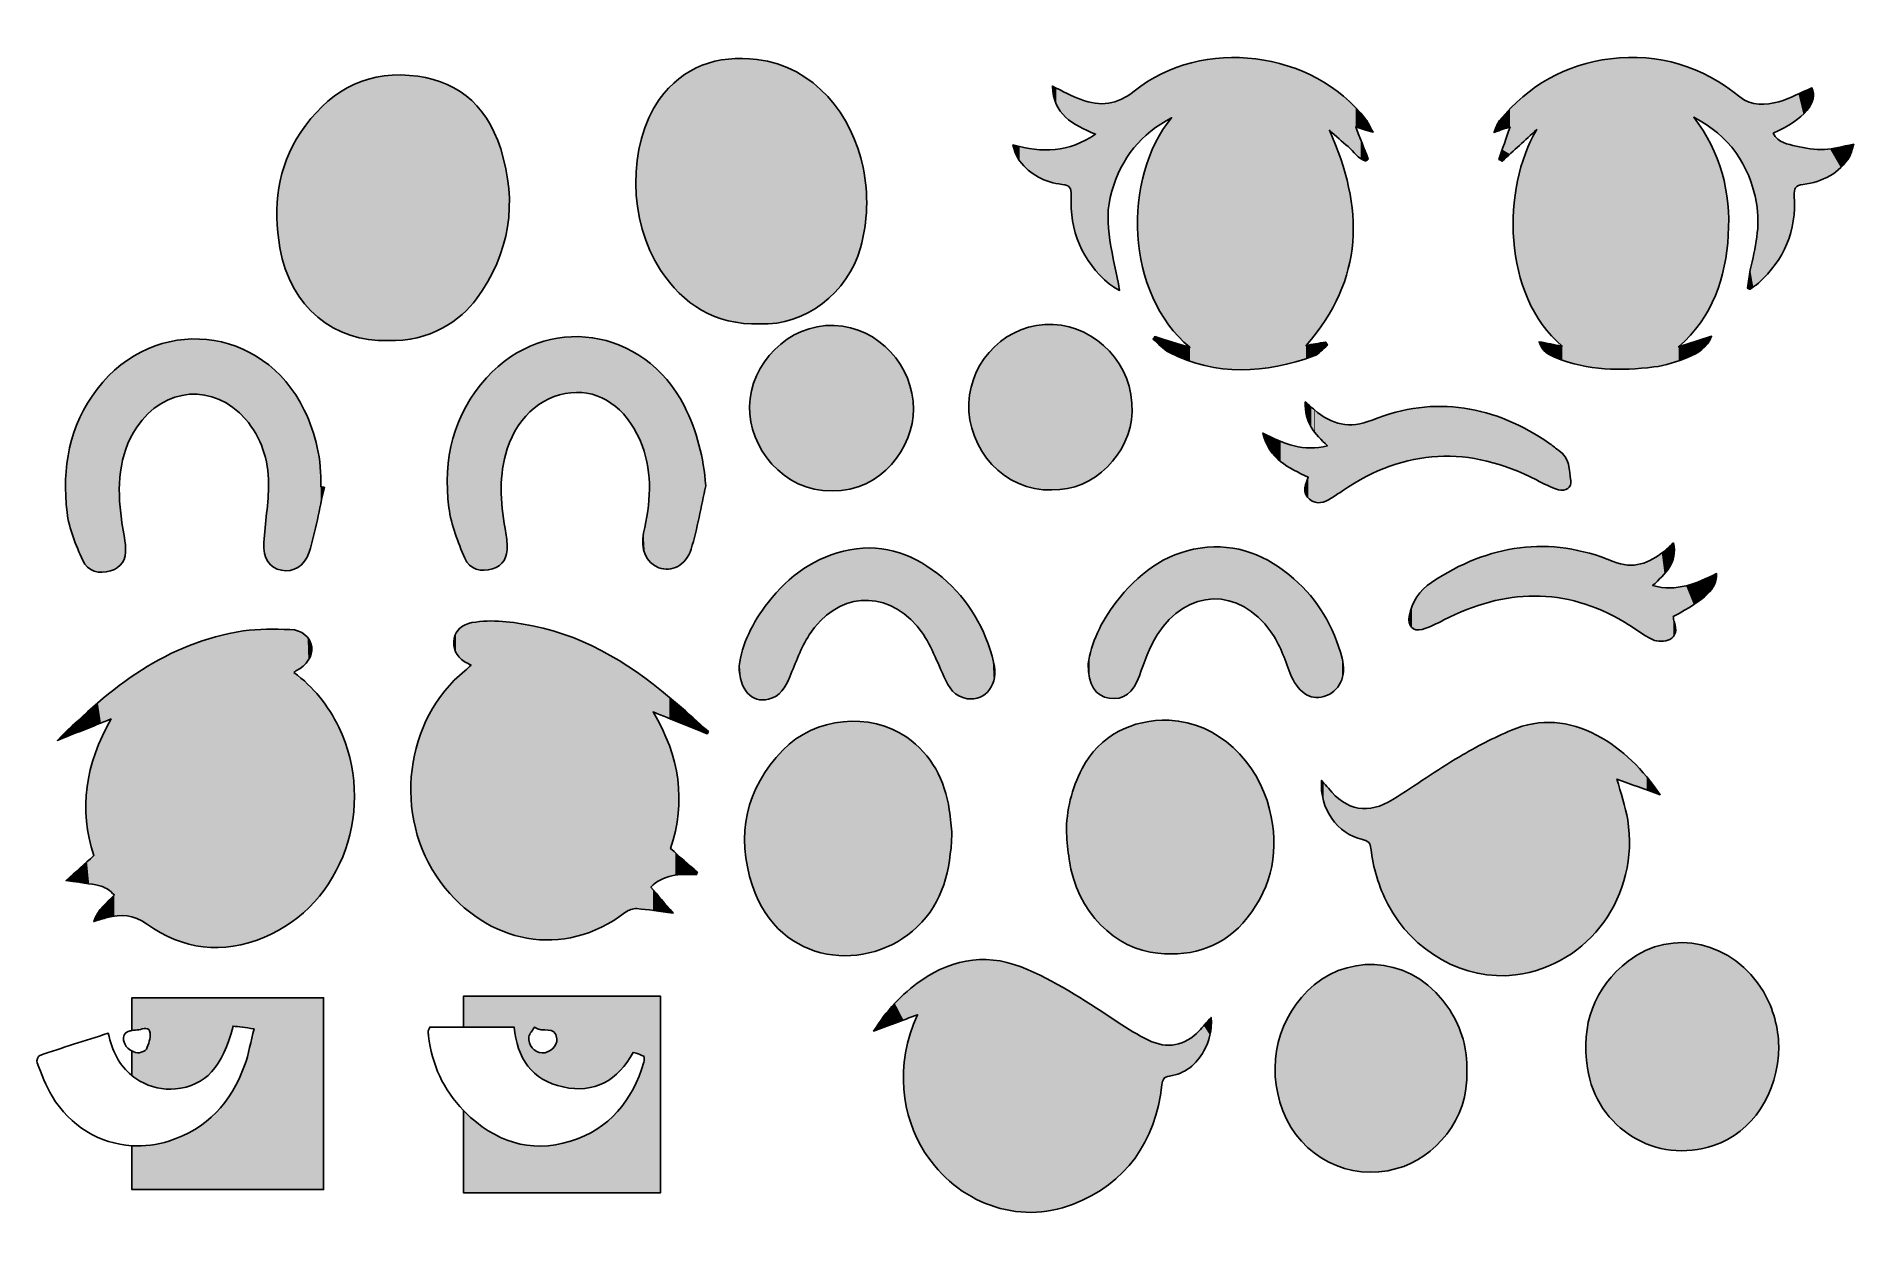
# Model space of a CAD drawing. Extents: x -31 to 92, y -55 to 26.
import ezdxf

# ---------------------------------------------------------------- set-up
doc = ezdxf.new("R2010")
doc.units = 0
doc.layers.add('LAYER_1', color=7, linetype='CONTINUOUS')

# ---------------------------------------------------------------- blocks, each defined once
blk = doc.blocks.new('*U2')
at = {"layer": 'LAYER_1', "color": 7, "extrusion": (0, 0, -1)}
for points in [[(2.35, -41.74), (2.35, -39.63), (2.25, -41.74)], [(2.25, -41.74), (2.35, -39.63), (2.25, -39.63)], [(2.25, -41.74), (2.25, -39.63), (1.47, -41.74)], [(1.47, -41.74), (2.25, -39.63), (1.47, -39.63)], [(1.47, -41.74), (1.47, -39.63), (0.67, -41.74)], [(0.67, -41.74), (1.47, -39.63), (0.67, -39.63)], [(0.67, -41.74), (0.67, -39.63), (-0.18, -41.74)], [(-0.18, -41.74), (0.67, -39.63), (-0.18, -39.63)], [(-0.18, -41.74), (-0.18, -39.63), (-1.05, -41.74)], [(-1.05, -41.74), (-0.18, -39.63), (-1.05, -39.63)], [(-1.05, -41.74), (-1.05, -39.63), (-1.09, -41.74)], [(-1.09, -41.74), (-1.05, -39.63), (-1.09, -39.63)], [(-1.2, -42.5), (-1.09, -39.63), (-1.2, -39.63)], [(-1.39, -43.2), (-1.2, -39.63), (-1.39, -39.63)], [(-1.67, -43.83), (-1.39, -39.63), (-1.67, -39.63)], [(-1.97, -44.3), (-1.67, -39.63), (-1.97, -39.63)], [(-2.03, -44.4), (-1.97, -39.63), (-2.03, -39.63)], [(-2.09, -44.46), (-2.03, -39.63), (-2.09, -39.63)], [(-2.09, -42.5), (-2.09, -39.63), (-2.1, -42.47)], [(-2.1, -42.47), (-2.09, -39.63), (-2.1, -39.63)], [(-2.1, -42.47), (-2.1, -39.63), (-2.1, -42.4)], [(-2.1, -42.4), (-2.1, -39.63), (-2.1, -39.63)], [(-2.1, -42.4), (-2.1, -39.63), (-2.11, -42.36)], [(-2.11, -42.36), (-2.1, -39.63), (-2.11, -39.63)], [(-2.11, -42.36), (-2.11, -39.63), (-2.12, -42.32)], [(-2.12, -42.32), (-2.11, -39.63), (-2.12, -39.63)], [(-2.12, -42.32), (-2.12, -39.63), (-2.14, -42.28)], [(-2.14, -42.28), (-2.12, -39.63), (-2.14, -39.63)], [(-2.14, -42.28), (-2.14, -39.63), (-2.15, -42.24)], [(-2.15, -42.24), (-2.14, -39.63), (-2.15, -39.63)], [(-2.15, -42.24), (-2.15, -39.63), (-2.17, -42.21)], [(-2.17, -42.21), (-2.15, -39.63), (-2.17, -39.63)], [(-2.17, -42.21), (-2.17, -39.63), (-2.21, -42.14)], [(-2.21, -42.14), (-2.17, -39.63), (-2.21, -39.63)], [(-2.21, -42.14), (-2.21, -39.63), (-2.24, -42.09)], [(-2.24, -42.09), (-2.21, -39.63), (-2.24, -39.63)], [(-2.24, -42.09), (-2.24, -39.63), (-2.26, -42.06)], [(-2.26, -42.06), (-2.24, -39.63), (-2.26, -39.63)], [(-2.26, -42.06), (-2.26, -39.63), (-2.32, -41.97)], [(-2.32, -41.97), (-2.26, -39.63), (-2.32, -39.63)], [(-2.32, -41.97), (-2.32, -39.63), (-2.39, -41.87)], [(-2.39, -41.87), (-2.32, -39.63), (-2.39, -39.63)], [(-2.39, -41.87), (-2.39, -39.63), (-2.46, -41.76)], [(-2.46, -41.76), (-2.39, -39.63), (-2.46, -39.63)], [(-2.46, -41.76), (-2.46, -39.63), (-2.47, -41.75)], [(-2.47, -41.75), (-2.46, -39.63), (-2.47, -39.63)], [(-2.48, -41.75), (-2.47, -39.63), (-2.48, -39.63)], [(-2.54, -41.79), (-2.48, -39.63), (-2.54, -39.63)], [(-2.58, -41.82), (-2.54, -39.63), (-2.58, -39.63)], [(-2.62, -41.83), (-2.58, -39.63), (-2.62, -39.63)], [(-2.69, -41.87), (-2.62, -39.63), (-2.69, -39.63)], [(-2.71, -41.87), (-2.69, -39.63), (-2.71, -39.63)], [(-2.81, -41.9), (-2.71, -39.63), (-2.81, -39.63)], [(-2.81, -41.9), (-2.81, -39.63), (-2.81, -39.63)], [(-2.9, -41.91), (-2.81, -39.63), (-2.9, -39.63)], [(-2.92, -41.92), (-2.9, -39.63), (-2.92, -39.63)], [(-2.93, -41.92), (-2.92, -39.63), (-2.93, -39.63)], [(-3, -41.92), (-2.93, -39.63), (-3, -39.63)], [(-3.03, -41.93), (-3, -39.63), (-3.03, -39.63)], [(-3.1, -41.93), (-3.03, -39.63), (-3.1, -39.63)], [(-3.19, -41.94), (-3.1, -39.63), (-3.19, -39.63)], [(-3.29, -41.94), (-3.19, -39.63), (-3.29, -39.63)], [(-3.38, -41.95), (-3.29, -39.63), (-3.38, -39.63)], [(-3.41, -41.95), (-3.38, -39.63), (-3.41, -39.63)], [(-3.47, -41.96), (-3.41, -39.63), (-3.47, -39.63)], [(-3.52, -41.96), (-3.47, -39.63), (-3.52, -39.63)], [(-3.55, -41.97), (-3.52, -39.63), (-3.55, -39.63)], [(-3.62, -41.99), (-3.55, -39.63), (-3.62, -39.63)], [(-3.63, -41.99), (-3.62, -39.63), (-3.63, -39.63)], [(-3.67, -42.01), (-3.63, -39.63), (-3.67, -39.63)], [(-3.71, -42.02), (-3.67, -39.63), (-3.71, -39.63)], [(-3.71, -42.02), (-3.71, -39.63), (-3.71, -39.63)], [(-3.78, -42.07), (-3.71, -39.63), (-3.78, -39.63)], [(-3.8, -42.08), (-3.78, -39.63), (-3.8, -39.63)], [(-3.84, -42.12), (-3.8, -39.63), (-3.84, -39.63)], [(-3.87, -42.15), (-3.84, -39.63), (-3.87, -39.63)], [(-3.89, -42.19), (-3.87, -39.63), (-3.89, -39.63)], [(-3.9, -42.21), (-3.89, -39.63), (-3.9, -39.63)], [(-3.93, -42.25), (-3.9, -39.63), (-3.93, -39.63)], [(-3.94, -42.28), (-3.93, -39.63), (-3.94, -39.63)], [(-3.97, -42.38), (-3.94, -39.63), (-3.97, -39.63)], [(-3.97, -42.38), (-3.97, -39.63), (-3.97, -39.63)], [(-3.99, -42.5), (-3.97, -39.63), (-3.99, -39.63)], [(-4, -42.54), (-3.99, -39.63), (-4, -39.63)], [(-4, -42.63), (-4, -39.63), (-4, -39.63)], [(-4.42, -45.82), (-4, -39.63), (-4.42, -39.63)], [(-4.93, -45.9), (-4.42, -39.63), (-4.93, -39.63)], [(-5.19, -45.93), (-4.93, -39.63), (-5.19, -39.63)], [(-5.19, -45.93), (-5.19, -39.63), (-5.87, -45.92)], [(-5.87, -45.92), (-5.19, -39.63), (-5.87, -39.63)], [(-5.87, -45.92), (-5.87, -39.63), (-5.92, -45.92)], [(-5.92, -45.92), (-5.87, -39.63), (-5.92, -39.63)], [(-5.92, -45.92), (-5.92, -39.63), (-6.59, -45.78)], [(-6.59, -45.78), (-5.92, -39.63), (-6.59, -39.63)], [(-6.59, -45.78), (-6.59, -39.63), (-6.72, -45.73)], [(-6.72, -45.73), (-6.59, -39.63), (-6.72, -39.63)], [(-6.72, -45.73), (-6.72, -39.63), (-7.22, -45.54)], [(-7.22, -45.54), (-6.72, -39.63), (-7.22, -39.63)], [(-7.22, -45.54), (-7.22, -39.63), (-7.47, -45.38)], [(-7.47, -45.38), (-7.22, -39.63), (-7.47, -39.63)], [(-7.47, -45.38), (-7.47, -39.63), (-7.79, -45.18)], [(-7.79, -45.18), (-7.47, -39.63), (-7.79, -39.63)], [(-7.79, -45.18), (-7.79, -39.63), (-8.13, -44.87)], [(-8.13, -44.87), (-7.79, -39.63), (-8.13, -39.63)], [(-8.13, -44.87), (-8.13, -39.63), (-8.31, -44.71)], [(-8.31, -44.71), (-8.13, -39.63), (-8.31, -39.63)], [(-8.31, -44.71), (-8.31, -39.63), (-8.7, -44.24)], [(-8.7, -44.24), (-8.31, -39.63), (-8.7, -39.63)], [(-8.7, -44.24), (-8.7, -39.63), (-8.78, -44.14)], [(-8.78, -44.14), (-8.7, -39.63), (-8.78, -39.63)], [(-8.78, -44.14), (-8.78, -39.63), (-9.19, -43.48)], [(-9.19, -43.48), (-8.78, -39.63), (-9.19, -39.63)], [(-9.19, -43.48), (-9.19, -39.63), (-9.19, -43.47)], [(-9.19, -43.47), (-9.19, -39.63), (-9.19, -39.63)], [(-9.4, -43.51), (-9.19, -39.63), (-9.4, -39.63)], [(-9.59, -43.59), (-9.4, -39.63), (-9.59, -39.63)], [(-9.92, -43.72), (-9.59, -39.63), (-9.92, -39.63)], [(-9.93, -43.73), (-9.92, -39.63), (-9.93, -39.63)], [(-9.93, -53.03), (-9.93, -39.63), (-11.05, -53.03)], [(-11.05, -53.03), (-9.93, -39.63), (-11.05, -39.63)], [(-2.1, -44.47), (-2.09, -42.5), (-2.1, -42.61)], [(-2.1, -44.47), (-2.1, -42.61), (-2.1, -42.65)], [(-2.11, -44.48), (-2.1, -42.65), (-2.11, -42.71)], [(-2.12, -44.49), (-2.11, -42.71), (-2.12, -42.75)], [(-2.14, -44.51), (-2.12, -42.75), (-2.14, -42.81)], [(-2.15, -44.53), (-2.14, -42.81), (-2.15, -42.85)], [(-2.17, -44.55), (-2.15, -42.85), (-2.17, -42.9)], [(-2.21, -44.59), (-2.17, -42.9), (-2.21, -42.99)], [(-2.24, -44.62), (-2.21, -42.99), (-2.24, -43.04)], [(-2.26, -44.65), (-2.24, -43.04), (-2.26, -43.08)], [(-2.32, -44.71), (-2.26, -43.08), (-2.32, -43.15)], [(-2.39, -44.78), (-2.32, -43.15), (-2.39, -43.23)], [(-2.46, -44.86), (-2.39, -43.23), (-2.46, -43.29)], [(-2.47, -44.87), (-2.46, -43.29), (-2.47, -43.3)], [(-2.48, -44.89), (-2.47, -43.3), (-2.48, -43.31)], [(-2.54, -44.93), (-2.48, -43.31), (-2.54, -43.35)], [(-2.58, -44.96), (-2.54, -43.35), (-2.58, -43.37)], [(-2.62, -44.99), (-2.58, -43.37), (-2.62, -43.4)], [(-2.69, -45.04), (-2.62, -43.4), (-2.69, -43.43)], [(-2.71, -45.06), (-2.69, -43.43), (-2.71, -43.44)], [(-2.81, -45.12), (-2.71, -43.44), (-2.81, -43.47)], [(-2.81, -45.13), (-2.81, -43.47), (-2.81, -43.47)], [(-2.9, -45.2), (-2.81, -43.47), (-2.9, -43.49)], [(-2.92, -45.21), (-2.9, -43.49), (-2.92, -43.49)], [(-2.93, -45.22), (-2.92, -43.49), (-2.93, -43.49)], [(-3, -45.27), (-2.93, -43.49), (-3, -43.5)], [(-9.92, -53.03), (-9.92, -44.14), (-9.93, -53.03)], [(-9.4, -53.03), (-9.4, -45.52), (-9.59, -53.03)], [(-9.59, -53.03), (-9.59, -45.09), (-9.92, -53.03)], [(-8.7, -53.03), (-8.7, -46.77), (-8.78, -53.03)], [(-8.78, -53.03), (-8.78, -46.64), (-9.19, -53.03)], [(-9.19, -53.03), (-9.19, -45.96), (-9.4, -53.03)], [(-9.19, -53.03), (-9.19, -45.97), (-9.19, -53.03)], [(2.35, -53.03), (2.35, -47.42), (2.25, -53.03)], [(2.25, -53.03), (2.35, -47.42), (2.25, -47.53)], [(2.25, -53.03), (2.25, -47.53), (1.47, -53.03)], [(1.47, -53.03), (2.25, -47.53), (1.47, -48.22)], [(1.47, -53.03), (1.47, -48.22), (0.67, -53.03)], [(0.67, -53.03), (1.47, -48.22), (0.67, -48.8)], [(-7.47, -53.03), (-7.47, -48.14), (-7.79, -53.03)], [(-7.79, -53.03), (-7.79, -47.83), (-8.13, -53.03)], [(-8.13, -53.03), (-8.13, -47.5), (-8.31, -53.03)], [(-8.31, -53.03), (-8.31, -47.27), (-8.7, -53.03)], [(0.67, -53.03), (0.67, -48.8), (-0.18, -53.03)], [(-0.18, -53.03), (0.67, -48.8), (-0.18, -49.26)], [(-0.18, -53.03), (-0.18, -49.26), (-1.05, -53.03)], [(-1.05, -53.03), (-0.18, -49.26), (-1.05, -49.59)], [(-5.19, -53.03), (-5.19, -49.41), (-5.87, -53.03)], [(-5.87, -53.03), (-5.87, -49.15), (-5.92, -53.03)], [(-5.92, -53.03), (-5.92, -49.13), (-6.59, -53.03)], [(-6.59, -53.03), (-6.59, -48.76), (-6.72, -53.03)], [(-6.72, -53.03), (-6.72, -48.69), (-7.22, -53.03)], [(-7.22, -53.03), (-7.22, -48.33), (-7.47, -53.03)], [(-1.05, -53.03), (-1.05, -49.59), (-1.09, -53.03)], [(-1.09, -53.03), (-1.05, -49.59), (-1.09, -49.6)], [(-1.09, -53.03), (-1.09, -49.6), (-1.2, -53.03)], [(-1.2, -53.03), (-1.09, -49.6), (-1.2, -49.62)], [(-1.2, -53.03), (-1.2, -49.62), (-1.39, -53.03)], [(-1.39, -53.03), (-1.2, -49.62), (-1.39, -49.66)], [(-1.39, -53.03), (-1.39, -49.66), (-1.67, -53.03)], [(-1.67, -53.03), (-1.39, -49.66), (-1.67, -49.72)], [(-1.67, -53.03), (-1.67, -49.72), (-1.97, -53.03)], [(-1.97, -53.03), (-1.67, -49.72), (-1.97, -49.79)], [(-1.97, -53.03), (-1.97, -49.79), (-2.03, -53.03)], [(-2.03, -53.03), (-1.97, -49.79), (-2.03, -49.79)], [(-2.03, -53.03), (-2.03, -49.79), (-2.09, -53.03)], [(-2.09, -53.03), (-2.03, -49.79), (-2.09, -49.79)], [(-2.09, -53.03), (-2.09, -49.79), (-2.1, -53.03)], [(-2.1, -53.03), (-2.09, -49.79), (-2.1, -49.79)], [(-2.1, -53.03), (-2.1, -49.79), (-2.1, -53.03)], [(-2.1, -53.03), (-2.1, -49.79), (-2.1, -49.79)], [(-2.1, -53.03), (-2.1, -49.79), (-2.11, -53.03)], [(-2.11, -53.03), (-2.1, -49.79), (-2.11, -49.8)], [(-2.11, -53.03), (-2.11, -49.8), (-2.12, -53.03)], [(-2.12, -53.03), (-2.11, -49.8), (-2.12, -49.8)], [(-2.12, -53.03), (-2.12, -49.8), (-2.14, -53.03)], [(-2.14, -53.03), (-2.12, -49.8), (-2.14, -49.8)], [(-2.14, -53.03), (-2.14, -49.8), (-2.15, -53.03)], [(-2.15, -53.03), (-2.14, -49.8), (-2.15, -49.8)], [(-2.15, -53.03), (-2.15, -49.8), (-2.17, -53.03)], [(-2.17, -53.03), (-2.15, -49.8), (-2.17, -49.8)], [(-2.17, -53.03), (-2.17, -49.8), (-2.21, -53.03)], [(-2.21, -53.03), (-2.17, -49.8), (-2.21, -49.8)], [(-2.21, -53.03), (-2.21, -49.8), (-2.24, -53.03)], [(-2.24, -53.03), (-2.21, -49.8), (-2.24, -49.8)], [(-2.24, -53.03), (-2.24, -49.8), (-2.26, -53.03)], [(-2.26, -53.03), (-2.24, -49.8), (-2.26, -49.8)], [(-2.26, -53.03), (-2.26, -49.8), (-2.32, -53.03)], [(-2.32, -53.03), (-2.26, -49.8), (-2.32, -49.81)], [(-2.32, -53.03), (-2.32, -49.81), (-2.39, -53.03)], [(-2.39, -53.03), (-2.32, -49.81), (-2.39, -49.81)], [(-2.39, -53.03), (-2.39, -49.81), (-2.46, -53.03)], [(-2.46, -53.03), (-2.39, -49.81), (-2.46, -49.82)], [(-2.46, -53.03), (-2.46, -49.82), (-2.47, -53.03)], [(-2.47, -53.03), (-2.46, -49.82), (-2.47, -49.82)], [(-2.47, -53.03), (-2.47, -49.82), (-2.48, -53.03)], [(-2.48, -53.03), (-2.47, -49.82), (-2.48, -49.82)], [(-2.48, -53.03), (-2.48, -49.82), (-2.54, -53.03)], [(-2.54, -53.03), (-2.48, -49.82), (-2.54, -49.82)], [(-2.54, -53.03), (-2.54, -49.82), (-2.58, -53.03)], [(-2.58, -53.03), (-2.54, -49.82), (-2.58, -49.82)], [(-2.58, -53.03), (-2.58, -49.82), (-2.62, -53.03)], [(-2.62, -53.03), (-2.58, -49.82), (-2.62, -49.83)], [(-2.62, -53.03), (-2.62, -49.83), (-2.69, -53.03)], [(-2.69, -53.03), (-2.62, -49.83), (-2.69, -49.83)], [(-2.69, -53.03), (-2.69, -49.83), (-2.71, -53.03)], [(-2.71, -53.03), (-2.69, -49.83), (-2.71, -49.83)], [(-2.71, -53.03), (-2.71, -49.83), (-2.81, -53.03)], [(-2.81, -53.03), (-2.71, -49.83), (-2.81, -49.84)], [(-2.81, -53.03), (-2.81, -49.84), (-2.81, -53.03)], [(-2.81, -53.03), (-2.81, -49.84), (-2.81, -49.84)], [(-2.81, -53.03), (-2.81, -49.84), (-2.9, -53.03)], [(-2.9, -53.03), (-2.81, -49.84), (-2.9, -49.84)], [(-2.9, -53.03), (-2.9, -49.84), (-2.92, -53.03)], [(-2.92, -53.03), (-2.9, -49.84), (-2.92, -49.84)], [(-2.92, -53.03), (-2.92, -49.84), (-2.93, -53.03)], [(-2.93, -53.03), (-2.93, -49.84), (-3, -53.03)], [(-3, -53.03), (-3, -49.84), (-3.03, -53.03)], [(-3.03, -53.03), (-3.03, -49.83), (-3.1, -53.03)], [(-3.1, -53.03), (-3.1, -49.83), (-3.19, -53.03)], [(-3.19, -53.03), (-3.19, -49.82), (-3.29, -53.03)], [(-3.29, -53.03), (-3.29, -49.81), (-3.38, -53.03)], [(-3.38, -53.03), (-3.38, -49.8), (-3.41, -53.03)], [(-3.41, -53.03), (-3.41, -49.8), (-3.47, -53.03)], [(-3.47, -53.03), (-3.47, -49.79), (-3.52, -53.03)], [(-3.52, -53.03), (-3.52, -49.79), (-3.55, -53.03)], [(-3.55, -53.03), (-3.55, -49.79), (-3.62, -53.03)], [(-3.62, -53.03), (-3.62, -49.78), (-3.63, -53.03)], [(-3.63, -53.03), (-3.63, -49.78), (-3.67, -53.03)], [(-3.67, -53.03), (-3.67, -49.78), (-3.71, -53.03)], [(-3.71, -53.03), (-3.71, -49.77), (-3.71, -53.03)], [(-3.71, -53.03), (-3.71, -49.77), (-3.78, -53.03)], [(-3.78, -53.03), (-3.78, -49.77), (-3.8, -53.03)], [(-3.8, -53.03), (-3.8, -49.77), (-3.84, -53.03)], [(-3.84, -53.03), (-3.84, -49.76), (-3.87, -53.03)], [(-3.87, -53.03), (-3.87, -49.76), (-3.89, -53.03)], [(-3.89, -53.03), (-3.89, -49.76), (-3.9, -53.03)], [(-3.9, -53.03), (-3.9, -49.76), (-3.93, -53.03)], [(-3.93, -53.03), (-3.93, -49.75), (-3.94, -53.03)], [(-3.94, -53.03), (-3.94, -49.75), (-3.97, -53.03)], [(-3.97, -53.03), (-3.97, -49.74), (-3.97, -53.03)], [(-3.97, -53.03), (-3.97, -49.74), (-3.99, -53.03)], [(-3.99, -53.03), (-3.99, -49.73), (-4, -53.03)], [(-4, -53.03), (-4, -49.73), (-4, -53.03)], [(-4, -53.03), (-4, -49.73), (-4.42, -53.03)], [(-4.42, -53.03), (-4.42, -49.63), (-4.93, -53.03)], [(-4.93, -53.03), (-4.93, -49.51), (-5.19, -53.03)]]:
    blk.add_solid(points, dxfattribs=at)
at = {"layer": 'LAYER_1', "color": 7}
for points in [[(1.09, -41.74), (1.09, -39.63), (1.2, -42.5)], [(1.2, -42.5), (1.2, -39.63), (1.39, -43.2)], [(1.39, -43.2), (1.39, -39.63), (1.67, -43.83)], [(1.67, -43.83), (1.67, -39.63), (1.97, -44.3)], [(1.97, -44.3), (1.97, -39.63), (2.03, -44.4)], [(2.03, -44.4), (2.03, -39.63), (2.09, -44.46)], [(2.47, -41.75), (2.47, -39.63), (2.48, -41.75)], [(2.48, -41.75), (2.48, -39.63), (2.54, -41.79)], [(2.54, -41.79), (2.54, -39.63), (2.58, -41.82)], [(2.58, -41.82), (2.58, -39.63), (2.62, -41.83)], [(2.62, -41.83), (2.62, -39.63), (2.69, -41.87)], [(2.69, -41.87), (2.69, -39.63), (2.71, -41.87)], [(2.71, -41.87), (2.71, -39.63), (2.81, -41.9)], [(2.81, -41.9), (2.81, -39.63), (2.81, -41.9)], [(2.81, -41.9), (2.81, -39.63), (2.9, -41.91)], [(2.9, -41.91), (2.9, -39.63), (2.92, -41.92)], [(2.92, -41.92), (2.92, -39.63), (2.93, -41.92)], [(2.93, -41.92), (2.93, -39.63), (3, -41.92)], [(3, -41.92), (3, -39.63), (3.03, -41.93)], [(3.03, -41.93), (3.03, -39.63), (3.1, -41.93)], [(3.1, -41.93), (3.1, -39.63), (3.19, -41.94)], [(3.19, -41.94), (3.19, -39.63), (3.29, -41.94)], [(3.29, -41.94), (3.29, -39.63), (3.38, -41.95)], [(3.38, -41.95), (3.38, -39.63), (3.41, -41.95)], [(3.41, -41.95), (3.41, -39.63), (3.47, -41.96)], [(3.47, -41.96), (3.47, -39.63), (3.52, -41.96)], [(3.52, -41.96), (3.52, -39.63), (3.55, -41.97)], [(3.55, -41.97), (3.55, -39.63), (3.62, -41.99)], [(3.62, -41.99), (3.62, -39.63), (3.63, -41.99)], [(3.63, -41.99), (3.63, -39.63), (3.67, -42.01)], [(3.67, -42.01), (3.67, -39.63), (3.71, -42.02)], [(3.71, -42.02), (3.71, -39.63), (3.71, -42.02)], [(3.71, -42.02), (3.71, -39.63), (3.78, -42.07)], [(3.78, -42.07), (3.78, -39.63), (3.8, -42.08)], [(3.8, -42.08), (3.8, -39.63), (3.84, -42.12)], [(3.84, -42.12), (3.84, -39.63), (3.87, -42.15)], [(3.87, -42.15), (3.87, -39.63), (3.89, -42.19)], [(3.89, -42.19), (3.89, -39.63), (3.9, -42.21)], [(3.9, -42.21), (3.9, -39.63), (3.93, -42.25)], [(3.93, -42.25), (3.93, -39.63), (3.94, -42.28)], [(3.94, -42.28), (3.94, -39.63), (3.97, -42.38)], [(3.97, -42.38), (3.97, -39.63), (3.97, -42.38)], [(3.97, -42.38), (3.97, -39.63), (3.99, -42.5)], [(3.99, -42.5), (3.99, -39.63), (4, -42.54)], [(4, -42.54), (4, -39.63), (4, -42.63)], [(4, -45.7), (4, -39.63), (4.42, -45.82)], [(4.42, -45.82), (4.42, -39.63), (4.93, -45.9)], [(4.93, -45.9), (4.93, -39.63), (5.19, -45.93)], [(9.19, -43.47), (9.19, -39.63), (9.4, -43.51)], [(9.4, -43.51), (9.4, -39.63), (9.59, -43.59)], [(9.59, -43.59), (9.59, -39.63), (9.92, -43.72)], [(9.92, -43.72), (9.92, -39.63), (9.93, -43.73)], [(2.09, -44.46), (2.09, -42.5), (2.1, -44.47)], [(2.1, -44.47), (2.1, -42.61), (2.1, -44.47)], [(2.1, -44.47), (2.1, -42.65), (2.11, -44.48)], [(2.11, -44.48), (2.11, -42.71), (2.12, -44.49)], [(2.12, -44.49), (2.12, -42.75), (2.14, -44.51)], [(2.14, -44.51), (2.14, -42.81), (2.15, -44.53)], [(2.15, -44.53), (2.15, -42.85), (2.17, -44.55)], [(2.17, -44.55), (2.17, -42.9), (2.21, -44.59)], [(2.21, -44.59), (2.21, -42.99), (2.24, -44.62)], [(2.24, -44.62), (2.24, -43.04), (2.26, -44.65)], [(2.26, -44.65), (2.26, -43.08), (2.32, -44.71)], [(2.32, -44.71), (2.32, -43.15), (2.39, -44.78)], [(2.39, -44.78), (2.39, -43.23), (2.46, -44.86)], [(2.46, -44.86), (2.46, -43.29), (2.47, -44.87)], [(2.47, -44.87), (2.47, -43.3), (2.48, -44.89)], [(2.48, -44.89), (2.48, -43.31), (2.54, -44.93)], [(3.62, -45.58), (3.55, -43.33), (3.62, -43.29)], [(3.63, -45.59), (3.62, -43.29), (3.63, -43.28)], [(3.62, -45.58), (3.62, -43.29), (3.63, -45.59)], [(3.67, -45.61), (3.63, -43.28), (3.67, -43.24)], [(3.63, -45.59), (3.63, -43.28), (3.67, -45.61)], [(3.71, -45.62), (3.67, -43.24), (3.71, -43.21)], [(3.67, -45.61), (3.67, -43.24), (3.71, -45.62)], [(3.78, -45.64), (3.71, -43.21), (3.78, -43.14)], [(3.71, -45.62), (3.71, -43.21), (3.71, -45.62)], [(3.71, -45.62), (3.71, -43.21), (3.71, -43.21)], [(3.71, -45.62), (3.71, -43.21), (3.78, -45.64)], [(3.8, -45.64), (3.78, -43.14), (3.8, -43.12)], [(3.78, -45.64), (3.78, -43.14), (3.8, -45.64)], [(3.84, -45.65), (3.8, -43.12), (3.84, -43.07)], [(3.8, -45.64), (3.8, -43.12), (3.84, -45.65)], [(3.87, -45.66), (3.84, -43.07), (3.87, -43.03)], [(3.84, -45.65), (3.84, -43.07), (3.87, -45.66)], [(3.89, -45.67), (3.87, -43.03), (3.89, -42.99)], [(3.87, -45.66), (3.87, -43.03), (3.89, -45.67)], [(3.9, -45.67), (3.89, -42.99), (3.9, -42.96)], [(3.89, -45.67), (3.89, -42.99), (3.9, -45.67)], [(3.93, -45.68), (3.9, -42.96), (3.93, -42.92)], [(3.9, -45.67), (3.9, -42.96), (3.93, -45.68)], [(3.94, -45.68), (3.93, -42.92), (3.94, -42.9)], [(3.93, -45.68), (3.93, -42.92), (3.94, -45.68)], [(3.97, -45.69), (3.94, -42.9), (3.97, -42.82)], [(3.94, -45.68), (3.94, -42.9), (3.97, -45.69)], [(3.99, -45.7), (3.97, -42.81), (3.99, -42.73)], [(3.97, -45.69), (3.97, -42.82), (3.97, -42.81)], [(3.97, -45.69), (3.97, -42.81), (3.99, -45.7)], [(3.97, -45.69), (3.97, -42.82), (3.97, -45.69)], [(4, -45.7), (3.99, -42.73), (4, -42.66)], [(3.99, -45.7), (3.99, -42.73), (4, -45.7)], [(4, -45.7), (4, -42.66), (4, -42.63)], [(4, -45.7), (4, -42.66), (4, -45.7)], [(2.54, -44.93), (2.54, -43.35), (2.58, -44.96)], [(2.58, -44.96), (2.58, -43.37), (2.62, -44.99)], [(2.62, -44.99), (2.62, -43.4), (2.69, -45.04)], [(2.69, -45.04), (2.69, -43.43), (2.71, -45.06)], [(2.71, -45.06), (2.71, -43.44), (2.81, -45.12)], [(2.81, -45.12), (2.81, -43.47), (2.81, -45.13)], [(2.81, -45.13), (2.81, -43.47), (2.9, -45.2)], [(2.9, -45.2), (2.9, -43.49), (2.92, -45.21)], [(2.92, -45.21), (2.92, -43.49), (2.93, -45.22)], [(2.93, -45.22), (2.93, -43.49), (3, -45.27)], [(3.03, -45.29), (3, -43.5), (3.03, -43.49)], [(3, -45.27), (3, -43.5), (3.03, -45.29)], [(3.03, -45.29), (3.03, -43.49), (3.1, -45.32)], [(3.1, -45.32), (3.03, -43.49), (3.1, -43.49)], [(3.19, -45.37), (3.1, -43.49), (3.19, -43.48)], [(3.1, -45.32), (3.1, -43.49), (3.19, -45.37)], [(3.29, -45.42), (3.19, -43.48), (3.29, -43.46)], [(3.19, -45.37), (3.19, -43.48), (3.29, -45.42)], [(3.38, -45.46), (3.29, -43.46), (3.38, -43.43)], [(3.29, -45.42), (3.29, -43.46), (3.38, -45.46)], [(3.41, -45.47), (3.38, -43.43), (3.41, -43.41)], [(3.38, -45.46), (3.38, -43.43), (3.41, -45.47)], [(3.47, -45.5), (3.41, -43.41), (3.47, -43.38)], [(3.41, -45.47), (3.41, -43.41), (3.47, -45.5)], [(3.52, -45.53), (3.47, -43.38), (3.52, -43.36)], [(3.47, -45.5), (3.47, -43.38), (3.52, -45.53)], [(3.55, -45.55), (3.52, -43.36), (3.55, -43.33)], [(3.52, -45.53), (3.52, -43.36), (3.55, -45.55)], [(3.55, -45.55), (3.55, -43.33), (3.62, -45.58)], [(9.92, -53.03), (9.59, -45.09), (9.92, -44.14)], [(9.93, -53.03), (9.92, -44.14), (9.93, -43.73)], [(9.4, -53.03), (9.19, -45.96), (9.4, -45.52)], [(9.59, -53.03), (9.4, -45.52), (9.59, -45.09)], [(8.7, -53.03), (8.31, -47.27), (8.7, -46.77)], [(8.78, -53.03), (8.7, -46.77), (8.78, -46.64)], [(9.19, -53.03), (8.78, -46.64), (9.19, -45.97)], [(9.19, -53.03), (9.19, -45.97), (9.19, -45.96)], [(7.47, -53.03), (7.22, -48.33), (7.47, -48.14)], [(7.79, -53.03), (7.47, -48.14), (7.79, -47.83)], [(8.13, -53.03), (7.79, -47.83), (8.13, -47.5)], [(8.31, -53.03), (8.13, -47.5), (8.31, -47.27)], [(5.19, -53.03), (4.93, -49.51), (5.19, -49.41)], [(5.87, -53.03), (5.19, -49.41), (5.87, -49.15)], [(5.92, -53.03), (5.87, -49.15), (5.92, -49.13)], [(6.59, -53.03), (5.92, -49.13), (6.59, -48.76)], [(6.72, -53.03), (6.59, -48.76), (6.72, -48.69)], [(7.22, -53.03), (6.72, -48.69), (7.22, -48.33)], [(2.93, -53.03), (2.92, -49.84), (2.93, -49.84)], [(3, -53.03), (2.93, -49.84), (3, -49.84)], [(3.03, -53.03), (3, -49.84), (3.03, -49.83)], [(3.1, -53.03), (3.03, -49.83), (3.1, -49.83)], [(3.19, -53.03), (3.1, -49.83), (3.19, -49.82)], [(3.29, -53.03), (3.19, -49.82), (3.29, -49.81)], [(3.38, -53.03), (3.29, -49.81), (3.38, -49.8)], [(3.41, -53.03), (3.38, -49.8), (3.41, -49.8)], [(3.47, -53.03), (3.41, -49.8), (3.47, -49.79)], [(3.52, -53.03), (3.47, -49.79), (3.52, -49.79)], [(3.55, -53.03), (3.52, -49.79), (3.55, -49.79)], [(3.62, -53.03), (3.55, -49.79), (3.62, -49.78)], [(3.63, -53.03), (3.62, -49.78), (3.63, -49.78)], [(3.67, -53.03), (3.63, -49.78), (3.67, -49.78)], [(3.71, -53.03), (3.67, -49.78), (3.71, -49.77)], [(3.71, -53.03), (3.71, -49.77), (3.71, -49.77)], [(3.78, -53.03), (3.71, -49.77), (3.78, -49.77)], [(3.8, -53.03), (3.78, -49.77), (3.8, -49.77)], [(3.84, -53.03), (3.8, -49.77), (3.84, -49.76)], [(3.87, -53.03), (3.84, -49.76), (3.87, -49.76)], [(3.89, -53.03), (3.87, -49.76), (3.89, -49.76)], [(3.9, -53.03), (3.89, -49.76), (3.9, -49.76)], [(3.93, -53.03), (3.9, -49.76), (3.93, -49.75)], [(3.94, -53.03), (3.93, -49.75), (3.94, -49.75)], [(3.97, -53.03), (3.94, -49.75), (3.97, -49.74)], [(3.99, -53.03), (3.97, -49.74), (3.99, -49.73)], [(3.97, -53.03), (3.97, -49.74), (3.97, -49.74)], [(4, -53.03), (3.99, -49.73), (4, -49.73)], [(4.42, -53.03), (4, -49.73), (4.42, -49.63)], [(4, -53.03), (4, -49.73), (4, -49.73)], [(4.93, -53.03), (4.42, -49.63), (4.93, -49.51)]]:
    blk.add_solid(points, dxfattribs=at)
blk = doc.blocks.new('*U3')
at = {"layer": 'LAYER_1', "color": 7, "extrusion": (0, 0, -1)}
for points in [[(24.93, -41.98), (24.93, -39.75), (24.69, -41.95)], [(24.69, -41.95), (24.93, -39.75), (24.69, -39.75)], [(24.69, -41.95), (24.69, -39.75), (24.47, -41.92)], [(24.47, -41.92), (24.69, -39.75), (24.47, -39.75)], [(24.47, -41.92), (24.47, -39.75), (24.42, -41.91)], [(24.42, -41.91), (24.47, -39.75), (24.42, -39.75)], [(24.42, -41.91), (24.42, -39.75), (24.39, -41.91)], [(24.39, -41.91), (24.42, -39.75), (24.39, -39.75)], [(24.39, -41.91), (24.39, -39.75), (24.31, -41.89)], [(24.31, -41.89), (24.39, -39.75), (24.31, -39.75)], [(24.31, -41.89), (24.31, -39.75), (24.18, -41.87)], [(24.18, -41.87), (24.31, -39.75), (24.18, -39.75)], [(24.18, -41.87), (24.18, -39.75), (23.98, -41.84)], [(23.98, -41.84), (24.18, -39.75), (23.98, -39.75)], [(23.95, -41.85), (23.98, -39.75), (23.95, -39.75)], [(23.82, -41.9), (23.95, -39.75), (23.82, -39.75)], [(23.79, -41.91), (23.82, -39.75), (23.79, -39.75)], [(23.75, -42.01), (23.79, -39.75), (23.75, -39.75)], [(23.69, -42.16), (23.75, -39.75), (23.69, -39.75)], [(23.68, -45.74), (23.69, -39.75), (23.68, -39.75)], [(23.22, -45.88), (23.68, -39.75), (23.22, -39.75)], [(23.04, -45.9), (23.22, -39.75), (23.04, -39.75)], [(22.61, -45.96), (23.04, -39.75), (22.61, -39.75)], [(22.61, -45.96), (22.61, -39.75), (22.41, -45.96)], [(22.41, -45.96), (22.61, -39.75), (22.41, -39.75)], [(22.41, -45.96), (22.41, -39.75), (21.97, -45.95)], [(21.97, -45.95), (22.41, -39.75), (21.97, -39.75)], [(21.97, -45.95), (21.97, -39.75), (21.48, -45.87)], [(21.48, -45.87), (21.97, -39.75), (21.48, -39.75)], [(21.48, -45.87), (21.48, -39.75), (21.24, -45.82)], [(21.24, -45.82), (21.48, -39.75), (21.24, -39.75)], [(21.24, -45.82), (21.24, -39.75), (20.64, -45.61)], [(20.64, -45.61), (21.24, -39.75), (20.64, -39.75)], [(20.64, -45.61), (20.64, -39.75), (20.59, -45.59)], [(20.59, -45.59), (20.64, -39.75), (20.59, -39.75)], [(20.59, -45.59), (20.59, -39.75), (20.01, -45.25)], [(20.01, -45.25), (20.59, -39.75), (20.01, -39.75)], [(20.01, -45.25), (20.01, -39.75), (19.88, -45.13)], [(19.88, -45.13), (20.01, -39.75), (19.88, -39.75)], [(19.88, -45.13), (19.88, -39.75), (19.5, -44.78)], [(19.5, -44.78), (19.88, -39.75), (19.5, -39.75)], [(19.5, -44.78), (19.5, -39.75), (19.21, -44.4)], [(19.21, -44.4), (19.5, -39.75), (19.21, -39.75)], [(19.21, -44.4), (19.21, -39.75), (19.05, -44.2)], [(19.05, -44.2), (19.21, -39.75), (19.05, -39.75)], [(19.05, -44.2), (19.05, -39.75), (18.66, -43.49)], [(18.66, -43.49), (19.05, -39.75), (18.66, -39.75)], [(18.66, -43.49), (18.66, -39.75), (18.61, -43.35)], [(18.61, -43.35), (18.66, -39.75), (18.61, -39.75)], [(18.61, -43.35), (18.61, -39.75), (18.33, -42.65)], [(18.33, -42.65), (18.61, -39.75), (18.33, -39.75)], [(18.33, -42.65), (18.33, -39.75), (18.08, -41.8)], [(18.08, -41.8), (18.33, -39.75), (18.08, -39.75)], [(18.08, -41.8), (18.08, -39.75), (18.05, -41.67)], [(18.05, -41.67), (18.08, -39.75), (18.05, -39.75)], [(17.64, -41.73), (18.05, -39.75), (17.64, -39.75)], [(17.26, -41.77), (17.64, -39.75), (17.26, -39.75)], [(16.92, -41.82), (17.26, -39.75), (16.92, -39.75)], [(16.62, -41.86), (16.92, -39.75), (16.62, -39.75)], [(16.62, -52.8), (16.62, -39.75), (11.88, -52.8)], [(11.88, -52.8), (16.62, -39.75), (11.88, -39.75)], [(16.92, -52.8), (16.92, -43.14), (16.62, -52.8)], [(24.69, -45.21), (24.93, -43.37), (24.69, -43.47)], [(24.47, -45.37), (24.69, -43.47), (24.47, -43.49)], [(24.42, -45.4), (24.47, -43.49), (24.42, -43.5)], [(17.26, -52.8), (17.26, -44.36), (16.92, -52.8)], [(17.64, -52.8), (17.64, -45.27), (17.26, -52.8)], [(18.66, -52.8), (18.66, -46.94), (18.61, -52.8)], [(18.61, -52.8), (18.61, -46.87), (18.33, -52.8)], [(18.33, -52.8), (18.33, -46.47), (18.08, -52.8)], [(18.08, -52.8), (18.08, -46.11), (18.05, -52.8)], [(18.05, -52.8), (18.05, -46.04), (17.64, -52.8)], [(19.88, -52.8), (19.88, -48.18), (19.5, -52.8)], [(19.5, -52.8), (19.5, -47.83), (19.21, -52.8)], [(19.21, -52.8), (19.21, -47.57), (19.05, -52.8)], [(19.05, -52.8), (19.05, -47.39), (18.66, -52.8)], [(21.97, -52.8), (21.97, -49.34), (21.48, -52.8)], [(21.48, -52.8), (21.48, -49.15), (21.24, -52.8)], [(21.24, -52.8), (21.24, -49.03), (20.64, -52.8)], [(20.64, -52.8), (20.64, -48.71), (20.59, -52.8)], [(20.59, -52.8), (20.59, -48.67), (20.01, -52.8)], [(20.01, -52.8), (20.01, -48.27), (19.88, -52.8)], [(24.93, -52.8), (24.93, -49.82), (24.69, -52.8)], [(24.69, -52.8), (24.93, -49.82), (24.69, -49.82)], [(24.69, -52.8), (24.69, -49.82), (24.47, -52.8)], [(24.47, -52.8), (24.69, -49.82), (24.47, -49.82)], [(24.47, -52.8), (24.47, -49.82), (24.42, -52.8)], [(24.42, -52.8), (24.47, -49.82), (24.42, -49.82)], [(24.42, -52.8), (24.42, -49.82), (24.39, -52.8)], [(24.39, -52.8), (24.42, -49.82), (24.39, -49.82)], [(24.39, -52.8), (24.39, -49.82), (24.31, -52.8)], [(24.31, -52.8), (24.39, -49.82), (24.31, -49.83)], [(24.31, -52.8), (24.31, -49.83), (24.18, -52.8)], [(24.18, -52.8), (24.18, -49.82), (23.98, -52.8)], [(23.98, -52.8), (23.98, -49.8), (23.95, -52.8)], [(23.95, -52.8), (23.95, -49.8), (23.82, -52.8)], [(23.82, -52.8), (23.82, -49.79), (23.79, -52.8)], [(23.79, -52.8), (23.79, -49.79), (23.75, -52.8)], [(23.75, -52.8), (23.75, -49.78), (23.69, -52.8)], [(23.69, -52.8), (23.69, -49.78), (23.68, -52.8)], [(23.68, -52.8), (23.68, -49.78), (23.22, -52.8)], [(23.22, -52.8), (23.22, -49.7), (23.04, -52.8)], [(23.04, -52.8), (23.04, -49.67), (22.61, -52.8)], [(22.61, -52.8), (22.61, -49.56), (22.41, -52.8)], [(22.41, -52.8), (22.41, -49.5), (21.97, -52.8)]]:
    blk.add_solid(points, dxfattribs=at)
at = {"layer": 'LAYER_1', "color": 7}
for points in [[(-23.98, -41.84), (-23.98, -39.75), (-23.95, -41.85)], [(-23.95, -41.85), (-23.95, -39.75), (-23.82, -41.9)], [(-23.82, -41.9), (-23.82, -39.75), (-23.79, -41.91)], [(-23.79, -41.91), (-23.79, -39.75), (-23.75, -42.01)], [(-23.75, -42.01), (-23.75, -39.75), (-23.69, -42.16)], [(-23.69, -45.73), (-23.69, -39.75), (-23.68, -45.74)], [(-23.68, -45.74), (-23.68, -39.75), (-23.22, -45.88)], [(-23.22, -45.88), (-23.22, -39.75), (-23.04, -45.9)], [(-23.04, -45.9), (-23.04, -39.75), (-22.61, -45.96)], [(-18.05, -41.67), (-18.05, -39.75), (-17.64, -41.73)], [(-17.64, -41.73), (-17.64, -39.75), (-17.26, -41.77)], [(-17.26, -41.77), (-17.26, -39.75), (-16.92, -41.82)], [(-16.92, -41.82), (-16.92, -39.75), (-16.62, -41.86)], [(-16.62, -52.8), (-16.92, -43.14), (-16.62, -41.86)], [(-23.98, -45.61), (-24.18, -43.41), (-23.98, -43.27)], [(-23.95, -45.63), (-23.98, -43.27), (-23.95, -43.25)], [(-23.98, -45.61), (-23.98, -43.27), (-23.95, -45.63)], [(-23.82, -45.69), (-23.95, -43.25), (-23.82, -42.89)], [(-23.95, -45.63), (-23.95, -43.25), (-23.82, -45.69)], [(-23.79, -45.7), (-23.82, -42.89), (-23.79, -42.82)], [(-23.82, -45.69), (-23.82, -42.89), (-23.79, -45.7)], [(-23.75, -45.71), (-23.79, -42.82), (-23.75, -42.71)], [(-23.79, -45.7), (-23.79, -42.82), (-23.75, -45.71)], [(-23.69, -45.73), (-23.75, -42.71), (-23.69, -42.16)], [(-23.75, -45.71), (-23.75, -42.71), (-23.69, -45.73)], [(-16.92, -52.8), (-17.26, -44.36), (-16.92, -43.14)], [(-24.93, -45.04), (-24.93, -43.37), (-24.69, -45.21)], [(-24.69, -45.21), (-24.69, -43.47), (-24.47, -45.37)], [(-24.47, -45.37), (-24.47, -43.49), (-24.42, -45.4)], [(-24.39, -45.42), (-24.42, -43.5), (-24.39, -43.49)], [(-24.42, -45.4), (-24.42, -43.5), (-24.39, -45.42)], [(-24.31, -45.46), (-24.39, -43.49), (-24.31, -43.46)], [(-24.39, -45.42), (-24.39, -43.49), (-24.31, -45.46)], [(-24.18, -45.52), (-24.31, -43.46), (-24.18, -43.41)], [(-24.31, -45.46), (-24.31, -43.46), (-24.18, -45.52)], [(-24.18, -45.52), (-24.18, -43.41), (-23.98, -45.61)], [(-17.26, -52.8), (-17.64, -45.27), (-17.26, -44.36)], [(-17.64, -52.8), (-18.05, -46.04), (-17.64, -45.27)], [(-18.66, -52.8), (-19.05, -47.39), (-18.66, -46.94)], [(-18.61, -52.8), (-18.66, -46.94), (-18.61, -46.87)], [(-18.33, -52.8), (-18.61, -46.87), (-18.33, -46.47)], [(-18.08, -52.8), (-18.33, -46.47), (-18.08, -46.11)], [(-18.05, -52.8), (-18.08, -46.11), (-18.05, -46.04)], [(-19.88, -52.8), (-20.01, -48.27), (-19.88, -48.18)], [(-19.5, -52.8), (-19.88, -48.18), (-19.5, -47.83)], [(-19.21, -52.8), (-19.5, -47.83), (-19.21, -47.57)], [(-19.05, -52.8), (-19.21, -47.57), (-19.05, -47.39)], [(-21.97, -52.8), (-22.41, -49.5), (-21.97, -49.34)], [(-21.48, -52.8), (-21.97, -49.34), (-21.48, -49.15)], [(-21.24, -52.8), (-21.48, -49.15), (-21.24, -49.03)], [(-20.64, -52.8), (-21.24, -49.03), (-20.64, -48.71)], [(-20.59, -52.8), (-20.64, -48.71), (-20.59, -48.67)], [(-20.01, -52.8), (-20.59, -48.67), (-20.01, -48.27)], [(-24.18, -52.8), (-24.31, -49.83), (-24.18, -49.82)], [(-23.98, -52.8), (-24.18, -49.82), (-23.98, -49.8)], [(-23.95, -52.8), (-23.98, -49.8), (-23.95, -49.8)], [(-23.82, -52.8), (-23.95, -49.8), (-23.82, -49.79)], [(-23.79, -52.8), (-23.82, -49.79), (-23.79, -49.79)], [(-23.75, -52.8), (-23.79, -49.79), (-23.75, -49.78)], [(-23.69, -52.8), (-23.75, -49.78), (-23.69, -49.78)], [(-23.68, -52.8), (-23.69, -49.78), (-23.68, -49.78)], [(-23.22, -52.8), (-23.68, -49.78), (-23.22, -49.7)], [(-23.04, -52.8), (-23.22, -49.7), (-23.04, -49.67)], [(-22.61, -52.8), (-23.04, -49.67), (-22.61, -49.56)], [(-22.41, -52.8), (-22.61, -49.56), (-22.41, -49.5)]]:
    blk.add_solid(points, dxfattribs=at)
blk = doc.blocks.new('*U4')
at = {"layer": 'LAYER_1', "color": 7}
for points in [[(71.91, -37.42), (71.08, -21.06), (71.91, -21.02)], [(71.93, -37.41), (71.91, -21.02), (71.93, -21.02)], [(67.97, -38.24), (67.2, -22.37), (67.97, -22.01)], [(69, -38.2), (67.97, -22.01), (69, -21.53)], [(69.27, -38.19), (69, -21.53), (69.27, -21.45)], [(70.19, -38.02), (69.27, -21.45), (70.19, -21.17)], [(70.47, -37.94), (70.19, -21.17), (70.47, -21.09)], [(71.08, -37.77), (70.47, -21.09), (71.08, -21.06)], [(65.43, -37.71), (64.24, -24.11), (65.43, -23.35)], [(65.45, -37.71), (65.43, -23.35), (65.45, -23.34)], [(65.43, -37.71), (65.43, -23.35), (65.45, -37.71)], [(66.68, -38.07), (65.45, -23.34), (66.68, -22.66)], [(65.45, -37.71), (65.45, -23.34), (66.68, -38.07)], [(67.2, -38.14), (66.68, -22.66), (67.2, -22.37)], [(66.68, -38.07), (66.68, -22.66), (67.2, -38.14)], [(67.2, -38.14), (67.2, -22.37), (67.97, -38.24)], [(76.18, -24.86), (76.18, -22.75), (76.18, -24.86)], [(76.18, -24.86), (76.18, -22.76), (76.77, -25.08)], [(76.77, -25.08), (76.77, -23.26), (76.91, -25.13)], [(76.91, -25.13), (76.91, -23.37), (77.01, -25.16)], [(77.01, -25.16), (77.01, -23.46), (77.02, -25.17)], [(77.02, -25.17), (77.02, -23.47), (77.19, -25.23)], [(64.24, -37.15), (63.14, -24.82), (64.24, -24.11)], [(64.24, -37.15), (64.24, -24.11), (65.43, -37.71)], [(77.19, -25.23), (77.19, -23.61), (78.2, -25.6)], [(78.2, -25.6), (78.2, -24.71), (79.12, -25.93)], [(56.08, -25.66), (56.08, -24.95), (56.2, -26.33)], [(56.2, -26.33), (56.2, -25.1), (56.43, -26.97)], [(56.43, -26.97), (56.43, -25.38), (56.53, -27.13)], [(56.53, -27.13), (56.53, -25.49), (56.76, -27.54)], [(56.76, -27.54), (56.76, -25.74), (57, -27.83)], [(62.15, -35.54), (61.28, -26.02), (62.15, -25.46)], [(63.14, -36.42), (62.15, -25.46), (63.14, -24.82)], [(62.15, -35.54), (62.15, -25.46), (63.14, -36.42)], [(63.14, -36.42), (63.14, -24.82), (64.24, -37.15)], [(57, -27.83), (57, -26.01), (57.17, -28.04)], [(57.17, -28.04), (57.17, -26.14), (57.5, -28.31)], [(57.5, -28.31), (57.5, -26.4), (57.67, -28.46)], [(57.67, -28.46), (57.67, -26.49), (58.02, -28.66)], [(58.02, -28.66), (58.02, -26.67), (58.23, -28.77)], [(58.23, -28.77), (58.23, -26.73), (58.57, -28.88)], [(58.57, -28.88), (58.57, -26.83), (58.85, -28.98)], [(58.85, -28.98), (58.85, -26.85), (59.13, -29.1)], [(59.26, -29.16), (59.13, -26.87), (59.26, -26.85)], [(59.13, -29.1), (59.13, -26.87), (59.26, -29.16)], [(59.43, -29.58), (59.26, -26.85), (59.43, -26.83)], [(59.26, -29.16), (59.26, -26.85), (59.43, -29.58)], [(59.58, -30.57), (59.43, -26.83), (59.58, -26.8)], [(59.43, -29.58), (59.43, -26.83), (59.58, -30.57)], [(59.71, -31.08), (59.58, -26.8), (59.71, -26.79)], [(59.58, -30.57), (59.58, -26.8), (59.71, -31.08)], [(59.82, -31.53), (59.71, -26.79), (59.82, -26.75)], [(59.71, -31.08), (59.71, -26.79), (59.82, -31.53)], [(60.31, -32.71), (59.82, -26.75), (60.31, -26.58)], [(59.82, -31.53), (59.82, -26.75), (60.31, -32.71)], [(60.58, -33.37), (60.31, -26.58), (60.58, -26.44)], [(60.31, -32.71), (60.31, -26.58), (60.58, -33.37)], [(60.92, -33.92), (60.58, -26.44), (60.92, -26.25)], [(60.58, -33.37), (60.58, -26.44), (60.92, -33.92)], [(61.28, -34.52), (60.92, -26.25), (61.28, -26.02)], [(60.92, -33.92), (60.92, -26.25), (61.28, -34.52)], [(61.28, -34.52), (61.28, -26.02), (62.15, -35.54)]]:
    blk.add_solid(points, dxfattribs=at)
at = {"layer": 'LAYER_1', "color": 7, "extrusion": (0, 0, -1)}
for points in [[(-71.91, -37.42), (-71.91, -21.02), (-71.93, -37.41)], [(-71.93, -37.41), (-71.93, -21.02), (-72.7, -36.99)], [(-72.7, -36.99), (-71.93, -21.02), (-72.7, -21.16)], [(-67.97, -38.24), (-67.97, -22.01), (-69, -38.2)], [(-69, -38.2), (-69, -21.53), (-69.27, -38.19)], [(-69.27, -38.19), (-69.27, -21.45), (-70.19, -38.02)], [(-70.19, -38.02), (-70.19, -21.17), (-70.47, -37.94)], [(-70.47, -37.94), (-70.47, -21.09), (-71.08, -37.77)], [(-71.08, -37.77), (-71.08, -21.06), (-71.91, -37.42)], [(-72.7, -36.99), (-72.7, -21.16), (-73.37, -36.48)], [(-73.37, -36.48), (-72.7, -21.16), (-73.37, -21.28)], [(-73.37, -36.48), (-73.37, -21.28), (-74.11, -35.92)], [(-74.11, -35.92), (-73.37, -21.28), (-74.11, -21.59)], [(-74.11, -35.92), (-74.11, -21.59), (-74.79, -35.15)], [(-74.79, -35.15), (-74.11, -21.59), (-74.79, -21.87)], [(-74.79, -35.15), (-74.79, -21.87), (-75.28, -34.59)], [(-75.28, -34.59), (-74.79, -21.87), (-75.28, -22.17)], [(-75.28, -34.59), (-75.28, -22.17), (-76.06, -33.25)], [(-76.06, -33.25), (-75.28, -22.17), (-76.06, -22.66)], [(-76.06, -33.25), (-76.06, -22.66), (-76.18, -33.06)], [(-76.18, -33.06), (-76.06, -22.66), (-76.18, -22.75)], [(-76.18, -24.86), (-76.18, -22.75), (-76.18, -22.76)], [(-76.77, -25.08), (-76.18, -22.76), (-76.77, -23.26)], [(-76.91, -25.13), (-76.77, -23.26), (-76.91, -23.37)], [(-77.01, -25.16), (-76.91, -23.37), (-77.01, -23.46)], [(-77.02, -25.17), (-77.01, -23.46), (-77.02, -23.47)], [(-77.19, -25.23), (-77.02, -23.47), (-77.19, -23.61)], [(-78.2, -25.6), (-77.19, -23.61), (-78.2, -24.71)], [(-56.08, -25.66), (-56.07, -24.95), (-56.08, -24.95)], [(-56.2, -26.33), (-56.08, -24.95), (-56.2, -25.1)], [(-56.43, -26.97), (-56.2, -25.1), (-56.43, -25.38)], [(-56.53, -27.13), (-56.43, -25.38), (-56.53, -25.49)], [(-56.76, -27.54), (-56.53, -25.49), (-56.76, -25.74)], [(-57, -27.83), (-56.76, -25.74), (-57, -26.01)], [(-76.18, -33.06), (-76.18, -24.86), (-76.18, -33.05)], [(-76.18, -33.05), (-76.18, -24.86), (-76.18, -24.86)], [(-76.18, -33.05), (-76.18, -24.86), (-76.77, -31.35)], [(-76.77, -31.35), (-76.18, -24.86), (-76.77, -27.11)], [(-57.17, -28.04), (-57, -26.01), (-57.17, -26.14)], [(-57.5, -28.31), (-57.17, -26.14), (-57.5, -26.4)], [(-57.67, -28.46), (-57.5, -26.4), (-57.67, -26.49)], [(-58.02, -28.66), (-57.67, -26.49), (-58.02, -26.67)], [(-58.23, -28.77), (-58.02, -26.67), (-58.23, -26.73)], [(-58.57, -28.88), (-58.23, -26.73), (-58.57, -26.83)], [(-58.85, -28.98), (-58.57, -26.83), (-58.85, -26.85)], [(-59.13, -29.1), (-58.85, -26.85), (-59.13, -26.87)], [(-76.77, -31.35), (-76.77, -27.11), (-76.91, -30.35)], [(-76.91, -30.35), (-76.77, -27.11), (-76.91, -27.64)], [(-76.91, -30.35), (-76.91, -27.64), (-77.01, -29.6)], [(-77.01, -29.6), (-76.91, -27.64), (-77.01, -28.59)], [(-77.01, -29.6), (-77.01, -28.59), (-77.02, -29.53)]]:
    blk.add_solid(points, dxfattribs=at)
blk = doc.blocks.new('*U5')
at = {"layer": 'LAYER_1', "color": 7}
for points in [[(29.64, -51.05), (29.04, -38.43), (29.64, -38.05)], [(29.95, -51.46), (29.64, -38.05), (29.95, -37.91)], [(29.64, -51.05), (29.64, -38.05), (29.95, -51.46)], [(30.52, -52), (29.95, -37.91), (30.52, -37.64)], [(29.95, -51.46), (29.95, -37.91), (30.52, -52)], [(31.02, -52.47), (30.52, -37.64), (31.02, -37.47)], [(30.52, -52), (30.52, -37.64), (31.02, -52.47)], [(31.41, -52.74), (31.02, -37.47), (31.41, -37.34)], [(31.02, -52.47), (31.02, -37.47), (31.41, -52.74)], [(32.22, -53.28), (31.41, -37.34), (32.22, -37.2)], [(31.41, -52.74), (31.41, -37.34), (32.22, -53.28)], [(32.32, -53.33), (32.22, -37.2), (32.32, -37.18)], [(32.22, -53.28), (32.22, -37.2), (32.32, -53.33)], [(33.23, -53.75), (32.32, -37.18), (33.23, -37.15)], [(32.32, -53.33), (32.32, -37.18), (33.23, -53.75)], [(33.23, -53.75), (33.23, -37.15), (33.52, -53.87)], [(33.52, -53.87), (33.52, -37.18), (34.17, -54.05)], [(34.17, -54.05), (34.17, -37.24), (34.89, -54.24)], [(34.89, -54.24), (34.89, -37.42), (35.12, -54.26)], [(35.12, -54.26), (35.12, -37.47), (36.09, -54.34)], [(36.09, -54.34), (36.09, -37.84), (36.3, -54.35)], [(27.6, -41.26), (27.01, -40.12), (27.6, -39.56)], [(27.62, -41.25), (27.6, -39.56), (27.62, -39.54)], [(27.74, -41.21), (27.62, -39.54), (27.74, -39.42)], [(27.79, -41.19), (27.74, -39.42), (27.79, -39.37)], [(27.85, -41.17), (27.79, -39.37), (27.85, -39.31)], [(28.06, -41.09), (27.85, -39.31), (28.06, -39.16)], [(28.09, -41.08), (28.06, -39.16), (28.09, -39.13)], [(28.51, -40.92), (28.09, -39.13), (28.51, -38.8)], [(28.56, -40.9), (28.51, -38.8), (28.56, -38.77)], [(28.78, -49.78), (28.56, -38.77), (28.78, -38.59)], [(28.56, -49.38), (28.56, -38.77), (28.78, -49.78)], [(29.04, -50.25), (28.78, -38.59), (29.04, -38.43)], [(28.78, -49.78), (28.78, -38.59), (29.04, -50.25)], [(29.04, -50.25), (29.04, -38.43), (29.64, -51.05)], [(27.01, -41.48), (26.25, -41.02), (27.01, -40.12)], [(26.25, -41.76), (26.25, -41.02), (27.01, -41.48)], [(28.51, -49.3), (28.09, -42.11), (28.51, -41.02)], [(28.56, -49.38), (28.51, -41.02), (28.56, -40.9)], [(28.51, -49.3), (28.51, -41.02), (28.56, -49.38)], [(47.74, -43.83), (47.62, -42.09), (47.74, -42)], [(48.05, -43.37), (47.74, -42), (48.05, -41.64)], [(48.47, -42.3), (48.05, -41.64), (48.47, -41.16)], [(48.55, -41.79), (48.47, -41.16), (48.55, -41.08)], [(27.79, -47.15), (27.74, -43.49), (27.79, -43.29)], [(27.85, -47.38), (27.79, -43.29), (27.85, -43.04)], [(27.79, -47.15), (27.79, -43.29), (27.85, -47.38)], [(28.06, -48.13), (27.85, -43.04), (28.06, -42.21)], [(27.85, -47.38), (27.85, -43.04), (28.06, -48.13)], [(28.09, -48.26), (28.06, -42.21), (28.09, -42.11)], [(28.06, -48.13), (28.06, -42.21), (28.09, -48.26)], [(28.09, -48.26), (28.09, -42.11), (28.51, -49.3)], [(45.32, -45.27), (45.22, -42.94), (45.32, -42.94)], [(45.71, -45.08), (45.32, -42.94), (45.71, -42.94)], [(46.11, -44.97), (45.71, -42.94), (46.11, -42.93)], [(46.45, -44.88), (46.11, -42.93), (46.45, -42.8)], [(46.96, -44.58), (46.45, -42.8), (46.96, -42.61)], [(47.09, -44.51), (46.96, -42.61), (47.09, -42.51)], [(47.62, -44), (47.09, -42.51), (47.62, -42.09)], [(27.74, -46.8), (27.62, -44.56), (27.74, -43.49)], [(27.74, -46.8), (27.74, -43.49), (27.79, -47.15)], [(27.62, -45.98), (27.6, -44.75), (27.62, -44.56)], [(27.62, -45.98), (27.62, -44.56), (27.74, -46.8)]]:
    blk.add_solid(points, dxfattribs=at)
at = {"layer": 'LAYER_1', "color": 7, "extrusion": (0, 0, -1)}
for points in [[(-33.52, -53.87), (-33.23, -37.15), (-33.52, -37.18)], [(-34.17, -54.05), (-33.52, -37.18), (-34.17, -37.24)], [(-34.89, -54.24), (-34.17, -37.24), (-34.89, -37.42)], [(-35.12, -54.26), (-34.89, -37.42), (-35.12, -37.47)], [(-36.09, -54.34), (-35.12, -37.47), (-36.09, -37.84)], [(-36.3, -54.35), (-36.09, -37.84), (-36.3, -37.94)], [(-36.3, -54.35), (-36.3, -37.94), (-37.68, -54.22)], [(-37.68, -54.22), (-36.3, -37.94), (-37.68, -38.62)], [(-27.6, -41.26), (-27.6, -39.56), (-27.62, -41.25)], [(-27.62, -41.25), (-27.62, -39.54), (-27.74, -41.21)], [(-27.74, -41.21), (-27.74, -39.42), (-27.79, -41.19)], [(-27.79, -41.19), (-27.79, -39.37), (-27.85, -41.17)], [(-27.85, -41.17), (-27.85, -39.31), (-28.06, -41.09)], [(-28.06, -41.09), (-28.06, -39.16), (-28.09, -41.08)], [(-28.09, -41.08), (-28.09, -39.13), (-28.51, -40.92)], [(-28.51, -40.92), (-28.51, -38.8), (-28.56, -40.9)], [(-37.68, -54.22), (-37.68, -38.62), (-37.72, -54.22)], [(-37.72, -54.22), (-37.68, -38.62), (-37.72, -38.64)], [(-37.72, -54.22), (-37.72, -38.64), (-39.12, -53.81)], [(-39.12, -53.81), (-37.72, -38.64), (-39.12, -39.45)], [(-39.12, -53.81), (-39.12, -39.45), (-39.23, -53.77)], [(-39.23, -53.77), (-39.12, -39.45), (-39.23, -39.51)], [(-39.23, -53.77), (-39.23, -39.51), (-40.42, -53.21)], [(-40.42, -53.21), (-39.23, -39.51), (-40.42, -40.27)], [(-27.01, -41.48), (-27.01, -40.12), (-27.6, -41.26)], [(-40.42, -53.21), (-40.42, -40.27), (-41.56, -52.48)], [(-41.56, -52.48), (-40.42, -40.27), (-41.56, -41)], [(-26.25, -41.76), (-25.57, -42.02), (-26.25, -41.02)], [(-41.56, -52.48), (-41.56, -41), (-42.22, -51.91)], [(-42.22, -51.91), (-41.56, -41), (-42.22, -41.42)], [(-42.22, -51.91), (-42.22, -41.42), (-42.54, -51.63)], [(-42.54, -51.63), (-42.22, -41.42), (-42.54, -41.61)], [(-42.54, -51.63), (-42.54, -41.61), (-43.37, -50.66)], [(-43.37, -50.66), (-42.54, -41.61), (-43.37, -42.1)], [(-47.74, -43.83), (-47.74, -42), (-48.05, -43.37)], [(-48.05, -43.37), (-48.05, -41.64), (-48.47, -42.3)], [(-48.47, -42.3), (-48.47, -41.16), (-48.55, -41.79)], [(-48.55, -41.79), (-48.55, -41.08), (-48.56, -41.72)], [(-43.37, -50.66), (-43.37, -42.1), (-44.05, -49.58)], [(-44.05, -49.58), (-43.37, -42.1), (-44.05, -42.5)], [(-44.05, -49.58), (-44.05, -42.5), (-44.28, -49.06)], [(-44.28, -49.06), (-44.05, -42.5), (-44.28, -42.63)], [(-44.28, -49.06), (-44.28, -42.63), (-44.58, -48.38)], [(-44.58, -48.38), (-44.28, -42.63), (-44.58, -42.73)], [(-44.58, -48.38), (-44.58, -42.73), (-44.96, -47.08)], [(-44.96, -47.08), (-44.58, -42.73), (-44.96, -42.86)], [(-44.96, -47.08), (-44.96, -42.86), (-45.2, -45.67)], [(-45.2, -45.67), (-44.96, -42.86), (-45.2, -42.94)], [(-45.2, -45.67), (-45.2, -42.94), (-45.22, -45.63)], [(-45.22, -45.63), (-45.2, -42.94), (-45.22, -42.94)], [(-45.22, -45.63), (-45.22, -42.94), (-45.32, -45.27)], [(-45.32, -45.27), (-45.32, -42.94), (-45.71, -45.08)], [(-45.71, -45.08), (-45.71, -42.94), (-46.11, -44.97)], [(-46.11, -44.97), (-46.11, -42.93), (-46.45, -44.88)], [(-46.45, -44.88), (-46.45, -42.8), (-46.96, -44.58)], [(-46.96, -44.58), (-46.96, -42.61), (-47.09, -44.51)], [(-47.09, -44.51), (-47.09, -42.51), (-47.62, -44)], [(-47.62, -44), (-47.62, -42.09), (-47.74, -43.83)]]:
    blk.add_solid(points, dxfattribs=at)
blk = doc.blocks.new('*U6')
at = {"layer": 'LAYER_1', "color": 7}
for points in [[(-2.66, -16.56), (-2.86, -14.9), (-2.66, -14.67)], [(-2.65, -16.57), (-2.66, -14.67), (-2.65, -14.65)], [(-2.66, -16.56), (-2.66, -14.67), (-2.65, -16.57)], [(-2.6, -16.62), (-2.65, -14.65), (-2.6, -14.59)], [(-2.65, -16.57), (-2.65, -14.65), (-2.6, -16.62)], [(-2.3, -16.86), (-2.6, -14.59), (-2.3, -14.4)], [(-2.6, -16.62), (-2.6, -14.59), (-2.3, -16.86)], [(-2.26, -16.88), (-2.3, -14.4), (-2.26, -14.37)], [(-2.3, -16.86), (-2.3, -14.4), (-2.26, -16.88)], [(-2.24, -16.9), (-2.26, -14.37), (-2.24, -14.35)], [(-2.26, -16.88), (-2.26, -14.37), (-2.24, -16.9)], [(-1.84, -17.1), (-2.24, -14.35), (-1.84, -14.23)], [(-2.24, -16.9), (-2.24, -14.35), (-1.84, -17.1)], [(-1.79, -33.98), (-1.84, -14.23), (-1.79, -14.21)], [(-1.84, -33.95), (-1.84, -14.23), (-1.79, -33.98)], [(-1.23, -34.43), (-1.79, -14.21), (-1.23, -14.16)], [(-1.79, -33.98), (-1.79, -14.21), (-1.23, -34.43)], [(-0.75, -34.67), (-1.23, -14.16), (-0.75, -14.11)], [(-1.23, -34.43), (-1.23, -14.16), (-0.75, -34.67)], [(-0.75, -34.67), (-0.75, -14.11), (0.29, -35.21)], [(0.29, -35.21), (0.29, -14.13), (0.32, -35.22)], [(0.32, -35.22), (0.32, -14.13), (1.96, -35.69)], [(1.96, -35.69), (1.96, -14.37), (2.35, -35.72)], [(2.35, -35.72), (2.35, -14.43), (3.66, -35.81)], [(-3, -15.83), (-3.02, -15.76), (-3, -15.28)], [(-2.98, -15.88), (-3, -15.28), (-2.98, -15.24)], [(-3, -15.83), (-3, -15.28), (-2.98, -15.88)], [(-2.9, -16.19), (-2.98, -15.24), (-2.9, -15.03)], [(-2.98, -15.88), (-2.98, -15.24), (-2.9, -16.19)], [(-2.86, -16.26), (-2.9, -15.03), (-2.86, -14.9)], [(-2.9, -16.19), (-2.9, -15.03), (-2.86, -16.26)], [(-2.86, -16.26), (-2.86, -14.9), (-2.66, -16.56)], [(-1.84, -33.95), (-2.24, -17.46), (-1.84, -17.1)], [(-3.02, -32.9), (-3.63, -18.85), (-3.02, -18.17)], [(-3, -32.92), (-3.02, -18.17), (-3, -18.15)], [(-3.02, -32.9), (-3.02, -18.17), (-3, -32.92)], [(-2.98, -32.93), (-3, -18.15), (-2.98, -18.14)], [(-3, -32.92), (-3, -18.15), (-2.98, -32.93)], [(-2.9, -33.02), (-2.98, -18.14), (-2.9, -18.06)], [(-2.98, -32.93), (-2.98, -18.14), (-2.9, -33.02)], [(-2.86, -33.08), (-2.9, -18.06), (-2.86, -18.02)], [(-2.9, -33.02), (-2.9, -18.06), (-2.86, -33.08)], [(-2.66, -33.29), (-2.86, -18.02), (-2.66, -17.85)], [(-2.86, -33.08), (-2.86, -18.02), (-2.66, -33.29)], [(-2.65, -33.31), (-2.66, -17.85), (-2.65, -17.83)], [(-2.66, -33.29), (-2.66, -17.85), (-2.65, -33.31)], [(-2.6, -33.35), (-2.65, -17.83), (-2.6, -17.79)], [(-2.65, -33.31), (-2.65, -17.83), (-2.6, -33.35)], [(-2.3, -33.58), (-2.6, -17.79), (-2.3, -17.53)], [(-2.6, -33.35), (-2.6, -17.79), (-2.3, -33.58)], [(-2.26, -33.62), (-2.3, -17.53), (-2.26, -17.49)], [(-2.3, -33.58), (-2.3, -17.53), (-2.26, -33.62)], [(-2.24, -33.64), (-2.26, -17.49), (-2.24, -17.46)], [(-2.26, -33.62), (-2.26, -17.49), (-2.24, -33.64)], [(-2.24, -33.64), (-2.24, -17.46), (-1.84, -33.95)], [(9.45, -33.68), (9.45, -17.62), (10, -33.75)], [(10, -33.75), (10, -17.98), (10.4, -33.8)], [(10.55, -20.29), (10.55, -18.42), (11.07, -20.5)], [(-4.2, -31.45), (-4.48, -20.11), (-4.2, -19.63)], [(-3.9, -31.9), (-4.2, -19.63), (-3.9, -19.22)], [(-4.2, -31.45), (-4.2, -19.63), (-3.9, -31.9)], [(-3.63, -32.2), (-3.9, -19.22), (-3.63, -18.85)], [(-3.9, -31.9), (-3.9, -19.22), (-3.63, -32.2)], [(-3.63, -32.2), (-3.63, -18.85), (-3.02, -32.9)], [(11.07, -20.5), (11.07, -18.84), (11.17, -20.54)], [(11.17, -20.54), (11.17, -18.91), (11.66, -20.74)], [(11.66, -20.74), (11.66, -19.3), (11.74, -20.77)], [(11.74, -20.77), (11.74, -19.37), (11.83, -20.81)], [(11.83, -20.81), (11.83, -19.44), (11.91, -20.84)], [(11.91, -20.84), (11.91, -19.51), (12.01, -20.88)], [(12.01, -20.88), (12.01, -19.59), (12.07, -20.9)], [(12.07, -20.9), (12.07, -19.63), (12.22, -20.96)], [(12.22, -20.96), (12.22, -19.76), (12.23, -20.97)], [(12.23, -20.97), (12.23, -19.76), (12.26, -20.98)], [(12.26, -20.98), (12.26, -19.79), (12.32, -21)], [(-4.7, -30.62), (-4.97, -21.12), (-4.7, -20.47)], [(-4.48, -31.03), (-4.7, -20.47), (-4.48, -20.11)], [(-4.7, -30.62), (-4.7, -20.47), (-4.48, -31.03)], [(-4.48, -31.03), (-4.48, -20.11), (-4.2, -31.45)], [(12.32, -21), (12.32, -19.84), (12.65, -21.14)], [(12.65, -21.14), (12.65, -20.14), (13.5, -21.48)], [(13.5, -21.48), (13.5, -20.9), (13.57, -21.5)], [(13.57, -21.5), (13.57, -20.96), (14.24, -21.77)], [(-5.35, -29.16), (-5.45, -22.28), (-5.35, -22.04)], [(-4.97, -30.11), (-5.35, -22.04), (-4.97, -21.12)], [(-5.35, -29.16), (-5.35, -22.04), (-4.97, -30.11)], [(-4.97, -30.11), (-4.97, -21.12), (-4.7, -30.62)], [(-5.64, -28.19), (-5.86, -24.21), (-5.64, -23.16)], [(-5.45, -28.83), (-5.64, -23.16), (-5.45, -22.28)], [(-5.64, -28.19), (-5.64, -23.16), (-5.45, -28.83)], [(-5.45, -28.83), (-5.45, -22.28), (-5.35, -29.16)], [(-5.86, -26.66), (-5.93, -26.2), (-5.86, -24.21)], [(-5.86, -26.66), (-5.86, -24.21), (-5.64, -28.19)], [(12.65, -31.35), (12.65, -30.38), (13.5, -31.37)], [(10.4, -33.8), (10.4, -32.21), (10.55, -33.82)], [(10.55, -33.82), (10.55, -32.39), (11.07, -33.88)], [(11.07, -33.88), (11.07, -33), (11.17, -33.9)], [(11.17, -33.9), (11.17, -33.12), (11.66, -33.96)], [(11.66, -33.96), (11.66, -33.69), (11.74, -33.97)], [(11.74, -33.97), (11.74, -33.78), (11.83, -33.98)], [(11.83, -33.98), (11.83, -33.89), (11.91, -33.99)]]:
    blk.add_solid(points, dxfattribs=at)
at = {"layer": 'LAYER_1', "color": 7, "extrusion": (0, 0, -1)}
for points in [[(-0.29, -35.21), (0.75, -14.11), (-0.29, -14.13)], [(-0.32, -35.22), (-0.29, -14.13), (-0.32, -14.13)], [(-1.96, -35.69), (-0.32, -14.13), (-1.96, -14.37)], [(-2.35, -35.72), (-1.96, -14.37), (-2.35, -14.43)], [(-3.66, -35.81), (-2.35, -14.43), (-3.66, -14.75)], [(-3.66, -35.81), (-3.66, -14.75), (-3.76, -35.79)], [(-3.76, -35.79), (-3.66, -14.75), (-3.76, -14.77)], [(-3.76, -35.79), (-3.76, -14.77), (-5.11, -35.6)], [(-5.11, -35.6), (-3.76, -14.77), (-5.11, -15.23)], [(-5.11, -35.6), (-5.11, -15.23), (-5.36, -35.56)], [(-5.36, -35.56), (-5.11, -15.23), (-5.36, -15.34)], [(-5.36, -35.56), (-5.36, -15.34), (-6.21, -35.3)], [(-6.21, -35.3), (-5.36, -15.34), (-6.21, -15.71)], [(-6.21, -35.3), (-6.21, -15.71), (-6.4, -35.22)], [(-6.4, -35.22), (-6.21, -15.71), (-6.4, -15.79)], [(-6.4, -35.22), (-6.4, -15.79), (-7.05, -34.94)], [(-7.05, -34.94), (-6.4, -15.79), (-7.05, -16.13)], [(-7.05, -34.94), (-7.05, -16.13), (-7.64, -34.61)], [(-7.64, -34.61), (-7.05, -16.13), (-7.64, -16.44)], [(-7.64, -34.61), (-7.64, -16.44), (-7.87, -34.48)], [(-7.87, -34.48), (-7.64, -16.44), (-7.87, -16.59)], [(-7.87, -34.48), (-7.87, -16.59), (-8.67, -33.92)], [(-8.67, -33.92), (-7.87, -16.59), (-8.67, -17.12)], [(-8.67, -33.92), (-8.67, -17.12), (-9.04, -33.74)], [(-9.04, -33.74), (-8.67, -17.12), (-9.04, -17.36)], [(-9.04, -33.74), (-9.04, -17.36), (-9.45, -33.68)], [(-9.45, -33.68), (-9.04, -17.36), (-9.45, -17.62)], [(-10, -33.75), (-9.45, -17.62), (-10, -17.98)], [(-10.4, -33.8), (-10, -17.98), (-10.4, -18.3)], [(-10.4, -32.21), (-10.4, -18.3), (-10.55, -32.1)], [(-10.55, -32.1), (-10.4, -18.3), (-10.55, -18.42)], [(-11.07, -20.5), (-10.55, -18.42), (-11.07, -18.84)], [(-11.17, -20.54), (-11.07, -18.84), (-11.17, -18.91)], [(-11.66, -20.74), (-11.17, -18.91), (-11.66, -19.3)], [(-11.74, -20.77), (-11.66, -19.3), (-11.74, -19.37)], [(-11.83, -20.81), (-11.74, -19.37), (-11.83, -19.44)], [(-11.91, -20.84), (-11.83, -19.44), (-11.91, -19.51)], [(-12.01, -20.88), (-11.91, -19.51), (-12.01, -19.59)], [(-12.07, -20.9), (-12.01, -19.59), (-12.07, -19.63)], [(-12.22, -20.96), (-12.07, -19.63), (-12.22, -19.76)], [(-12.23, -20.97), (-12.22, -19.76), (-12.23, -19.76)], [(-12.26, -20.98), (-12.23, -19.76), (-12.26, -19.79)], [(-12.32, -21), (-12.26, -19.79), (-12.32, -19.84)], [(-10.55, -32.1), (-10.55, -20.29), (-11.07, -31.71)], [(-11.07, -31.71), (-10.55, -20.29), (-11.07, -21.25)], [(-12.65, -21.14), (-12.32, -19.84), (-12.65, -20.14)], [(-13.5, -21.48), (-12.65, -20.14), (-13.5, -20.9)], [(-13.57, -21.5), (-13.5, -20.9), (-13.57, -20.96)], [(-14.24, -21.77), (-13.57, -20.96), (-14.24, -21.56)], [(-11.07, -31.71), (-11.07, -21.25), (-11.17, -31.68)], [(-11.17, -31.68), (-11.07, -21.25), (-11.17, -21.43)], [(-11.17, -31.68), (-11.17, -21.43), (-11.66, -31.51)], [(-11.66, -31.51), (-11.17, -21.43), (-11.66, -22.57)], [(-14.24, -21.77), (-14.24, -21.56), (-14.32, -21.63)], [(-11.66, -31.51), (-11.66, -22.57), (-11.74, -31.48)], [(-11.74, -31.48), (-11.66, -22.57), (-11.74, -22.83)], [(-11.74, -29.59), (-11.74, -22.83), (-11.83, -29.25)], [(-11.83, -29.25), (-11.74, -22.83), (-11.83, -23.14)], [(-11.83, -29.25), (-11.83, -23.14), (-11.91, -28.96)], [(-11.91, -28.96), (-11.83, -23.14), (-11.91, -23.4)], [(-11.91, -28.96), (-11.91, -23.4), (-12.01, -28.6)], [(-12.01, -28.6), (-11.91, -23.4), (-12.01, -23.72)], [(-12.01, -28.6), (-12.01, -23.72), (-12.07, -28.39)], [(-12.07, -28.39), (-12.01, -23.72), (-12.07, -24.03)], [(-12.07, -28.39), (-12.07, -24.03), (-12.22, -27.46)], [(-12.22, -27.46), (-12.07, -24.03), (-12.22, -24.83)], [(-12.22, -27.46), (-12.22, -24.83), (-12.23, -27.4)], [(-12.23, -27.4), (-12.22, -24.83), (-12.23, -24.88)], [(-12.23, -27.4), (-12.23, -24.88), (-12.26, -27.21)], [(-12.26, -27.21), (-12.23, -24.88), (-12.26, -25.3)], [(-12.26, -27.21), (-12.26, -25.3), (-12.32, -26.04)], [(-11.74, -31.48), (-11.74, -29.59), (-11.83, -31.45)], [(-11.83, -31.45), (-11.74, -29.59), (-11.83, -29.67)], [(-11.83, -31.45), (-11.83, -29.67), (-11.91, -31.44)], [(-11.91, -31.44), (-11.83, -29.67), (-11.91, -29.74)], [(-11.91, -31.44), (-11.91, -29.74), (-12.01, -31.43)], [(-12.01, -31.43), (-11.91, -29.74), (-12.01, -29.83)], [(-12.01, -31.43), (-12.01, -29.83), (-12.07, -31.42)], [(-12.07, -31.42), (-12.01, -29.83), (-12.07, -29.88)], [(-12.07, -31.42), (-12.07, -29.88), (-12.22, -31.4)], [(-12.22, -31.4), (-12.07, -29.88), (-12.22, -30.01)], [(-12.22, -31.4), (-12.22, -30.01), (-12.23, -31.4)], [(-12.23, -31.4), (-12.22, -30.01), (-12.23, -30.02)], [(-12.23, -31.4), (-12.23, -30.02), (-12.26, -31.4)], [(-12.26, -31.4), (-12.23, -30.02), (-12.26, -30.05)], [(-12.26, -31.4), (-12.26, -30.05), (-12.32, -31.39)], [(-12.32, -31.39), (-12.26, -30.05), (-12.32, -30.09)], [(-12.32, -31.39), (-12.32, -30.09), (-12.65, -31.35)], [(-12.65, -31.35), (-12.32, -30.09), (-12.65, -30.38)], [(-13.5, -31.37), (-12.65, -30.38), (-13.5, -31.13)], [(-13.5, -31.37), (-13.5, -31.13), (-13.57, -31.19)], [(-10.55, -33.82), (-10.4, -32.21), (-10.55, -32.39)], [(-11.07, -33.88), (-10.55, -32.39), (-11.07, -33)], [(-11.17, -33.9), (-11.07, -33), (-11.17, -33.12)], [(-11.66, -33.96), (-11.17, -33.12), (-11.66, -33.69)], [(-11.74, -33.97), (-11.66, -33.69), (-11.74, -33.78)], [(-11.83, -33.98), (-11.74, -33.78), (-11.83, -33.89)]]:
    blk.add_solid(points, dxfattribs=at)
blk = doc.blocks.new('*U7')
at = {"layer": 'LAYER_1', "color": 7}
for points in [[(-17.35, -36.08), (-18.03, -14.92), (-17.35, -14.78)], [(-17, -36), (-17.35, -14.78), (-17, -14.75)], [(-15.95, -35.64), (-17, -14.75), (-15.95, -14.67)], [(-15.77, -35.55), (-15.95, -14.67), (-15.77, -14.66)], [(-21.07, -36.09), (-22.04, -16.23), (-21.07, -15.79)], [(-21.02, -36.1), (-21.07, -15.79), (-21.02, -15.76)], [(-21.07, -36.09), (-21.07, -15.79), (-21.02, -36.1)], [(-20.07, -36.27), (-21.02, -15.76), (-20.07, -15.45)], [(-21.02, -36.1), (-21.02, -15.76), (-20.07, -36.27)], [(-19.24, -36.31), (-20.07, -15.45), (-19.24, -15.17)], [(-20.07, -36.27), (-20.07, -15.45), (-19.24, -36.31)], [(-19.06, -36.32), (-19.24, -15.17), (-19.06, -15.13)], [(-19.24, -36.31), (-19.24, -15.17), (-19.06, -36.32)], [(-18.03, -36.23), (-19.06, -15.13), (-18.03, -14.92)], [(-23.93, -34.72), (-24.28, -17.45), (-23.93, -17.24)], [(-23, -35.31), (-23.93, -17.24), (-23, -16.7)], [(-23.93, -34.72), (-23.93, -17.24), (-23, -35.31)], [(-22.69, -35.46), (-23, -16.7), (-22.69, -16.53)], [(-23, -35.31), (-23, -16.7), (-22.69, -35.46)], [(-22.04, -35.77), (-22.69, -16.53), (-22.04, -16.23)], [(-22.69, -35.46), (-22.69, -16.53), (-22.04, -35.77)], [(-22.04, -35.77), (-22.04, -16.23), (-21.07, -36.09)], [(-25.8, -34.17), (-25.93, -18.6), (-25.8, -18.5)], [(-25.26, -34.18), (-25.8, -18.5), (-25.26, -18.12)], [(-25.8, -34.17), (-25.8, -18.5), (-25.26, -34.18)], [(-24.6, -34.34), (-25.26, -18.12), (-24.6, -17.67)], [(-25.26, -34.18), (-25.26, -18.12), (-24.6, -34.34)], [(-24.28, -34.52), (-24.6, -17.67), (-24.28, -17.45)], [(-24.6, -34.34), (-24.6, -17.67), (-24.28, -34.52)], [(-24.28, -34.52), (-24.28, -17.45), (-23.93, -34.72)], [(-27.26, -21.13), (-27.42, -19.82), (-27.26, -19.67)], [(-27.25, -21.13), (-27.26, -19.67), (-27.25, -19.66)], [(-27.04, -21.05), (-27.25, -19.66), (-27.04, -19.49)], [(-26.95, -21.01), (-27.04, -19.49), (-26.95, -19.42)], [(-26.91, -21), (-26.95, -19.42), (-26.91, -19.39)], [(-26.62, -20.88), (-26.91, -19.39), (-26.62, -19.16)], [(-26.55, -20.85), (-26.62, -19.16), (-26.55, -19.1)], [(-26.35, -20.77), (-26.55, -19.1), (-26.35, -18.94)], [(-26.13, -32.75), (-26.35, -18.94), (-26.13, -18.76)], [(-26.35, -32.56), (-26.35, -18.94), (-26.13, -32.75)], [(-25.93, -34.17), (-26.13, -18.76), (-25.93, -18.6)], [(-25.93, -34.17), (-25.93, -18.6), (-25.8, -34.17)], [(-28.07, -21.46), (-29.41, -21.67), (-28.07, -20.43)], [(-28.03, -21.44), (-28.07, -20.43), (-28.03, -20.38)], [(-27.99, -21.42), (-28.03, -20.38), (-27.99, -20.34)], [(-27.84, -21.37), (-27.99, -20.34), (-27.84, -20.21)], [(-27.77, -21.34), (-27.84, -20.21), (-27.77, -20.14)], [(-27.53, -21.24), (-27.77, -20.14), (-27.53, -19.92)], [(-27.52, -21.24), (-27.53, -19.92), (-27.52, -19.91)], [(-27.42, -21.2), (-27.52, -19.91), (-27.42, -19.82)], [(-26.35, -32.56), (-26.55, -21.16), (-26.35, -20.77)], [(-29.41, -21.99), (-30.01, -22.23), (-29.41, -21.67)], [(-29.41, -21.99), (-29.41, -21.67), (-28.07, -21.46)], [(-27.04, -32.16), (-27.25, -22.67), (-27.04, -22.14)], [(-26.95, -32.2), (-27.04, -22.14), (-26.95, -21.93)], [(-27.04, -32.16), (-27.04, -22.14), (-26.95, -32.2)], [(-26.91, -32.21), (-26.95, -21.93), (-26.91, -21.86)], [(-26.95, -32.2), (-26.95, -21.93), (-26.91, -32.21)], [(-26.62, -32.35), (-26.91, -21.86), (-26.62, -21.3)], [(-26.91, -32.21), (-26.91, -21.86), (-26.62, -32.35)], [(-26.55, -32.38), (-26.62, -21.3), (-26.55, -21.16)], [(-26.62, -32.35), (-26.62, -21.3), (-26.55, -32.38)], [(-26.55, -32.38), (-26.55, -21.16), (-26.35, -32.56)], [(-27.53, -30.02), (-27.77, -24.23), (-27.53, -23.45)], [(-27.52, -30.07), (-27.53, -23.45), (-27.52, -23.41)], [(-27.53, -30.02), (-27.53, -23.45), (-27.52, -30.07)], [(-27.42, -32.09), (-27.52, -23.41), (-27.42, -23.08)], [(-27.52, -32.08), (-27.52, -23.41), (-27.42, -32.09)], [(-27.26, -32.12), (-27.42, -23.08), (-27.26, -22.69)], [(-27.42, -32.09), (-27.42, -23.08), (-27.26, -32.12)], [(-27.25, -32.12), (-27.26, -22.69), (-27.25, -22.67)], [(-27.26, -32.12), (-27.26, -22.69), (-27.25, -32.12)], [(-27.25, -32.12), (-27.25, -22.67), (-27.04, -32.16)], [(-27.84, -28.89), (-27.99, -25.39), (-27.84, -24.63)], [(-27.77, -29.16), (-27.84, -24.63), (-27.77, -24.23)], [(-27.84, -28.89), (-27.84, -24.63), (-27.77, -29.16)], [(-27.77, -29.16), (-27.77, -24.23), (-27.53, -30.02)], [(-28.03, -27.72), (-28.07, -26.55), (-28.03, -25.93)], [(-27.99, -27.98), (-28.03, -25.93), (-27.99, -25.39)], [(-28.03, -27.72), (-28.03, -25.93), (-27.99, -27.98)], [(-27.99, -27.98), (-27.99, -25.39), (-27.84, -28.89)], [(-28.07, -31.99), (-29.41, -31.77), (-28.07, -30.57)], [(-28.03, -32), (-28.07, -30.57), (-28.03, -30.53)], [(-28.07, -31.99), (-28.07, -30.57), (-28.03, -32)], [(-27.99, -32), (-28.03, -30.53), (-27.99, -30.49)], [(-28.03, -32), (-28.03, -30.53), (-27.99, -32)], [(-27.84, -32.02), (-27.99, -30.49), (-27.84, -30.36)], [(-27.99, -32), (-27.99, -30.49), (-27.84, -32.02)], [(-27.77, -32.04), (-27.84, -30.36), (-27.77, -30.29)], [(-27.84, -32.02), (-27.84, -30.36), (-27.77, -32.04)], [(-27.53, -32.08), (-27.77, -30.29), (-27.53, -30.08)], [(-27.77, -32.04), (-27.77, -30.29), (-27.53, -32.08)], [(-27.52, -32.08), (-27.53, -30.08), (-27.52, -30.07)], [(-27.53, -32.08), (-27.53, -30.08), (-27.52, -32.08)], [(-26.62, -34.29), (-26.91, -33.53), (-26.62, -33.24)], [(-26.55, -34.28), (-26.62, -33.24), (-26.55, -33.17)], [(-26.35, -34.24), (-26.55, -33.17), (-26.35, -32.97)], [(-26.13, -34.21), (-26.35, -32.97), (-26.13, -32.75)], [(-27.52, -34.55), (-27.52, -34.53), (-27.42, -34.52)], [(-27.26, -34.48), (-27.42, -34.32), (-27.26, -33.99)], [(-27.25, -34.47), (-27.26, -33.99), (-27.25, -33.98)], [(-27.04, -34.41), (-27.25, -33.98), (-27.04, -33.69)], [(-26.95, -34.39), (-27.04, -33.69), (-26.95, -33.57)], [(-26.91, -34.38), (-26.95, -33.57), (-26.91, -33.53)]]:
    blk.add_solid(points, dxfattribs=at)
at = {"layer": 'LAYER_1', "color": 7, "extrusion": (0, 0, -1)}
for points in [[(17.35, -36.08), (17.35, -14.78), (17, -36)], [(17, -36), (17, -14.75), (15.95, -35.64)], [(15.95, -35.64), (15.95, -14.67), (15.77, -35.55)], [(15.77, -35.55), (15.77, -14.66), (14.97, -35.18)], [(14.97, -35.18), (15.77, -14.66), (14.97, -14.67)], [(14.97, -35.18), (14.97, -14.67), (14.17, -34.67)], [(14.17, -34.67), (14.97, -14.67), (14.17, -14.68)], [(14.17, -34.67), (14.17, -14.68), (14.07, -34.61)], [(14.07, -34.61), (14.17, -14.68), (14.07, -14.7)], [(14.07, -34.61), (14.07, -14.7), (13.91, -34.48)], [(13.91, -34.48), (14.07, -14.7), (13.91, -14.73)], [(13.91, -17.6), (13.91, -14.73), (13.73, -17.47)], [(13.73, -17.47), (13.91, -14.73), (13.73, -14.76)], [(13.73, -17.47), (13.73, -14.76), (13.59, -17.38)], [(13.59, -17.38), (13.73, -14.76), (13.59, -14.79)], [(13.59, -17.38), (13.59, -14.79), (13.26, -17.17)], [(13.26, -17.17), (13.59, -14.79), (13.26, -14.97)], [(19.06, -36.32), (19.06, -15.13), (18.03, -36.23)], [(18.03, -36.23), (18.03, -14.92), (17.35, -36.08)], [(13.26, -17.17), (13.26, -14.97), (13.25, -17.15)], [(13.25, -17.15), (13.26, -14.97), (13.25, -14.98)], [(13.25, -17.15), (13.25, -14.98), (13.15, -17.03)], [(13.15, -17.03), (13.25, -14.98), (13.15, -15.04)], [(13.15, -17.03), (13.15, -15.04), (12.97, -16.83)], [(12.97, -16.83), (13.15, -15.04), (12.97, -15.27)], [(12.97, -16.83), (12.97, -15.27), (12.92, -16.78)], [(12.92, -16.78), (12.97, -15.27), (12.92, -15.32)], [(12.92, -16.78), (12.92, -15.32), (12.85, -16.62)], [(12.85, -16.62), (12.92, -15.32), (12.85, -15.41)], [(12.85, -16.62), (12.85, -15.41), (12.72, -16.34)], [(12.72, -16.34), (12.85, -15.41), (12.72, -15.81)], [(12.72, -16.34), (12.72, -15.81), (12.69, -15.89)], [(13.91, -34.48), (13.91, -17.6), (13.73, -34.34)], [(13.73, -34.34), (13.91, -17.6), (13.73, -17.75)], [(13.73, -34.34), (13.73, -17.75), (13.59, -34.23)], [(13.59, -34.23), (13.73, -17.75), (13.59, -17.87)], [(13.59, -34.23), (13.59, -17.87), (13.26, -33.97)], [(13.26, -33.97), (13.59, -17.87), (13.26, -18.14)], [(13.26, -33.97), (13.26, -18.14), (13.25, -33.96)], [(13.25, -33.96), (13.26, -18.14), (13.25, -18.16)], [(13.25, -33.96), (13.25, -18.16), (13.15, -33.86)], [(13.15, -33.86), (13.25, -18.16), (13.15, -18.24)], [(13.15, -33.86), (13.15, -18.24), (12.97, -33.68)], [(12.97, -33.68), (13.15, -18.24), (12.97, -18.39)], [(12.97, -33.68), (12.97, -18.39), (12.92, -33.63)], [(12.92, -33.63), (12.97, -18.39), (12.92, -18.44)], [(12.92, -33.63), (12.92, -18.44), (12.85, -33.56)], [(12.85, -33.56), (12.92, -18.44), (12.85, -18.52)], [(12.85, -33.56), (12.85, -18.52), (12.72, -33.44)], [(12.72, -33.44), (12.85, -18.52), (12.72, -18.66)], [(27.26, -21.13), (27.26, -19.67), (27.25, -21.13)], [(27.25, -21.13), (27.25, -19.66), (27.04, -21.05)], [(27.04, -21.05), (27.04, -19.49), (26.95, -21.01)], [(26.95, -21.01), (26.95, -19.42), (26.91, -21)], [(26.91, -21), (26.91, -19.39), (26.62, -20.88)], [(26.62, -20.88), (26.62, -19.16), (26.55, -20.85)], [(26.55, -20.85), (26.55, -19.1), (26.35, -20.77)], [(26.13, -34.21), (26.13, -18.76), (25.93, -34.17)], [(12.72, -33.44), (12.72, -18.66), (12.69, -33.41)], [(12.69, -33.41), (12.72, -18.66), (12.69, -18.69)], [(12.69, -33.41), (12.69, -18.69), (12.5, -33.22)], [(12.5, -33.22), (12.69, -18.69), (12.5, -18.89)], [(12.5, -33.22), (12.5, -18.89), (12.15, -32.79)], [(12.15, -32.79), (12.5, -18.89), (12.15, -19.28)], [(12.15, -32.79), (12.15, -19.28), (11.85, -32.42)], [(11.85, -32.42), (12.15, -19.28), (11.85, -19.69)], [(11.85, -32.42), (11.85, -19.69), (11.44, -31.81)], [(11.44, -31.81), (11.85, -19.69), (11.44, -20.25)], [(28.07, -21.46), (28.07, -20.43), (28.03, -21.44)], [(28.03, -21.44), (28.03, -20.38), (27.99, -21.42)], [(27.99, -21.42), (27.99, -20.34), (27.84, -21.37)], [(27.84, -21.37), (27.84, -20.21), (27.77, -21.34)], [(27.77, -21.34), (27.77, -20.14), (27.53, -21.24)], [(27.53, -21.24), (27.53, -19.92), (27.52, -21.24)], [(27.52, -21.24), (27.52, -19.91), (27.42, -21.2)], [(27.42, -21.2), (27.42, -19.82), (27.26, -21.13)], [(11.44, -31.81), (11.44, -20.25), (11.27, -31.55)], [(11.27, -31.55), (11.44, -20.25), (11.27, -20.56)], [(11.27, -31.55), (11.27, -20.56), (10.85, -30.74)], [(10.85, -30.74), (11.27, -20.56), (10.85, -21.32)], [(10.85, -30.74), (10.85, -21.32), (10.79, -30.62)], [(10.79, -30.62), (10.85, -21.32), (10.79, -21.47)], [(10.79, -30.62), (10.79, -21.47), (10.42, -29.72)], [(10.42, -29.72), (10.79, -21.47), (10.42, -22.33)], [(10.42, -29.72), (10.42, -22.33), (10.4, -29.66)], [(10.4, -29.66), (10.42, -22.33), (10.4, -22.42)], [(10.4, -29.66), (10.4, -22.42), (10.11, -28.67)], [(10.11, -28.67), (10.4, -22.42), (10.11, -23.38)], [(10.11, -28.67), (10.11, -23.38), (10.1, -28.65)], [(10.1, -28.65), (10.11, -23.38), (10.1, -23.41)], [(10.1, -28.65), (10.1, -23.41), (9.9, -27.62)], [(9.9, -27.62), (10.1, -23.41), (9.9, -24.43)], [(9.9, -27.62), (9.9, -24.43), (9.9, -27.6)], [(9.9, -27.6), (9.9, -24.43), (9.9, -24.44)], [(9.9, -27.6), (9.9, -24.44), (9.8, -26.56)], [(9.8, -26.56), (9.9, -24.44), (9.8, -25.49)], [(9.8, -26.56), (9.8, -25.49), (9.79, -25.5)], [(26.62, -34.29), (26.62, -33.24), (26.55, -34.28)], [(26.55, -34.28), (26.55, -33.17), (26.35, -34.24)], [(26.35, -34.24), (26.35, -32.97), (26.13, -34.21)], [(27.52, -34.55), (27.53, -34.56), (27.52, -34.53)], [(27.42, -34.52), (27.52, -34.53), (27.42, -34.32)], [(27.42, -34.52), (27.42, -34.32), (27.26, -34.48)], [(27.26, -34.48), (27.26, -33.99), (27.25, -34.47)], [(27.25, -34.47), (27.25, -33.98), (27.04, -34.41)], [(27.04, -34.41), (27.04, -33.69), (26.95, -34.39)], [(26.95, -34.39), (26.95, -33.57), (26.91, -34.38)], [(26.91, -34.38), (26.91, -33.53), (26.62, -34.29)]]:
    blk.add_solid(points, dxfattribs=at)
blk = doc.blocks.new('*U8')
at = {"layer": 'LAYER_1', "color": 7}
for points in [[(67.49, -12.81), (66.52, -9.9), (67.49, -9.59)], [(68.03, -12.7), (67.49, -9.59), (68.03, -9.41)], [(69.03, -12.5), (68.03, -9.41), (69.03, -9.22)], [(69.57, -12.47), (69.03, -9.22), (69.57, -9.11)], [(70.57, -12.4), (69.57, -9.11), (70.57, -9.06)], [(71.12, -12.44), (70.57, -9.06), (71.12, -9.02)], [(70.57, -12.4), (70.57, -9.06), (71.12, -12.44)], [(71.12, -12.44), (71.12, -9.02), (72.1, -12.51)], [(72.1, -12.51), (72.1, -9.1), (72.7, -12.64)], [(72.7, -12.64), (72.7, -9.15), (73.63, -12.84)], [(73.63, -12.84), (73.63, -9.34), (74.31, -13.08)], [(74.31, -13.08), (74.31, -9.49), (75.16, -13.39)], [(75.16, -13.39), (75.16, -9.78), (75.93, -13.79)], [(78.61, -15.36), (77.79, -10.21), (78.61, -9.88)], [(78.61, -11.69), (78.61, -9.88), (78.61, -9.88)], [(78.62, -11.68), (78.61, -9.88), (78.62, -9.88)], [(79.2, -11.13), (78.62, -9.88), (79.2, -9.49)], [(79.23, -11.09), (79.2, -9.49), (79.23, -9.46)], [(79.41, -10.87), (79.23, -9.46), (79.41, -9.34)], [(79.75, -10.44), (79.41, -9.34), (79.75, -9.04)], [(79.77, -10.38), (79.75, -9.04), (79.77, -9.01)], [(79.78, -10.35), (79.77, -9.01), (79.78, -9)], [(80.01, -9.8), (79.78, -9), (80.01, -8.8)], [(80.02, -9.76), (80.01, -8.8), (80.02, -8.79)], [(80.04, -9.72), (80.02, -8.79), (80.04, -8.77)], [(64.4, -14.03), (63.56, -11.47), (64.4, -10.96)], [(65.03, -13.74), (64.4, -10.96), (65.03, -10.59)], [(65.95, -13.32), (65.03, -10.59), (65.95, -10.17)], [(66.52, -13.13), (65.95, -10.17), (66.52, -9.9)], [(75.93, -13.79), (75.93, -10.05), (76.69, -14.18)], [(76.69, -14.18), (76.69, -10.24), (76.91, -14.32)], [(77.79, -14.86), (76.91, -10.29), (77.79, -10.21)], [(76.91, -14.32), (76.91, -10.29), (77.79, -14.86)], [(77.79, -14.86), (77.79, -10.21), (78.61, -15.36)], [(82.81, -11.61), (82.32, -11.17), (82.81, -10.94)], [(82.81, -11.61), (82.81, -10.94), (82.96, -10.87)], [(62.91, -14.67), (62.55, -12.47), (62.91, -12.02)], [(62.98, -14.64), (62.91, -12.02), (62.98, -11.93)], [(63.56, -14.39), (62.98, -11.93), (63.56, -11.47)], [(78.61, -15.36), (78.61, -11.69), (78.61, -15.37)], [(78.61, -15.37), (78.61, -11.69), (78.62, -15.37)], [(78.62, -15.37), (78.62, -11.69), (79.2, -15.48)], [(80.01, -15.17), (79.78, -11.84), (80.01, -11.82)], [(80.02, -13.79), (80.01, -11.82), (80.02, -11.81)], [(80.04, -13.78), (80.02, -11.81), (80.04, -11.81)], [(80.05, -13.78), (80.04, -11.81), (80.05, -11.81)], [(80.09, -13.75), (80.05, -11.81), (80.09, -11.81)], [(80.15, -13.72), (80.09, -11.81), (80.15, -11.8)], [(80.09, -13.75), (80.09, -11.81), (80.09, -11.81)], [(80.17, -13.7), (80.15, -11.8), (80.17, -11.8)], [(80.89, -13.29), (80.17, -11.8), (80.89, -11.71)], [(81.41, -12.99), (80.89, -11.71), (81.41, -11.53)], [(81.94, -12.58), (81.41, -11.53), (81.94, -11.35)], [(82.32, -12.28), (81.94, -11.35), (82.32, -11.17)], [(62.2, -14.53), (62.04, -13.77), (62.2, -13.2)], [(62.23, -14.55), (62.2, -13.2), (62.23, -13.08)], [(62.2, -14.53), (62.2, -13.2), (62.23, -14.55)], [(62.5, -14.7), (62.23, -13.08), (62.5, -12.56)], [(62.23, -14.55), (62.23, -13.08), (62.5, -14.7)], [(62.55, -14.69), (62.5, -12.56), (62.55, -12.47)], [(62.04, -14.21), (62.04, -14.21), (62.04, -13.77)], [(62.04, -14.21), (62.04, -13.77), (62.2, -14.53)]]:
    blk.add_solid(points, dxfattribs=at)
at = {"layer": 'LAYER_1', "color": 7, "extrusion": (0, 0, -1)}
for points in [[(-67.49, -12.81), (-67.49, -9.59), (-68.03, -12.7)], [(-68.03, -12.7), (-68.03, -9.41), (-69.03, -12.5)], [(-69.03, -12.5), (-69.03, -9.22), (-69.57, -12.47)], [(-69.57, -12.47), (-69.57, -9.11), (-70.57, -12.4)], [(-72.1, -12.51), (-71.12, -9.02), (-72.1, -9.1)], [(-72.7, -12.64), (-72.1, -9.1), (-72.7, -9.15)], [(-73.63, -12.84), (-72.7, -9.15), (-73.63, -9.34)], [(-74.31, -13.08), (-73.63, -9.34), (-74.31, -9.49)], [(-75.16, -13.39), (-74.31, -9.49), (-75.16, -9.78)], [(-75.93, -13.79), (-75.16, -9.78), (-75.93, -10.05)], [(-78.61, -11.69), (-78.61, -9.88), (-78.61, -11.69)], [(-78.61, -11.69), (-78.61, -9.88), (-78.62, -11.68)], [(-78.62, -11.68), (-78.62, -9.88), (-79.2, -11.13)], [(-79.2, -11.13), (-79.2, -9.49), (-79.23, -11.09)], [(-79.23, -11.09), (-79.23, -9.46), (-79.41, -10.87)], [(-79.41, -10.87), (-79.41, -9.34), (-79.75, -10.44)], [(-79.75, -10.44), (-79.75, -9.04), (-79.77, -10.38)], [(-79.77, -10.38), (-79.77, -9.01), (-79.78, -10.35)], [(-79.78, -10.35), (-79.78, -9), (-80.01, -9.8)], [(-80.01, -9.8), (-80.01, -8.8), (-80.02, -9.76)], [(-80.02, -9.76), (-80.02, -8.79), (-80.04, -9.72)], [(-80.04, -9.72), (-80.04, -8.77), (-80.05, -9.69)], [(-80.05, -9.69), (-80.04, -8.77), (-80.05, -8.87)], [(-80.05, -9.69), (-80.05, -8.87), (-80.09, -9.3)], [(-80.09, -9.3), (-80.05, -8.87), (-80.09, -9.22)], [(-80.09, -9.3), (-80.09, -9.22), (-80.09, -9.26)], [(-64.4, -14.03), (-64.4, -10.96), (-65.03, -13.74)], [(-65.03, -13.74), (-65.03, -10.59), (-65.95, -13.32)], [(-65.95, -13.32), (-65.95, -10.17), (-66.52, -13.13)], [(-66.52, -13.13), (-66.52, -9.9), (-67.49, -12.81)], [(-76.69, -14.18), (-75.93, -10.05), (-76.69, -10.24)], [(-76.91, -14.32), (-76.69, -10.24), (-76.91, -10.29)], [(-62.91, -14.67), (-62.91, -12.02), (-62.98, -14.64)], [(-62.98, -14.64), (-62.98, -11.93), (-63.56, -14.39)], [(-63.56, -14.39), (-63.56, -11.47), (-64.4, -14.03)], [(-78.61, -15.37), (-78.61, -11.69), (-78.61, -11.69)], [(-78.62, -15.37), (-78.61, -11.69), (-78.62, -11.69)], [(-79.2, -15.48), (-78.62, -11.69), (-79.2, -11.77)], [(-79.2, -15.48), (-79.2, -11.77), (-79.23, -15.47)], [(-79.23, -15.47), (-79.2, -11.77), (-79.23, -11.77)], [(-79.23, -15.47), (-79.23, -11.77), (-79.41, -15.43)], [(-79.41, -15.43), (-79.23, -11.77), (-79.41, -11.8)], [(-79.41, -15.43), (-79.41, -11.8), (-79.75, -15.36)], [(-79.75, -15.36), (-79.41, -11.8), (-79.75, -11.84)], [(-79.75, -15.36), (-79.75, -11.84), (-79.77, -15.36)], [(-79.77, -15.36), (-79.75, -11.84), (-79.77, -11.84)], [(-79.77, -15.36), (-79.77, -11.84), (-79.78, -15.35)], [(-79.78, -15.35), (-79.77, -11.84), (-79.78, -11.84)], [(-79.78, -15.35), (-79.78, -11.84), (-80.01, -15.17)], [(-80.01, -13.8), (-80.01, -11.82), (-80.02, -13.79)], [(-80.02, -13.79), (-80.02, -11.81), (-80.04, -13.78)], [(-80.04, -13.78), (-80.04, -11.81), (-80.05, -13.78)], [(-80.05, -13.78), (-80.05, -11.81), (-80.09, -13.75)], [(-80.09, -13.75), (-80.09, -11.81), (-80.09, -13.75)], [(-80.09, -13.75), (-80.09, -11.81), (-80.15, -13.72)], [(-80.15, -13.72), (-80.15, -11.8), (-80.17, -13.7)], [(-80.17, -13.7), (-80.17, -11.8), (-80.89, -13.29)], [(-80.89, -13.29), (-80.89, -11.71), (-81.41, -12.99)], [(-81.41, -12.99), (-81.41, -11.53), (-81.94, -12.58)], [(-81.94, -12.58), (-81.94, -11.35), (-82.32, -12.28)], [(-82.32, -12.28), (-82.32, -11.17), (-82.81, -11.61)], [(-62.5, -14.7), (-62.5, -12.56), (-62.55, -14.69)], [(-62.55, -14.69), (-62.55, -12.47), (-62.91, -14.67)], [(-80.01, -15.17), (-80.01, -13.8), (-80.02, -15.15)], [(-80.02, -15.15), (-80.01, -13.8), (-80.02, -13.88)], [(-80.02, -15.15), (-80.02, -13.88), (-80.04, -15.12)], [(-80.04, -15.12), (-80.02, -13.88), (-80.04, -13.96)], [(-80.04, -15.12), (-80.04, -13.96), (-80.05, -15.1)], [(-80.05, -15.1), (-80.04, -13.96), (-80.05, -14.01)], [(-80.05, -15.1), (-80.05, -14.01), (-80.09, -15.02)], [(-80.09, -15.02), (-80.05, -14.01), (-80.09, -14.19)], [(-80.09, -15.02), (-80.09, -14.19), (-80.09, -15.01)], [(-80.09, -15.01), (-80.09, -14.19), (-80.09, -14.21)], [(-80.09, -15.01), (-80.09, -14.21), (-80.15, -14.87)], [(-80.15, -14.87), (-80.09, -14.21), (-80.15, -14.47)], [(-80.15, -14.87), (-80.15, -14.47), (-80.17, -14.55)]]:
    blk.add_solid(points, dxfattribs=at)
blk = doc.blocks.new('*U9')
at = {"layer": 'LAYER_1', "color": 7, "extrusion": (0, 0, -1)}
for points in [[(-54.98, 0.66), (-54.96, 0.81), (-54.98, 0.8)], [(-55.02, 0.08), (-54.98, 0.8), (-55.02, 0.76)], [(-55.04, -0.13), (-55.02, 0.76), (-55.04, 0.75)], [(-55.16, -0.41), (-55.04, 0.75), (-55.16, 0.65)], [(-55.25, -0.65), (-55.16, 0.65), (-55.25, 0.56)], [(-55.3, -0.75), (-55.25, 0.56), (-55.3, 0.53)], [(-55.36, -0.91), (-55.3, 0.53), (-55.36, 0.47)], [(-55.58, -1.2), (-55.36, 0.47), (-55.58, 0.28)], [(-55.62, -1.25), (-55.58, 0.28), (-55.62, 0.25)], [(-55.86, -1.56), (-55.62, 0.25), (-55.86, 0.09)], [(-55.99, -1.69), (-55.86, 0.09), (-55.99, -0.01)], [(-61.11, -3.45), (-61.11, 0.11), (-62.34, -3.11)], [(-62.34, -3.11), (-62.34, 0.35), (-62.69, -3.06)], [(-62.69, -3.06), (-62.69, 0.42), (-63.99, -2.9)], [(-65.64, -2.94), (-64.24, 0.51), (-65.64, 0.4)], [(-65.77, -2.96), (-65.64, 0.4), (-65.77, 0.39)], [(-67.27, -3.21), (-65.77, 0.39), (-67.27, 0.07)], [(-67.32, -3.22), (-67.27, 0.07), (-67.32, 0.05)], [(-68.75, -3.66), (-67.32, 0.05), (-68.75, -0.45)], [(-56.47, -2.17), (-55.99, -0.01), (-56.47, -0.34)], [(-56.47, -5.84), (-56.47, -0.34), (-56.47, -5.84)], [(-56.47, -5.84), (-56.47, -0.34), (-56.47, -0.35)], [(-56.47, -5.84), (-56.47, -0.35), (-56.71, -5.75)], [(-56.71, -5.75), (-56.47, -0.35), (-56.71, -0.43)], [(-56.71, -5.75), (-56.71, -0.43), (-57.4, -5.29)], [(-57.4, -5.29), (-56.71, -0.43), (-57.4, -0.68)], [(-57.4, -5.29), (-57.4, -0.68), (-57.5, -5.23)], [(-57.5, -5.23), (-57.4, -0.68), (-57.5, -0.69)], [(-57.5, -5.23), (-57.5, -0.69), (-58.41, -4.68)], [(-58.41, -4.68), (-57.5, -0.69), (-58.41, -0.71)], [(-58.41, -4.68), (-58.41, -0.71), (-59.1, -4.27)], [(-59.1, -4.27), (-59.1, -0.53), (-59.51, -4.09)], [(-59.51, -4.09), (-59.51, -0.42), (-60.71, -3.56)], [(-60.71, -3.56), (-60.71, -0.02), (-61.11, -3.45)], [(-69, -3.74), (-68.75, -0.45), (-69, -0.57)], [(-70.2, -4.28), (-69, -0.57), (-70.2, -1.15)], [(-70.7, -4.5), (-70.2, -1.15), (-70.7, -1.46)], [(-52.27, -1.93), (-52.06, -1.31), (-52.27, -1.41)], [(-52.54, -2.45), (-52.27, -1.41), (-52.54, -1.54)], [(-52.89, -2.88), (-52.54, -1.54), (-52.89, -1.7)], [(-53.13, -3.11), (-52.89, -1.7), (-53.13, -1.81)], [(-53.28, -3.25), (-53.13, -1.81), (-53.28, -1.86)], [(-54.17, -3.83), (-53.28, -1.86), (-54.17, -2.17)], [(-54.2, -3.84), (-54.17, -2.17), (-54.2, -2.18)], [(-54.93, -4.2), (-54.2, -2.18), (-54.93, -2.27)], [(-54.96, -4.21), (-54.93, -2.27), (-54.96, -2.28)], [(-54.98, -4.22), (-54.96, -2.28), (-54.98, -2.28)], [(-55.02, -4.24), (-54.98, -2.28), (-55.02, -2.28)], [(-55.04, -4.25), (-55.02, -2.28), (-55.04, -2.29)], [(-55.16, -4.31), (-55.04, -2.29), (-55.16, -2.3)], [(-55.25, -5.81), (-55.16, -2.3), (-55.25, -2.31)], [(-55.3, -5.84), (-55.25, -2.31), (-55.3, -2.32)], [(-55.99, -6.04), (-55.99, -2.23), (-56.47, -5.84)], [(-71.62, -4.92), (-70.7, -1.46), (-71.62, -2.04)], [(-72.19, -5.17), (-71.62, -2.04), (-72.19, -2.46)], [(-72.22, -5.17), (-72.19, -2.46), (-72.22, -2.49)], [(-72.53, -5.2), (-72.22, -2.49), (-72.53, -2.8)], [(-72.53, -5.2), (-72.53, -2.8), (-72.66, -5.15)], [(-72.66, -5.15), (-72.53, -2.8), (-72.66, -2.92)], [(-72.66, -5.15), (-72.66, -2.92), (-72.83, -5.08)], [(-72.83, -5.08), (-72.66, -2.92), (-72.83, -3.33)], [(-72.83, -5.08), (-72.83, -3.33), (-72.87, -5.03)], [(-72.87, -5.03), (-72.83, -3.33), (-72.87, -3.44)], [(-72.87, -5.03), (-72.87, -3.44), (-73.01, -4.86)], [(-73.01, -4.86), (-72.87, -3.44), (-73.01, -4.37)], [(-73.01, -4.86), (-73.01, -4.37), (-73.04, -4.55)]]:
    blk.add_solid(points, dxfattribs=at)
at = {"layer": 'LAYER_1', "color": 7}
for points in [[(54.98, 0.66), (54.98, 0.8), (55.02, 0.08)], [(55.02, 0.08), (55.02, 0.76), (55.04, -0.13)], [(55.04, -0.13), (55.04, 0.75), (55.16, -0.41)], [(55.16, -0.41), (55.16, 0.65), (55.25, -0.65)], [(55.25, -0.65), (55.25, 0.56), (55.3, -0.75)], [(55.3, -0.75), (55.3, 0.53), (55.36, -0.91)], [(55.36, -0.91), (55.36, 0.47), (55.58, -1.2)], [(55.58, -1.2), (55.58, 0.28), (55.62, -1.25)], [(55.62, -1.25), (55.62, 0.25), (55.86, -1.56)], [(55.86, -1.56), (55.86, 0.09), (55.99, -1.69)], [(61.11, -3.45), (60.71, -0.02), (61.11, 0.11)], [(62.34, -3.11), (61.11, 0.11), (62.34, 0.35)], [(62.69, -3.06), (62.34, 0.35), (62.69, 0.42)], [(63.99, -2.9), (62.69, 0.42), (63.99, 0.49)], [(64.24, -2.9), (63.99, 0.49), (64.24, 0.51)], [(63.99, -2.9), (63.99, 0.49), (64.24, -2.9)], [(64.24, -2.9), (64.24, 0.51), (65.64, -2.94)], [(65.64, -2.94), (65.64, 0.4), (65.77, -2.96)], [(65.77, -2.96), (65.77, 0.39), (67.27, -3.21)], [(67.27, -3.21), (67.27, 0.07), (67.32, -3.22)], [(67.32, -3.22), (67.32, 0.05), (68.75, -3.66)], [(55.99, -1.69), (55.99, -0.01), (56.47, -2.17)], [(59.1, -4.27), (58.41, -0.71), (59.1, -0.53)], [(59.51, -4.09), (59.1, -0.53), (59.51, -0.42)], [(60.71, -3.56), (59.51, -0.42), (60.71, -0.02)], [(68.75, -3.66), (68.75, -0.45), (69, -3.74)], [(69, -3.74), (69, -0.57), (70.2, -4.28)], [(70.2, -4.28), (70.2, -1.15), (70.7, -4.5)], [(52.27, -1.93), (52.27, -1.41), (52.54, -2.45)], [(52.54, -2.45), (52.54, -1.54), (52.89, -2.88)], [(52.89, -2.88), (52.89, -1.7), (53.13, -3.11)], [(53.13, -3.11), (53.13, -1.81), (53.28, -3.25)], [(53.28, -3.25), (53.28, -1.86), (54.17, -3.83)], [(54.17, -3.83), (54.17, -2.17), (54.2, -3.84)], [(54.2, -3.84), (54.2, -2.18), (54.93, -4.2)], [(54.93, -4.2), (54.93, -2.27), (54.96, -4.21)], [(54.96, -4.21), (54.96, -2.28), (54.98, -4.22)], [(54.98, -4.22), (54.98, -2.28), (55.02, -4.24)], [(55.02, -4.24), (55.02, -2.28), (55.04, -4.25)], [(55.04, -4.25), (55.04, -2.29), (55.16, -4.31)], [(55.16, -5.7), (55.16, -2.3), (55.25, -5.81)], [(55.25, -5.81), (55.25, -2.31), (55.3, -5.84)], [(55.36, -5.87), (55.3, -2.32), (55.36, -2.31)], [(55.3, -5.84), (55.3, -2.32), (55.36, -5.87)], [(55.58, -6), (55.36, -2.31), (55.58, -2.28)], [(55.36, -5.87), (55.36, -2.31), (55.58, -6)], [(55.58, -6), (55.58, -2.28), (55.62, -6.02)], [(55.62, -6.02), (55.58, -2.28), (55.62, -2.28)], [(55.86, -6.03), (55.62, -2.28), (55.86, -2.25)], [(55.62, -6.02), (55.62, -2.28), (55.86, -6.03)], [(55.99, -6.04), (55.86, -2.25), (55.99, -2.23)], [(55.86, -6.03), (55.86, -2.25), (55.99, -6.04)], [(56.47, -5.84), (55.99, -2.23), (56.47, -2.17)], [(70.7, -4.5), (70.7, -1.46), (71.62, -4.92)], [(71.62, -4.92), (71.62, -2.04), (72.19, -5.17)], [(72.19, -5.17), (72.19, -2.46), (72.22, -5.17)], [(72.22, -5.17), (72.22, -2.49), (72.53, -5.2)], [(54.96, -5.35), (54.93, -5.23), (54.96, -4.94)], [(54.98, -5.39), (54.96, -4.94), (54.98, -4.83)], [(54.96, -5.35), (54.96, -4.94), (54.98, -5.39)], [(55.02, -5.54), (54.98, -4.83), (55.02, -4.7)], [(54.98, -5.39), (54.98, -4.83), (55.02, -5.54)], [(55.04, -5.56), (55.02, -4.7), (55.04, -4.65)], [(55.02, -5.54), (55.02, -4.7), (55.04, -5.56)], [(55.16, -5.7), (55.04, -4.65), (55.16, -4.31)], [(55.04, -5.56), (55.04, -4.65), (55.16, -5.7)]]:
    blk.add_solid(points, dxfattribs=at)
blk = doc.blocks.new('*U10')
at = {"layer": 'LAYER_1', "color": 7}
for points in [[(46.18, 5.43), (45.86, 23.45), (46.18, 23.58)], [(46.32, 5.25), (46.18, 23.58), (46.32, 23.63)], [(46.18, 5.43), (46.18, 23.58), (46.32, 5.25)], [(46.89, 4.72), (46.32, 23.63), (46.89, 23.8)], [(46.32, 5.25), (46.32, 23.63), (46.89, 4.72)], [(47.1, 4.53), (46.89, 23.8), (47.1, 23.87)], [(46.89, 4.72), (46.89, 23.8), (47.1, 4.53)], [(47.22, 3.56), (47.1, 23.87), (47.22, 23.9)], [(47.1, 3.59), (47.1, 23.87), (47.22, 3.56)], [(48.12, 3.28), (47.22, 23.9), (48.12, 24.09)], [(47.22, 3.56), (47.22, 23.9), (48.12, 3.28)], [(48.29, 3.25), (48.12, 24.09), (48.29, 24.12)], [(48.12, 3.28), (48.12, 24.09), (48.29, 3.25)], [(49.35, 3.07), (48.29, 24.12), (49.35, 24.23)], [(48.29, 3.25), (48.29, 24.12), (49.35, 3.07)], [(49.38, 3.07), (49.35, 24.23), (49.38, 24.24)], [(49.35, 3.07), (49.35, 24.23), (49.38, 3.07)], [(50.48, 3), (49.38, 24.24), (50.48, 24.25)], [(49.38, 3.07), (49.38, 24.24), (50.48, 3)], [(50.48, 3), (50.48, 24.25), (50.58, 3)], [(43.88, 18.69), (43.61, 22.18), (43.88, 22.38)], [(44.01, 18.82), (43.88, 22.38), (44.01, 22.47)], [(44.18, 18.98), (44.01, 22.47), (44.18, 22.59)], [(44.21, 19.02), (44.18, 22.59), (44.21, 22.62)], [(44.34, 19.15), (44.21, 22.62), (44.34, 22.69)], [(44.44, 19.24), (44.34, 22.69), (44.44, 22.74)], [(44.57, 19.33), (44.44, 22.74), (44.57, 22.82)], [(44.6, 19.35), (44.57, 22.82), (44.6, 22.83)], [(44.71, 19.42), (44.6, 22.83), (44.71, 22.9)], [(44.76, 19.45), (44.71, 22.9), (44.76, 22.93)], [(45.06, 19.64), (44.76, 22.93), (45.06, 23.09)], [(45.17, 19.72), (45.06, 23.09), (45.17, 23.15)], [(45.27, 19.78), (45.17, 23.15), (45.27, 23.19)], [(45.64, 20.02), (45.27, 23.19), (45.64, 23.35)], [(45.67, 20.04), (45.64, 23.35), (45.67, 23.37)], [(45.86, 20.16), (45.67, 23.37), (45.86, 23.45)], [(45.86, 5.81), (45.86, 23.45), (46.18, 5.43)], [(56.6, 19.3), (56.6, 22.33), (56.68, 19.23)], [(56.68, 19.23), (56.68, 22.28), (57.27, 18.72)], [(37.82, 21.65), (37.82, 22.27), (37.92, 21.33)], [(37.92, 21.33), (37.92, 22.22), (38, 21.09)], [(38, 21.09), (38, 22.18), (38.28, 20.61)], [(38.28, 20.61), (38.28, 22.05), (38.4, 20.47)], [(38.4, 20.47), (38.4, 22), (38.63, 20.2)], [(38.63, 20.2), (38.63, 21.89), (38.72, 20.14)], [(38.72, 20.14), (38.72, 21.84), (38.91, 20)], [(38.91, 20), (38.91, 21.75), (39.02, 19.93)], [(39.02, 19.93), (39.02, 21.71), (39.11, 19.87)], [(39.11, 19.87), (39.11, 21.66), (39.29, 19.74)], [(39.29, 19.74), (39.29, 21.57), (39.31, 19.73)], [(39.31, 19.73), (39.31, 21.57), (39.55, 19.55)], [(39.55, 19.55), (39.55, 21.45), (39.57, 19.54)], [(39.57, 19.54), (39.57, 21.44), (39.69, 19.49)], [(39.69, 19.49), (39.69, 21.39), (39.95, 19.38)], [(39.95, 19.38), (39.95, 21.32), (40.41, 19.17)], [(40.41, 19.17), (40.41, 21.2), (40.64, 19.06)], [(40.64, 19.06), (40.64, 21.15), (40.68, 19.04)], [(40.68, 19.04), (40.64, 21.15), (40.68, 21.15)], [(40.68, 9.81), (40.68, 21.15), (41.52, 8.93)], [(41.52, 8.93), (40.68, 21.15), (41.52, 21.15)], [(41.55, 13.8), (41.52, 21.15), (41.55, 21.15)], [(41.59, 14.31), (41.55, 21.15), (41.59, 21.16)], [(41.63, 14.46), (41.59, 21.16), (41.63, 21.17)], [(41.65, 14.57), (41.63, 21.17), (41.65, 21.18)], [(41.78, 15.15), (41.65, 21.18), (41.78, 21.22)], [(42.32, 16.51), (41.78, 21.22), (42.32, 21.38)], [(42.41, 16.74), (42.32, 21.38), (42.41, 21.41)], [(42.44, 16.78), (42.41, 21.41), (42.44, 21.42)], [(43.29, 18.1), (42.44, 21.42), (43.29, 21.96)], [(43.31, 18.12), (43.29, 21.96), (43.31, 21.97)], [(43.56, 18.37), (43.31, 21.97), (43.56, 22.15)], [(43.61, 18.42), (43.56, 22.15), (43.61, 22.18)], [(57.27, 18.72), (57.27, 21.84), (57.38, 18.63)], [(57.38, 18.63), (57.38, 21.76), (57.56, 18.47)], [(57.56, 18.47), (57.56, 21.62), (57.88, 18.19)], [(57.88, 18.19), (57.88, 21.33), (57.89, 18.18)], [(57.89, 18.18), (57.89, 21.32), (57.91, 18.15)], [(57.91, 18.15), (57.91, 21.29), (58.19, 17.87)], [(58.19, 17.87), (58.19, 21.04), (58.19, 17.87)], [(58.19, 17.87), (58.19, 21.04), (58.36, 17.7)], [(45.64, 6.07), (45.27, 19.35), (45.64, 19.86)], [(45.67, 6.03), (45.64, 19.86), (45.67, 19.9)], [(45.64, 6.07), (45.64, 19.86), (45.67, 6.03)], [(45.86, 5.81), (45.67, 19.9), (45.86, 20.16)], [(45.67, 6.03), (45.67, 19.9), (45.86, 5.81)], [(58.36, 17.7), (58.36, 20.87), (58.39, 17.67)], [(58.39, 19.54), (58.39, 20.84), (58.43, 19.52)], [(58.43, 19.52), (58.43, 20.8), (58.72, 19.43)], [(58.72, 19.43), (58.72, 20.46), (59.07, 19.33)], [(59.07, 19.33), (59.07, 20.05), (59.08, 19.32)], [(59.08, 19.32), (59.08, 20.04), (59.25, 19.27)], [(39.95, 10.79), (39.69, 18.52), (39.95, 18.66)], [(40.41, 10.1), (39.95, 18.66), (40.41, 18.9)], [(39.95, 10.79), (39.95, 18.66), (40.41, 10.1)], [(40.64, 9.86), (40.41, 18.9), (40.64, 19.02)], [(40.41, 10.1), (40.41, 18.9), (40.64, 9.86)], [(40.68, 9.81), (40.64, 19.02), (40.68, 19.04)], [(40.64, 9.86), (40.64, 19.02), (40.68, 9.81)], [(45.06, 6.96), (44.76, 18.46), (45.06, 18.98)], [(45.17, 6.79), (45.06, 18.98), (45.17, 19.17)], [(45.06, 6.96), (45.06, 18.98), (45.17, 6.79)], [(45.27, 6.64), (45.17, 19.17), (45.27, 19.35)], [(45.17, 6.79), (45.17, 19.17), (45.27, 6.64)], [(45.27, 6.64), (45.27, 19.35), (45.64, 6.07)], [(58.39, 17.67), (58.39, 19.54), (58.43, 17.63)], [(58.43, 17.63), (58.43, 19.44), (58.72, 17.38)], [(58.72, 17.38), (58.72, 18.69), (59.07, 17.21)], [(59.25, 19.27), (59.25, 19.75), (59.58, 19.17)], [(35.24, 17.73), (35.24, 18.28), (35.51, 17.22)], [(35.51, 17.22), (35.51, 18.23), (36.1, 16.59)], [(36.1, 16.59), (36.1, 18.1), (36.51, 16.31)], [(36.51, 16.31), (36.51, 18.02), (36.79, 16.11)], [(36.79, 16.11), (36.79, 18.01), (37.56, 15.79)], [(37.56, 15.79), (37.56, 18), (37.74, 15.76)], [(37.74, 15.76), (37.74, 18), (37.82, 15.74)], [(37.82, 15.74), (37.82, 18), (37.92, 15.72)], [(38, 15.7), (37.92, 18), (38, 18.02)], [(37.92, 15.72), (37.92, 18), (38, 15.7)], [(38.28, 15.65), (38, 18.02), (38.28, 18.08)], [(38, 15.7), (38, 18.02), (38.28, 15.65)], [(38.4, 15.62), (38.28, 18.08), (38.4, 18.11)], [(38.28, 15.65), (38.28, 18.08), (38.4, 15.62)], [(38.63, 15.57), (38.4, 18.11), (38.63, 18.16)], [(38.4, 15.62), (38.4, 18.11), (38.63, 15.57)], [(38.72, 15.55), (38.63, 18.16), (38.72, 18.18)], [(38.63, 15.57), (38.63, 18.16), (38.72, 15.55)], [(38.91, 15.42), (38.72, 18.18), (38.91, 18.23)], [(38.72, 15.55), (38.72, 18.18), (38.91, 15.42)], [(39.02, 14.88), (38.91, 18.23), (39.02, 18.25)], [(38.91, 15.42), (38.91, 18.23), (39.02, 14.88)], [(39.11, 13.13), (39.02, 18.25), (39.11, 18.28)], [(39.02, 14.88), (39.02, 18.25), (39.11, 13.13)], [(39.29, 12.31), (39.11, 18.28), (39.29, 18.32)], [(39.11, 13.13), (39.11, 18.28), (39.29, 12.31)], [(39.29, 12.31), (39.29, 18.32), (39.31, 12.28)], [(39.31, 12.28), (39.29, 18.32), (39.31, 18.32)], [(39.55, 11.59), (39.31, 18.32), (39.55, 18.45)], [(39.31, 12.28), (39.31, 18.32), (39.55, 11.59)], [(39.57, 11.53), (39.55, 18.45), (39.57, 18.46)], [(39.55, 11.59), (39.55, 18.45), (39.57, 11.53)], [(39.69, 11.31), (39.57, 18.46), (39.69, 18.52)], [(39.57, 11.53), (39.57, 18.46), (39.69, 11.31)], [(39.69, 11.31), (39.69, 18.52), (39.95, 10.79)], [(44.34, 8.5), (44.21, 17.11), (44.34, 17.51)], [(44.44, 8.26), (44.34, 17.51), (44.44, 17.72)], [(44.34, 8.5), (44.34, 17.51), (44.44, 8.26)], [(44.57, 7.92), (44.44, 17.72), (44.57, 18.03)], [(44.44, 8.26), (44.44, 17.72), (44.57, 7.92)], [(44.6, 7.86), (44.57, 18.03), (44.6, 18.09)], [(44.57, 7.92), (44.57, 18.03), (44.6, 7.86)], [(44.71, 7.64), (44.6, 18.09), (44.71, 18.35)], [(44.6, 7.86), (44.6, 18.09), (44.71, 7.64)], [(44.76, 7.54), (44.71, 18.35), (44.76, 18.46)], [(44.71, 7.64), (44.71, 18.35), (44.76, 7.54)], [(44.76, 7.54), (44.76, 18.46), (45.06, 6.96)], [(44.01, 9.52), (43.88, 15.81), (44.01, 16.5)], [(44.18, 8.93), (44.01, 16.5), (44.18, 17.01)], [(44.01, 9.52), (44.01, 16.5), (44.18, 8.93)], [(44.21, 8.84), (44.18, 17.01), (44.21, 17.11)], [(44.18, 8.93), (44.18, 17.01), (44.21, 8.84)], [(44.21, 8.84), (44.21, 17.11), (44.34, 8.5)], [(43.88, 9.98), (43.61, 14.37), (43.88, 15.81)], [(43.88, 9.98), (43.88, 15.81), (44.01, 9.52)], [(43.61, 11.85), (43.56, 12.16), (43.61, 14.37)], [(43.61, 11.85), (43.61, 14.37), (43.88, 9.98)], [(41.52, 8.93), (41.52, 13.47), (41.55, 8.9)], [(41.55, 8.9), (41.55, 13.12), (41.59, 8.86)], [(41.59, 8.86), (41.59, 12.58), (41.63, 8.82)], [(41.63, 8.82), (41.63, 12.14), (41.65, 8.81)], [(41.65, 8.81), (41.65, 11.81), (41.78, 8.73)], [(41.78, 8.73), (41.78, 11.16), (42.32, 8.4)], [(44.71, 4.98), (44.6, 5.08), (44.71, 5.26)], [(44.71, 4.98), (44.71, 5.26), (44.76, 4.94)], [(44.76, 4.94), (44.76, 5.25), (45.06, 4.7)], [(45.06, 4.7), (45.06, 5.15), (45.17, 4.61)], [(45.17, 4.61), (45.17, 5.12), (45.27, 4.52)], [(45.27, 4.52), (45.27, 5.09), (45.64, 4.22)], [(45.64, 4.22), (45.64, 4.97), (45.67, 4.19)], [(45.67, 4.19), (45.67, 4.97), (45.86, 4.11)], [(45.86, 4.11), (45.86, 4.91), (46.18, 3.97)], [(46.18, 3.97), (46.18, 4.81), (46.32, 3.91)], [(46.32, 3.91), (46.32, 4.77), (46.89, 3.66)], [(46.89, 3.66), (46.89, 4.59), (47.1, 3.59)], [(55.55, 3.94), (55.01, 4.65), (55.55, 4.75)], [(55.75, 4.07), (55.55, 4.75), (55.75, 4.78)], [(56.03, 4.26), (55.75, 4.78), (56.03, 4.83)], [(56.32, 4.53), (56.03, 4.83), (56.32, 4.88)], [(56.35, 4.56), (56.32, 4.88), (56.35, 4.89)]]:
    blk.add_solid(points, dxfattribs=at)
at = {"layer": 'LAYER_1', "color": 7, "extrusion": (0, 0, -1)}
for points in [[(-50.58, 3), (-50.48, 24.25), (-50.58, 24.24)], [(-50.58, 3), (-50.58, 24.24), (-51.58, 3.05)], [(-51.58, 3.05), (-50.58, 24.24), (-51.58, 24.16)], [(-51.58, 3.05), (-51.58, 24.16), (-51.82, 3.06)], [(-51.82, 3.06), (-51.58, 24.16), (-51.82, 24.12)], [(-51.82, 3.06), (-51.82, 24.12), (-52.66, 3.18)], [(-52.66, 3.18), (-51.82, 24.12), (-52.66, 23.98)], [(-52.66, 3.18), (-52.66, 23.98), (-53.06, 3.24)], [(-53.06, 3.24), (-52.66, 23.98), (-53.06, 23.87)], [(-53.06, 3.24), (-53.06, 23.87), (-53.73, 3.4)], [(-53.73, 3.4), (-53.06, 23.87), (-53.73, 23.7)], [(-53.73, 3.4), (-53.73, 23.7), (-54.3, 3.54)], [(-54.3, 3.54), (-53.73, 23.7), (-54.3, 23.48)], [(-37.82, 21.65), (-37.74, 22.31), (-37.82, 22.27)], [(-43.88, 18.69), (-43.88, 22.38), (-44.01, 18.82)], [(-44.01, 18.82), (-44.01, 22.47), (-44.18, 18.98)], [(-44.18, 18.98), (-44.18, 22.59), (-44.21, 19.02)], [(-44.21, 19.02), (-44.21, 22.62), (-44.34, 19.15)], [(-44.34, 19.15), (-44.34, 22.69), (-44.44, 19.24)], [(-44.44, 19.24), (-44.44, 22.74), (-44.57, 19.33)], [(-44.57, 19.33), (-44.57, 22.82), (-44.6, 19.35)], [(-44.6, 19.35), (-44.6, 22.83), (-44.71, 19.42)], [(-44.71, 19.42), (-44.71, 22.9), (-44.76, 19.45)], [(-44.76, 19.45), (-44.76, 22.93), (-45.06, 19.64)], [(-45.06, 19.64), (-45.06, 23.09), (-45.17, 19.72)], [(-45.17, 19.72), (-45.17, 23.15), (-45.27, 19.78)], [(-45.27, 19.78), (-45.27, 23.19), (-45.64, 20.02)], [(-45.64, 20.02), (-45.64, 23.35), (-45.67, 20.04)], [(-45.67, 20.04), (-45.67, 23.37), (-45.86, 20.16)], [(-54.3, 3.54), (-54.3, 23.48), (-54.76, 3.69)], [(-54.76, 3.69), (-54.3, 23.48), (-54.76, 23.32)], [(-54.76, 3.69), (-54.76, 23.32), (-55.01, 3.77)], [(-55.01, 3.77), (-54.76, 23.32), (-55.01, 23.2)], [(-55.01, 4.65), (-55.01, 23.2), (-55.55, 5.35)], [(-55.55, 5.35), (-55.01, 23.2), (-55.55, 22.94)], [(-55.55, 5.35), (-55.55, 22.94), (-55.75, 5.61)], [(-55.75, 5.61), (-55.55, 22.94), (-55.75, 22.85)], [(-55.75, 5.61), (-55.75, 22.85), (-56.03, 5.97)], [(-56.03, 5.97), (-55.75, 22.85), (-56.03, 22.68)], [(-56.03, 5.97), (-56.03, 22.68), (-56.32, 6.36)], [(-56.32, 6.36), (-56.03, 22.68), (-56.32, 22.5)], [(-56.32, 6.36), (-56.32, 22.5), (-56.35, 6.41)], [(-56.35, 6.41), (-56.32, 22.5), (-56.35, 22.48)], [(-56.35, 6.41), (-56.35, 22.48), (-56.47, 6.63)], [(-56.47, 6.63), (-56.35, 22.48), (-56.47, 22.41)], [(-56.47, 6.63), (-56.47, 22.41), (-56.6, 6.87)], [(-56.6, 6.87), (-56.47, 22.41), (-56.6, 22.33)], [(-56.68, 19.23), (-56.6, 22.33), (-56.68, 22.28)], [(-57.27, 18.72), (-56.68, 22.28), (-57.27, 21.84)], [(-37.92, 21.33), (-37.82, 22.27), (-37.92, 22.22)], [(-38, 21.09), (-37.92, 22.22), (-38, 22.18)], [(-38.28, 20.61), (-38, 22.18), (-38.28, 22.05)], [(-38.4, 20.47), (-38.28, 22.05), (-38.4, 22)], [(-38.63, 20.2), (-38.4, 22), (-38.63, 21.89)], [(-38.72, 20.14), (-38.63, 21.89), (-38.72, 21.84)], [(-38.91, 20), (-38.72, 21.84), (-38.91, 21.75)], [(-39.02, 19.93), (-38.91, 21.75), (-39.02, 21.71)], [(-39.11, 19.87), (-39.02, 21.71), (-39.11, 21.66)], [(-39.29, 19.74), (-39.11, 21.66), (-39.29, 21.57)], [(-39.31, 19.73), (-39.29, 21.57), (-39.31, 21.57)], [(-39.55, 19.55), (-39.31, 21.57), (-39.55, 21.45)], [(-39.57, 19.54), (-39.55, 21.45), (-39.57, 21.44)], [(-39.69, 19.49), (-39.57, 21.44), (-39.69, 21.39)], [(-39.95, 19.38), (-39.69, 21.39), (-39.95, 21.32)], [(-40.41, 19.17), (-39.95, 21.32), (-40.41, 21.2)], [(-40.64, 19.06), (-40.41, 21.2), (-40.64, 21.15)], [(-41.52, 13.47), (-41.52, 21.15), (-41.55, 13.8)], [(-41.55, 13.8), (-41.55, 21.15), (-41.59, 14.31)], [(-41.59, 14.31), (-41.59, 21.16), (-41.63, 14.46)], [(-41.63, 14.46), (-41.63, 21.17), (-41.65, 14.57)], [(-41.65, 14.57), (-41.65, 21.18), (-41.78, 15.15)], [(-41.78, 15.15), (-41.78, 21.22), (-42.32, 16.51)], [(-42.32, 16.51), (-42.32, 21.38), (-42.41, 16.74)], [(-42.41, 16.74), (-42.41, 21.41), (-42.44, 16.78)], [(-42.44, 16.78), (-42.44, 21.42), (-43.29, 18.1)], [(-43.29, 18.1), (-43.29, 21.96), (-43.31, 18.12)], [(-43.31, 18.12), (-43.31, 21.97), (-43.56, 18.37)], [(-43.56, 18.37), (-43.56, 22.15), (-43.61, 18.42)], [(-43.61, 18.42), (-43.61, 22.18), (-43.88, 18.69)], [(-57.38, 18.63), (-57.27, 21.84), (-57.38, 21.76)], [(-57.56, 18.47), (-57.38, 21.76), (-57.56, 21.62)], [(-57.88, 18.19), (-57.56, 21.62), (-57.88, 21.33)], [(-57.89, 18.18), (-57.88, 21.33), (-57.89, 21.32)], [(-57.91, 18.15), (-57.89, 21.32), (-57.91, 21.29)], [(-58.19, 17.87), (-57.91, 21.29), (-58.19, 21.04)], [(-58.19, 17.87), (-58.19, 21.04), (-58.19, 21.04)], [(-58.36, 17.7), (-58.19, 21.04), (-58.36, 20.87)], [(-58.39, 17.67), (-58.36, 20.87), (-58.39, 20.84)], [(-58.43, 19.52), (-58.39, 20.84), (-58.43, 20.8)], [(-58.72, 19.43), (-58.43, 20.8), (-58.72, 20.46)], [(-59.07, 19.33), (-58.72, 20.46), (-59.07, 20.05)], [(-59.08, 19.32), (-59.07, 20.05), (-59.08, 20.04)], [(-59.25, 19.27), (-59.08, 20.04), (-59.25, 19.75)], [(-56.6, 6.87), (-56.6, 19.3), (-56.68, 7.03)], [(-56.68, 7.03), (-56.6, 19.3), (-56.68, 19.09)], [(-56.68, 7.03), (-56.68, 19.09), (-57.27, 8.11)], [(-57.27, 8.11), (-56.68, 19.09), (-57.27, 17.62)], [(-58.43, 17.63), (-58.39, 19.54), (-58.43, 19.44)], [(-58.72, 17.38), (-58.43, 19.44), (-58.72, 18.69)], [(-59.07, 17.21), (-58.72, 18.69), (-59.07, 17.77)], [(-35.24, 17.73), (-35.05, 18.32), (-35.24, 18.28)], [(-35.51, 17.22), (-35.24, 18.28), (-35.51, 18.23)], [(-36.1, 16.59), (-35.51, 18.23), (-36.1, 18.1)], [(-36.51, 16.31), (-36.1, 18.1), (-36.51, 18.02)], [(-36.79, 16.11), (-36.51, 18.02), (-36.79, 18.01)], [(-37.56, 15.79), (-36.79, 18.01), (-37.56, 18)], [(-37.74, 15.76), (-37.56, 18), (-37.74, 18)], [(-37.82, 15.74), (-37.74, 18), (-37.82, 18)], [(-37.92, 15.72), (-37.82, 18), (-37.92, 18)], [(-57.27, 8.11), (-57.27, 17.62), (-57.38, 8.41)], [(-57.38, 8.41), (-57.27, 17.62), (-57.38, 17.35)], [(-57.38, 8.41), (-57.38, 17.35), (-57.56, 8.94)], [(-57.56, 8.94), (-57.38, 17.35), (-57.56, 16.7)], [(-59.07, 17.21), (-59.07, 17.77), (-59.08, 17.21)], [(-59.08, 17.21), (-59.07, 17.77), (-59.08, 17.75)], [(-59.08, 17.21), (-59.08, 17.75), (-59.25, 17.33)], [(-57.56, 8.94), (-57.56, 16.7), (-57.88, 9.86)], [(-57.88, 9.86), (-57.56, 16.7), (-57.88, 15.56)], [(-57.88, 9.86), (-57.88, 15.56), (-57.89, 9.89)], [(-57.89, 9.89), (-57.88, 15.56), (-57.89, 15.52)], [(-57.89, 9.89), (-57.89, 15.52), (-57.91, 10.03)], [(-57.91, 10.03), (-57.89, 15.52), (-57.91, 15.44)], [(-57.91, 10.03), (-57.91, 15.44), (-58.19, 11.7)], [(-58.19, 11.7), (-57.91, 15.44), (-58.19, 13.56)], [(-41.55, 8.9), (-41.52, 13.47), (-41.55, 13.12)], [(-41.59, 8.86), (-41.55, 13.12), (-41.59, 12.58)], [(-41.63, 8.82), (-41.59, 12.58), (-41.63, 12.14)], [(-58.19, 11.7), (-58.19, 13.56), (-58.19, 13.55)], [(-41.65, 8.81), (-41.63, 12.14), (-41.65, 11.81)], [(-41.78, 8.73), (-41.65, 11.81), (-41.78, 11.16)], [(-44.76, 4.94), (-44.71, 5.26), (-44.76, 5.25)], [(-45.06, 4.7), (-44.76, 5.25), (-45.06, 5.15)], [(-45.17, 4.61), (-45.06, 5.15), (-45.17, 5.12)], [(-45.27, 4.52), (-45.17, 5.12), (-45.27, 5.09)], [(-45.64, 4.22), (-45.27, 5.09), (-45.64, 4.97)], [(-45.67, 4.19), (-45.64, 4.97), (-45.67, 4.97)], [(-45.86, 4.11), (-45.67, 4.97), (-45.86, 4.91)], [(-46.18, 3.97), (-45.86, 4.91), (-46.18, 4.81)], [(-46.32, 3.91), (-46.18, 4.81), (-46.32, 4.77)], [(-46.89, 3.66), (-46.32, 4.77), (-46.89, 4.59)], [(-47.1, 3.59), (-46.89, 4.59), (-47.1, 4.53)], [(-55.01, 3.77), (-55.01, 4.65), (-55.55, 3.94)], [(-55.55, 3.94), (-55.55, 4.75), (-55.75, 4.07)], [(-55.75, 4.07), (-55.75, 4.78), (-56.03, 4.26)], [(-56.03, 4.26), (-56.03, 4.83), (-56.32, 4.53)], [(-56.32, 4.53), (-56.32, 4.88), (-56.35, 4.56)], [(-56.35, 4.56), (-56.35, 4.89), (-56.47, 4.67)]]:
    blk.add_solid(points, dxfattribs=at)
blk = doc.blocks.new('*U11')
at = {"layer": 'LAYER_1', "color": 7}
for points in [[(73.55, 3.35), (72.52, 23.31), (73.55, 23.7)], [(73.68, 3.31), (73.55, 23.7), (73.68, 23.73)], [(73.55, 3.35), (73.55, 23.7), (73.68, 3.31)], [(74.62, 3.17), (73.68, 23.73), (74.62, 23.99)], [(73.68, 3.31), (73.68, 23.73), (74.62, 3.17)], [(75.33, 3.07), (74.62, 23.99), (75.33, 24.11)], [(74.62, 3.17), (74.62, 23.99), (75.33, 3.07)], [(75.75, 3.07), (75.33, 24.11), (75.75, 24.17)], [(75.33, 3.07), (75.33, 24.11), (75.75, 3.07)], [(76.97, 3.05), (75.75, 24.17), (76.97, 24.26)], [(75.75, 3.07), (75.75, 24.17), (76.97, 3.05)], [(76.97, 3.05), (76.97, 24.26), (77, 3.05)], [(70.72, 19.35), (70.64, 22.26), (70.72, 22.31)], [(70.88, 6.42), (70.72, 22.31), (70.88, 22.41)], [(70.72, 6.68), (70.72, 22.31), (70.88, 6.42)], [(71.08, 6.11), (70.88, 22.41), (71.08, 22.53)], [(70.88, 6.42), (70.88, 22.41), (71.08, 6.11)], [(71.1, 6.08), (71.08, 22.53), (71.1, 22.55)], [(71.08, 6.11), (71.08, 22.53), (71.1, 6.08)], [(71.36, 5.76), (71.1, 22.55), (71.36, 22.71)], [(71.1, 6.08), (71.1, 22.55), (71.36, 5.76)], [(71.55, 5.52), (71.36, 22.71), (71.55, 22.83)], [(71.36, 5.76), (71.36, 22.71), (71.55, 5.52)], [(71.73, 5.3), (71.55, 22.83), (71.73, 22.92)], [(71.55, 5.52), (71.55, 22.83), (71.73, 5.3)], [(72.05, 5), (71.73, 22.92), (72.05, 23.08)], [(71.73, 5.3), (71.73, 22.92), (72.05, 5)], [(72.45, 4.61), (72.05, 23.08), (72.45, 23.28)], [(72.05, 5), (72.05, 23.08), (72.45, 4.61)], [(72.52, 3.66), (72.45, 23.28), (72.52, 23.31)], [(72.45, 3.69), (72.45, 23.28), (72.52, 3.66)], [(72.52, 3.66), (72.52, 23.31), (73.55, 3.35)], [(81.41, 20.19), (81.41, 23.46), (81.5, 20.14)], [(81.5, 20.14), (81.5, 23.43), (81.86, 19.92)], [(81.86, 19.92), (81.86, 23.25), (81.96, 19.86)], [(81.96, 19.86), (81.96, 23.2), (82.05, 19.82)], [(82.05, 19.82), (82.05, 23.17), (82.26, 19.69)], [(82.26, 19.69), (82.26, 23.06), (82.34, 19.63)], [(82.34, 19.63), (82.34, 23.03), (82.43, 19.57)], [(82.43, 19.57), (82.43, 22.98), (82.55, 19.47)], [(82.55, 19.47), (82.55, 22.92), (82.58, 19.45)], [(82.58, 19.45), (82.58, 22.91), (82.62, 19.42)], [(82.62, 19.42), (82.62, 22.88), (82.88, 19.23)], [(82.88, 19.23), (82.88, 22.73), (83.01, 19.13)], [(83.01, 19.13), (83.01, 22.65), (83.02, 19.12)], [(83.02, 19.12), (83.02, 22.64), (83.23, 18.92)], [(83.23, 18.92), (83.23, 22.51), (83.34, 18.82)], [(83.34, 18.82), (83.34, 22.44), (83.49, 18.68)], [(83.49, 18.68), (83.49, 22.35), (83.57, 18.6)], [(83.57, 18.6), (83.57, 22.31), (83.69, 18.49)], [(69.41, 18.15), (69.15, 21.01), (69.41, 21.24)], [(69.47, 18.21), (69.41, 21.24), (69.47, 21.3)], [(69.77, 18.48), (69.47, 21.3), (69.77, 21.59)], [(69.94, 18.64), (69.77, 21.59), (69.94, 21.72)], [(70.11, 18.8), (69.94, 21.72), (70.11, 21.85)], [(70.56, 19.2), (70.11, 21.85), (70.56, 22.2)], [(70.64, 19.27), (70.56, 22.2), (70.64, 22.26)], [(83.69, 18.49), (83.69, 22.21), (83.73, 18.44)], [(83.73, 18.44), (83.73, 22.19), (83.76, 18.4)], [(83.76, 18.4), (83.76, 22.16), (84.27, 17.79)], [(84.27, 17.79), (84.27, 21.78), (84.55, 17.34)], [(84.55, 17.34), (84.55, 21.57), (84.75, 17.02)], [(84.75, 17.02), (84.75, 21.45), (85.06, 16.38)], [(85.06, 16.38), (85.06, 21.28), (85.15, 16.19)], [(85.15, 16.19), (85.15, 21.22), (85.18, 16.13)], [(85.18, 16.13), (85.18, 21.21), (85.24, 15.95)], [(85.24, 15.95), (85.24, 21.2), (85.26, 15.88)], [(85.26, 15.88), (85.26, 21.19), (85.46, 15.3)], [(85.46, 15.3), (85.46, 21.15), (85.68, 14.34)], [(85.68, 14.34), (85.68, 21.1), (85.7, 14.09)], [(85.7, 14.09), (85.7, 21.1), (85.78, 13.18)], [(86.52, 9.69), (85.84, 21.07), (86.52, 21.1)], [(86.82, 10.02), (86.52, 21.1), (86.82, 21.17)], [(86.96, 19.17), (86.82, 21.17), (86.96, 21.2)], [(87.12, 19.26), (86.96, 21.2), (87.12, 21.23)], [(87.2, 19.31), (87.12, 21.23), (87.2, 21.25)], [(87.51, 19.48), (87.2, 21.25), (87.51, 21.38)], [(87.76, 19.61), (87.51, 21.38), (87.76, 21.48)], [(88.02, 19.76), (87.76, 21.48), (88.02, 21.59)], [(88.19, 19.85), (88.02, 21.59), (88.19, 21.66)], [(88.25, 19.91), (88.19, 21.66), (88.25, 21.69)], [(88.19, 19.86), (88.19, 21.66), (88.19, 21.66)], [(88.34, 19.99), (88.25, 21.69), (88.34, 21.73)], [(88.38, 20.02), (88.34, 21.73), (88.38, 21.74)], [(88.53, 20.16), (88.38, 21.74), (88.53, 21.81)], [(88.86, 20.44), (88.53, 21.81), (88.86, 21.94)], [(89.1, 20.66), (88.86, 21.94), (89.1, 22.04)], [(89.33, 20.99), (89.1, 22.04), (89.33, 22.14)], [(89.38, 21.06), (89.33, 22.14), (89.38, 22.16)], [(89.45, 21.23), (89.38, 22.16), (89.45, 22.19)], [(68.19, 19.29), (68.14, 19.86), (68.19, 19.97)], [(68.37, 19.35), (68.19, 19.97), (68.37, 20.17)], [(68.9, 19.53), (68.37, 20.17), (68.9, 20.76)], [(68.96, 17.74), (68.9, 20.76), (68.96, 20.82)], [(69.14, 17.9), (68.96, 20.82), (69.14, 20.99)], [(69.15, 17.92), (69.14, 20.99), (69.15, 21.01)], [(68.9, 17.68), (68.37, 17.99), (68.9, 19.53)], [(70.56, 6.92), (70.11, 18.08), (70.56, 19.02)], [(70.64, 6.8), (70.56, 19.02), (70.64, 19.18)], [(70.56, 6.92), (70.56, 19.02), (70.64, 6.8)], [(70.72, 6.68), (70.64, 19.18), (70.72, 19.35)], [(70.64, 6.8), (70.64, 19.18), (70.72, 6.68)], [(68.19, 17.3), (68.14, 17.32), (68.19, 17.48)], [(68.37, 17.2), (68.19, 17.48), (68.37, 17.99)], [(68.19, 17.3), (68.19, 17.48), (68.37, 17.2)], [(69.94, 8.34), (69.77, 17.13), (69.94, 17.72)], [(70.11, 7.82), (69.94, 17.72), (70.11, 18.08)], [(69.94, 8.34), (69.94, 17.72), (70.11, 7.82)], [(70.11, 7.82), (70.11, 18.08), (70.56, 6.92)], [(90.67, 16.2), (90.3, 18), (90.67, 18.06)], [(91.42, 16.76), (90.67, 18.06), (91.42, 18.2)], [(92.03, 17.54), (91.42, 18.2), (92.03, 18.31)], [(92.03, 17.54), (92.03, 18.31), (92.3, 18.35)], [(69.77, 8.85), (69.47, 16.09), (69.77, 17.13)], [(69.77, 8.85), (69.77, 17.13), (69.94, 8.34)], [(69.41, 10.16), (69.15, 13.97), (69.41, 15.86)], [(69.47, 9.75), (69.41, 15.86), (69.47, 16.09)], [(69.41, 10.16), (69.41, 15.86), (69.47, 9.75)], [(69.47, 9.75), (69.47, 16.09), (69.77, 8.85)], [(69.15, 11.79), (69.14, 13.86), (69.15, 13.97)], [(69.15, 11.79), (69.15, 13.97), (69.41, 10.16)], [(85.78, 8.88), (85.7, 12.05), (85.78, 13.18)], [(85.68, 8.81), (85.46, 10.81), (85.68, 11.94)], [(85.7, 8.82), (85.68, 11.94), (85.7, 12.05)], [(85.46, 8.64), (85.26, 9.8), (85.46, 10.81)], [(85.15, 8.51), (85.06, 8.56), (85.15, 9.12)], [(85.18, 8.5), (85.15, 9.12), (85.18, 9.26)], [(85.15, 8.51), (85.15, 9.12), (85.18, 8.5)], [(85.24, 8.48), (85.18, 9.26), (85.24, 9.64)], [(85.18, 8.5), (85.18, 9.26), (85.24, 8.48)], [(85.26, 8.49), (85.24, 9.64), (85.26, 9.8)], [(81.86, 4.32), (81.5, 4.92), (81.86, 5.04)], [(81.96, 4.37), (81.86, 5.04), (81.96, 5.07)], [(82.05, 4.46), (81.96, 5.07), (82.05, 5.1)], [(82.26, 4.68), (82.05, 5.1), (82.26, 5.17)], [(82.34, 4.77), (82.26, 5.17), (82.34, 5.19)], [(82.43, 4.92), (82.34, 5.19), (82.43, 5.22)], [(82.55, 5.16), (82.43, 5.22), (82.55, 5.26)], [(82.58, 5.21), (82.55, 5.26), (82.58, 5.27)], [(82.58, 5.21), (82.58, 5.27), (82.62, 5.28)], [(71.08, 4.47), (71.08, 4.87), (71.1, 4.45)], [(71.1, 4.45), (71.1, 4.87), (71.36, 4.17)], [(71.36, 4.17), (71.36, 4.82), (71.55, 4.07)], [(71.55, 4.07), (71.55, 4.78), (71.73, 3.98)], [(71.73, 3.98), (71.73, 4.75), (72.05, 3.81)], [(72.05, 3.81), (72.05, 4.69), (72.45, 3.69)], [(80.42, 3.64), (80.37, 4.56), (80.42, 4.57)], [(81.03, 3.86), (80.42, 4.57), (81.03, 4.77)], [(81.18, 3.94), (81.03, 4.77), (81.18, 4.82)], [(81.41, 4.06), (81.18, 4.82), (81.41, 4.89)], [(81.5, 4.12), (81.41, 4.89), (81.5, 4.92)]]:
    blk.add_solid(points, dxfattribs=at)
at = {"layer": 'LAYER_1', "color": 7, "extrusion": (0, 0, -1)}
for points in [[(-77, 3.05), (-76.97, 24.26), (-77, 24.26)], [(-77, 3.05), (-77, 24.26), (-78.15, 3.14)], [(-78.15, 3.14), (-77, 24.26), (-78.15, 24.23)], [(-78.15, 3.14), (-78.15, 24.23), (-78.69, 3.19)], [(-78.69, 3.19), (-78.15, 24.23), (-78.69, 24.16)], [(-78.69, 3.19), (-78.69, 24.16), (-79.3, 3.32)], [(-79.3, 3.32), (-78.69, 24.16), (-79.3, 24.08)], [(-79.3, 3.32), (-79.3, 24.08), (-79.88, 3.45)], [(-79.88, 3.45), (-79.3, 24.08), (-79.88, 23.94)], [(-79.88, 3.45), (-79.88, 23.94), (-80.37, 3.62)], [(-80.37, 3.62), (-79.88, 23.94), (-80.37, 23.82)], [(-80.37, 4.56), (-80.37, 23.82), (-80.42, 4.6)], [(-80.42, 4.6), (-80.37, 23.82), (-80.42, 23.81)], [(-80.42, 4.6), (-80.42, 23.81), (-81.03, 5.21)], [(-81.03, 5.21), (-80.42, 23.81), (-81.03, 23.59)], [(-81.03, 5.21), (-81.03, 23.59), (-81.18, 5.36)], [(-81.18, 5.36), (-81.03, 23.59), (-81.18, 23.54)], [(-81.18, 5.36), (-81.18, 23.54), (-81.41, 5.64)], [(-81.41, 5.64), (-81.18, 23.54), (-81.41, 23.46)], [(-81.5, 20.14), (-81.41, 23.46), (-81.5, 23.43)], [(-81.86, 19.92), (-81.5, 23.43), (-81.86, 23.25)], [(-81.96, 19.86), (-81.86, 23.25), (-81.96, 23.2)], [(-82.05, 19.82), (-81.96, 23.2), (-82.05, 23.17)], [(-82.26, 19.69), (-82.05, 23.17), (-82.26, 23.06)], [(-82.34, 19.63), (-82.26, 23.06), (-82.34, 23.03)], [(-82.43, 19.57), (-82.34, 23.03), (-82.43, 22.98)], [(-82.55, 19.47), (-82.43, 22.98), (-82.55, 22.92)], [(-82.58, 19.45), (-82.55, 22.92), (-82.58, 22.91)], [(-82.62, 19.42), (-82.58, 22.91), (-82.62, 22.88)], [(-82.88, 19.23), (-82.62, 22.88), (-82.88, 22.73)], [(-83.01, 19.13), (-82.88, 22.73), (-83.01, 22.65)], [(-83.02, 19.12), (-83.01, 22.65), (-83.02, 22.64)], [(-83.23, 18.92), (-83.02, 22.64), (-83.23, 22.51)], [(-83.34, 18.82), (-83.23, 22.51), (-83.34, 22.44)], [(-83.49, 18.68), (-83.34, 22.44), (-83.49, 22.35)], [(-83.57, 18.6), (-83.49, 22.35), (-83.57, 22.31)], [(-83.69, 18.49), (-83.57, 22.31), (-83.69, 22.21)], [(-69.41, 18.15), (-69.41, 21.24), (-69.47, 18.21)], [(-69.47, 18.21), (-69.47, 21.3), (-69.77, 18.48)], [(-69.77, 18.48), (-69.77, 21.59), (-69.94, 18.64)], [(-69.94, 18.64), (-69.94, 21.72), (-70.11, 18.8)], [(-70.11, 18.8), (-70.11, 21.85), (-70.56, 19.2)], [(-70.56, 19.2), (-70.56, 22.2), (-70.64, 19.27)], [(-70.64, 19.27), (-70.64, 22.26), (-70.72, 19.35)], [(-83.73, 18.44), (-83.69, 22.21), (-83.73, 22.19)], [(-83.76, 18.4), (-83.73, 22.19), (-83.76, 22.16)], [(-84.27, 17.79), (-83.76, 22.16), (-84.27, 21.78)], [(-84.55, 17.34), (-84.27, 21.78), (-84.55, 21.57)], [(-84.75, 17.02), (-84.55, 21.57), (-84.75, 21.45)], [(-85.06, 16.38), (-84.75, 21.45), (-85.06, 21.28)], [(-85.15, 16.19), (-85.06, 21.28), (-85.15, 21.22)], [(-85.18, 16.13), (-85.15, 21.22), (-85.18, 21.21)], [(-85.24, 15.95), (-85.18, 21.21), (-85.24, 21.2)], [(-85.26, 15.88), (-85.24, 21.2), (-85.26, 21.19)], [(-85.46, 15.3), (-85.26, 21.19), (-85.46, 21.15)], [(-85.68, 14.34), (-85.46, 21.15), (-85.68, 21.1)], [(-85.7, 14.09), (-85.68, 21.1), (-85.7, 21.1)], [(-85.78, 13.18), (-85.7, 21.1), (-85.78, 21.08)], [(-85.78, 8.88), (-85.78, 21.08), (-85.81, 8.9)], [(-85.81, 8.9), (-85.78, 21.08), (-85.81, 21.08)], [(-85.81, 8.9), (-85.81, 21.08), (-85.84, 8.93)], [(-85.84, 8.93), (-85.81, 21.08), (-85.84, 21.07)], [(-85.84, 8.93), (-85.84, 21.07), (-86.52, 9.69)], [(-86.52, 9.69), (-86.52, 21.1), (-86.82, 10.02)], [(-86.82, 19.1), (-86.82, 21.17), (-86.96, 19.17)], [(-86.96, 19.17), (-86.96, 21.2), (-87.12, 19.26)], [(-87.12, 19.26), (-87.12, 21.23), (-87.2, 19.31)], [(-87.2, 19.31), (-87.2, 21.25), (-87.51, 19.48)], [(-87.51, 19.48), (-87.51, 21.38), (-87.76, 19.61)], [(-87.76, 19.61), (-87.76, 21.48), (-88.02, 19.76)], [(-88.02, 19.76), (-88.02, 21.59), (-88.19, 19.85)], [(-88.19, 19.85), (-88.19, 21.66), (-88.19, 19.86)], [(-88.19, 19.86), (-88.19, 21.66), (-88.25, 19.91)], [(-88.25, 19.91), (-88.25, 21.69), (-88.34, 19.99)], [(-88.34, 19.99), (-88.34, 21.73), (-88.38, 20.02)], [(-88.38, 20.02), (-88.38, 21.74), (-88.53, 20.16)], [(-88.53, 20.16), (-88.53, 21.81), (-88.86, 20.44)], [(-88.86, 20.44), (-88.86, 21.94), (-89.1, 20.66)], [(-89.1, 20.66), (-89.1, 22.04), (-89.33, 20.99)], [(-89.33, 20.99), (-89.33, 22.14), (-89.38, 21.06)], [(-89.38, 21.06), (-89.38, 22.16), (-89.45, 21.23)], [(-89.45, 21.23), (-89.45, 22.19), (-89.54, 21.45)], [(-89.54, 21.45), (-89.45, 22.19), (-89.54, 21.91)], [(-89.54, 21.45), (-89.54, 21.91), (-89.56, 21.83)], [(-68.14, 19.27), (-67.8, 19.16), (-68.14, 19.86)], [(-68.14, 19.27), (-68.14, 19.86), (-68.19, 19.29)], [(-68.19, 19.29), (-68.19, 19.97), (-68.37, 19.35)], [(-68.37, 19.35), (-68.37, 20.17), (-68.9, 19.53)], [(-68.9, 17.68), (-68.9, 20.76), (-68.96, 17.74)], [(-68.96, 17.74), (-68.96, 20.82), (-69.14, 17.9)], [(-69.14, 17.9), (-69.14, 20.99), (-69.15, 17.92)], [(-69.15, 17.92), (-69.15, 21.01), (-69.41, 18.15)], [(-81.41, 5.64), (-81.41, 20.19), (-81.5, 5.75)], [(-81.5, 5.75), (-81.41, 20.19), (-81.5, 20.06)], [(-81.5, 5.75), (-81.5, 20.06), (-81.86, 6.2)], [(-81.86, 6.2), (-81.5, 20.06), (-81.86, 19.54)], [(-81.86, 6.2), (-81.86, 19.54), (-81.96, 6.37)], [(-81.96, 6.37), (-81.86, 19.54), (-81.96, 19.4)], [(-81.96, 6.37), (-81.96, 19.4), (-82.05, 6.5)], [(-82.05, 6.5), (-81.96, 19.4), (-82.05, 19.28)], [(-82.05, 6.5), (-82.05, 19.28), (-82.26, 6.84)], [(-82.26, 6.84), (-82.05, 19.28), (-82.26, 18.9)], [(-82.26, 6.84), (-82.26, 18.9), (-82.34, 6.96)], [(-82.34, 6.96), (-82.26, 18.9), (-82.34, 18.77)], [(-82.34, 6.96), (-82.34, 18.77), (-82.43, 7.1)], [(-82.43, 7.1), (-82.34, 18.77), (-82.43, 18.62)], [(-82.43, 7.1), (-82.43, 18.62), (-82.55, 7.37)], [(-82.55, 7.37), (-82.43, 18.62), (-82.55, 18.39)], [(-86.82, 10.02), (-86.82, 19.1), (-86.96, 10.17)], [(-86.96, 10.17), (-86.82, 19.1), (-86.96, 18.92)], [(-86.96, 10.17), (-86.96, 18.92), (-87.12, 10.46)], [(-87.12, 10.46), (-86.96, 18.92), (-87.12, 18.71)], [(-87.12, 10.46), (-87.12, 18.71), (-87.2, 10.6)], [(-87.2, 10.6), (-87.12, 18.71), (-87.2, 18.66)], [(-87.2, 10.6), (-87.2, 18.66), (-87.51, 11.15)], [(-87.51, 11.15), (-87.2, 18.66), (-87.51, 18.47)], [(-68.37, 17.2), (-68.37, 17.99), (-68.9, 17.68)], [(-82.55, 7.37), (-82.55, 18.39), (-82.58, 7.42)], [(-82.58, 7.42), (-82.55, 18.39), (-82.58, 18.35)], [(-82.58, 7.42), (-82.58, 18.35), (-82.62, 7.5)], [(-82.62, 7.5), (-82.58, 18.35), (-82.62, 18.25)], [(-82.62, 7.5), (-82.62, 18.25), (-82.88, 8.04)], [(-82.88, 8.04), (-82.62, 18.25), (-82.88, 17.67)], [(-82.88, 8.04), (-82.88, 17.67), (-83.01, 8.41)], [(-83.01, 8.41), (-82.88, 17.67), (-83.01, 17.38)], [(-83.01, 8.41), (-83.01, 17.38), (-83.02, 8.45)], [(-83.02, 8.45), (-83.01, 17.38), (-83.02, 17.34)], [(-83.02, 8.45), (-83.02, 17.34), (-83.23, 9.03)], [(-83.23, 9.03), (-83.02, 17.34), (-83.23, 16.72)], [(-87.51, 11.15), (-87.51, 18.47), (-87.76, 11.58)], [(-87.76, 11.58), (-87.51, 18.47), (-87.76, 18.4)], [(-87.76, 11.58), (-87.76, 18.4), (-88.02, 12.35)], [(-88.02, 12.35), (-87.76, 18.4), (-88.02, 18.33)], [(-88.02, 12.35), (-88.02, 18.33), (-88.19, 13.12)], [(-88.19, 13.12), (-88.02, 18.33), (-88.19, 18.28)], [(-88.19, 13.12), (-88.19, 18.28), (-88.19, 13.14)], [(-88.19, 13.14), (-88.19, 18.28), (-88.19, 18.28)], [(-88.19, 13.14), (-88.19, 18.28), (-88.25, 14.85)], [(-88.25, 14.85), (-88.19, 18.28), (-88.25, 18.26)], [(-88.25, 14.85), (-88.25, 18.26), (-88.34, 15.39)], [(-88.34, 15.39), (-88.25, 18.26), (-88.34, 18.24)], [(-88.34, 15.39), (-88.34, 18.24), (-88.38, 15.42)], [(-88.38, 15.42), (-88.34, 18.24), (-88.38, 18.23)], [(-88.38, 15.42), (-88.38, 18.23), (-88.53, 15.54)], [(-88.53, 15.54), (-88.38, 18.23), (-88.53, 18.2)], [(-88.53, 15.54), (-88.53, 18.2), (-88.86, 15.62)], [(-88.86, 15.62), (-88.53, 18.2), (-88.86, 18.14)], [(-88.86, 15.62), (-88.86, 18.14), (-89.1, 15.67)], [(-89.1, 15.67), (-88.86, 18.14), (-89.1, 18.09)], [(-89.1, 15.67), (-89.1, 18.09), (-89.33, 15.72)], [(-89.33, 15.72), (-89.1, 18.09), (-89.33, 18.05)], [(-89.33, 15.72), (-89.33, 18.05), (-89.38, 15.73)], [(-89.38, 15.73), (-89.33, 18.05), (-89.38, 18.05)], [(-89.38, 15.73), (-89.38, 18.05), (-89.45, 15.74)], [(-89.45, 15.74), (-89.38, 18.05), (-89.45, 18.04)], [(-89.45, 15.74), (-89.45, 18.04), (-89.54, 15.76)], [(-89.54, 15.76), (-89.45, 18.04), (-89.54, 18.04)], [(-89.54, 15.76), (-89.54, 18.04), (-89.56, 15.77)], [(-89.56, 15.77), (-89.54, 18.04), (-89.56, 18.04)], [(-89.56, 15.77), (-89.56, 18.04), (-89.81, 15.82)], [(-89.81, 15.82), (-89.56, 18.04), (-89.81, 18.02)], [(-89.81, 15.82), (-89.81, 18.02), (-90.3, 16.04)], [(-90.3, 16.04), (-89.81, 18.02), (-90.3, 18)], [(-90.3, 16.04), (-90.3, 18), (-90.67, 16.2)], [(-90.67, 16.2), (-90.67, 18.06), (-91.42, 16.76)], [(-91.42, 16.76), (-91.42, 18.2), (-92.03, 17.54)], [(-83.23, 9.03), (-83.23, 16.72), (-83.34, 9.47)], [(-83.34, 9.47), (-83.23, 16.72), (-83.34, 16.38)], [(-83.34, 9.47), (-83.34, 16.38), (-83.49, 10.04)], [(-83.49, 10.04), (-83.34, 16.38), (-83.49, 15.6)], [(-83.49, 10.04), (-83.49, 15.6), (-83.57, 10.67)], [(-83.57, 10.67), (-83.49, 15.6), (-83.57, 15.17)], [(-83.57, 10.67), (-83.57, 15.17), (-83.69, 11.62)], [(-83.69, 11.62), (-83.57, 15.17), (-83.69, 14.51)], [(-83.69, 11.62), (-83.69, 14.51), (-83.73, 11.9)], [(-83.73, 11.9), (-83.69, 14.51), (-83.73, 14.32)], [(-83.73, 11.9), (-83.73, 14.32), (-83.76, 12.17)], [(-85.68, 8.81), (-85.68, 11.94), (-85.7, 8.82)], [(-85.7, 8.82), (-85.7, 12.05), (-85.78, 8.88)], [(-85.46, 8.64), (-85.46, 10.81), (-85.68, 8.81)], [(-85.24, 8.48), (-85.24, 9.64), (-85.26, 8.49)], [(-85.26, 8.49), (-85.26, 9.8), (-85.46, 8.64)], [(-81.86, 4.32), (-81.86, 5.04), (-81.96, 4.37)], [(-81.96, 4.37), (-81.96, 5.07), (-82.05, 4.46)], [(-82.05, 4.46), (-82.05, 5.1), (-82.26, 4.68)], [(-82.26, 4.68), (-82.26, 5.17), (-82.34, 4.77)], [(-82.34, 4.77), (-82.34, 5.19), (-82.43, 4.92)], [(-82.43, 4.92), (-82.43, 5.22), (-82.55, 5.16)], [(-82.55, 5.16), (-82.55, 5.26), (-82.58, 5.21)], [(-71.08, 4.47), (-70.88, 4.91), (-71.08, 4.87)], [(-71.1, 4.45), (-71.08, 4.87), (-71.1, 4.87)], [(-71.36, 4.17), (-71.1, 4.87), (-71.36, 4.82)], [(-71.55, 4.07), (-71.36, 4.82), (-71.55, 4.78)], [(-71.73, 3.98), (-71.55, 4.78), (-71.73, 4.75)], [(-72.05, 3.81), (-71.73, 4.75), (-72.05, 4.69)], [(-72.45, 3.69), (-72.05, 4.69), (-72.45, 4.61)], [(-80.37, 3.62), (-80.37, 4.56), (-80.42, 3.64)], [(-80.42, 3.64), (-80.42, 4.57), (-81.03, 3.86)], [(-81.03, 3.86), (-81.03, 4.77), (-81.18, 3.94)], [(-81.18, 3.94), (-81.18, 4.82), (-81.41, 4.06)], [(-81.41, 4.06), (-81.41, 4.89), (-81.5, 4.12)], [(-81.5, 4.12), (-81.5, 4.92), (-81.86, 4.32)]]:
    blk.add_solid(points, dxfattribs=at)
blk = doc.blocks.new('*U12')
at = {"layer": 'LAYER_1', "color": 7}
for points in [[(22.28, -13.81), (21.95, -9.91), (22.28, -9.75)], [(22.81, -13.38), (22.28, -9.75), (22.81, -9.57)], [(23.09, -13.24), (22.81, -9.57), (23.09, -9.47)], [(23.74, -12.92), (23.09, -9.47), (23.74, -9.31)], [(23.94, -12.87), (23.74, -9.31), (23.94, -9.26)], [(24.72, -12.71), (23.94, -9.26), (24.72, -9.16)], [(24.84, -12.71), (24.72, -9.16), (24.84, -9.14)], [(24.72, -12.71), (24.72, -9.16), (24.84, -12.71)], [(24.84, -12.71), (24.84, -9.14), (25.7, -12.75)], [(25.7, -12.75), (24.84, -9.14), (25.7, -9.14)], [(25.7, -12.75), (25.7, -9.14), (25.71, -12.75)], [(25.71, -12.75), (25.71, -9.14), (26.53, -13)], [(26.53, -13), (26.53, -9.25), (26.69, -13.06)], [(26.69, -13.06), (26.69, -9.29), (27.33, -13.44)], [(27.33, -13.44), (27.33, -9.46), (27.64, -13.62)], [(27.64, -13.62), (27.64, -9.58), (28.1, -14.05)], [(28.1, -14.05), (28.1, -9.76), (28.53, -14.46)], [(20.15, -17.2), (19.86, -11.27), (20.15, -11.02)], [(20.46, -16.44), (20.15, -11.02), (20.46, -10.79)], [(20.82, -15.75), (20.46, -10.79), (20.82, -10.53)], [(21.18, -15.05), (20.82, -10.53), (21.18, -10.31)], [(21.53, -14.62), (21.18, -10.31), (21.53, -10.11)], [(21.95, -14.09), (21.53, -10.11), (21.95, -9.91)], [(28.53, -14.46), (28.53, -9.99), (28.84, -14.89)], [(28.84, -14.89), (28.84, -10.15), (29.08, -15.23)], [(29.08, -15.23), (29.08, -10.31), (29.55, -16.08)], [(29.55, -16.08), (29.55, -10.61), (29.56, -16.11)], [(29.56, -16.11), (29.56, -10.62), (30.25, -17.67)], [(18.93, -19.22), (18.4, -12.81), (18.93, -12.23)], [(19.32, -18.86), (18.93, -12.23), (19.32, -11.79)], [(19.52, -18.57), (19.32, -11.79), (19.52, -11.57)], [(19.62, -18.41), (19.52, -11.57), (19.62, -11.48)], [(19.86, -17.9), (19.62, -11.48), (19.86, -11.27)], [(30.25, -17.67), (30.25, -11.15), (30.35, -17.88)], [(30.35, -17.88), (30.35, -11.24), (30.62, -18.41)], [(30.62, -18.41), (30.62, -11.48), (30.9, -18.8)], [(30.9, -18.8), (30.9, -11.74), (30.94, -18.87)], [(30.94, -18.87), (30.94, -11.79), (31.37, -19.2)], [(31.37, -19.2), (31.37, -12.25), (31.48, -19.24)], [(31.48, -19.24), (31.48, -12.37), (31.93, -19.39)], [(18, -19.48), (17.65, -13.88), (18, -13.38)], [(18.38, -19.44), (18, -13.38), (18.38, -12.84)], [(18.4, -19.43), (18.38, -12.84), (18.4, -12.81)], [(31.93, -19.39), (31.93, -12.94), (32, -19.39)], [(32, -19.39), (32, -13.04), (32.39, -19.4)], [(17.28, -19.26), (17.06, -14.97), (17.28, -14.56)], [(17.62, -19.42), (17.28, -14.56), (17.62, -13.94)], [(17.28, -19.26), (17.28, -14.56), (17.62, -19.42)], [(17.65, -19.42), (17.62, -13.94), (17.65, -13.88)], [(17.62, -19.42), (17.62, -13.94), (17.65, -19.42)], [(17.65, -19.42), (17.65, -13.88), (18, -19.48)], [(16.64, -18.43), (16.56, -16.43), (16.64, -16.07)], [(16.75, -18.67), (16.64, -16.07), (16.75, -15.8)], [(16.64, -18.43), (16.64, -16.07), (16.75, -18.67)], [(16.99, -19.01), (16.75, -15.8), (16.99, -15.16)], [(16.75, -18.67), (16.75, -15.8), (16.99, -19.01)], [(17.06, -19.08), (16.99, -15.16), (17.06, -14.97)], [(16.99, -19.01), (16.99, -15.16), (17.06, -19.08)], [(17.06, -19.08), (17.06, -14.97), (17.28, -19.26)], [(16.45, -17.74), (16.41, -17.16), (16.45, -16.97)], [(16.56, -18.25), (16.45, -16.97), (16.56, -16.43)], [(16.45, -17.74), (16.45, -16.97), (16.56, -18.25)], [(16.56, -18.25), (16.56, -16.43), (16.64, -18.43)]]:
    blk.add_solid(points, dxfattribs=at)
at = {"layer": 'LAYER_1', "color": 7, "extrusion": (0, 0, -1)}
for points in [[(-22.28, -13.81), (-22.28, -9.75), (-22.81, -13.38)], [(-22.81, -13.38), (-22.81, -9.57), (-23.09, -13.24)], [(-23.09, -13.24), (-23.09, -9.47), (-23.74, -12.92)], [(-23.74, -12.92), (-23.74, -9.31), (-23.94, -12.87)], [(-23.94, -12.87), (-23.94, -9.26), (-24.72, -12.71)], [(-25.71, -12.75), (-25.7, -9.14), (-25.71, -9.14)], [(-26.53, -13), (-25.71, -9.14), (-26.53, -9.25)], [(-26.69, -13.06), (-26.53, -9.25), (-26.69, -9.29)], [(-27.33, -13.44), (-26.69, -9.29), (-27.33, -9.46)], [(-27.64, -13.62), (-27.33, -9.46), (-27.64, -9.58)], [(-28.1, -14.05), (-27.64, -9.58), (-28.1, -9.76)], [(-28.53, -14.46), (-28.1, -9.76), (-28.53, -9.99)], [(-20.15, -17.2), (-20.15, -11.02), (-20.46, -16.44)], [(-20.46, -16.44), (-20.46, -10.79), (-20.82, -15.75)], [(-20.82, -15.75), (-20.82, -10.53), (-21.18, -15.05)], [(-21.18, -15.05), (-21.18, -10.31), (-21.53, -14.62)], [(-21.53, -14.62), (-21.53, -10.11), (-21.95, -14.09)], [(-21.95, -14.09), (-21.95, -9.91), (-22.28, -13.81)], [(-28.84, -14.89), (-28.53, -9.99), (-28.84, -10.15)], [(-29.08, -15.23), (-28.84, -10.15), (-29.08, -10.31)], [(-29.55, -16.08), (-29.08, -10.31), (-29.55, -10.61)], [(-29.56, -16.11), (-29.55, -10.61), (-29.56, -10.62)], [(-30.25, -17.67), (-29.56, -10.62), (-30.25, -11.15)], [(-18.93, -19.22), (-18.93, -12.23), (-19.32, -18.86)], [(-19.32, -18.86), (-19.32, -11.79), (-19.52, -18.57)], [(-19.52, -18.57), (-19.52, -11.57), (-19.62, -18.41)], [(-19.62, -18.41), (-19.62, -11.48), (-19.86, -17.9)], [(-19.86, -17.9), (-19.86, -11.27), (-20.15, -17.2)], [(-30.35, -17.88), (-30.25, -11.15), (-30.35, -11.24)], [(-30.62, -18.41), (-30.35, -11.24), (-30.62, -11.48)], [(-30.9, -18.8), (-30.62, -11.48), (-30.9, -11.74)], [(-30.94, -18.87), (-30.9, -11.74), (-30.94, -11.79)], [(-31.37, -19.2), (-30.94, -11.79), (-31.37, -12.25)], [(-31.48, -19.24), (-31.37, -12.25), (-31.48, -12.37)], [(-31.93, -19.39), (-31.48, -12.37), (-31.93, -12.94)], [(-18, -19.48), (-18, -13.38), (-18.38, -19.44)], [(-18.38, -19.44), (-18.38, -12.84), (-18.4, -19.43)], [(-18.4, -19.43), (-18.4, -12.81), (-18.93, -19.22)], [(-32, -19.39), (-31.93, -12.94), (-32, -13.04)], [(-32.39, -19.4), (-32, -13.04), (-32.39, -13.64)], [(-32.39, -19.4), (-32.39, -13.64), (-32.46, -19.38)], [(-32.46, -19.38), (-32.39, -13.64), (-32.46, -13.74)], [(-32.46, -19.38), (-32.46, -13.74), (-32.81, -19.29)], [(-32.81, -19.29), (-32.46, -13.74), (-32.81, -14.45)], [(-32.81, -19.29), (-32.81, -14.45), (-33.17, -19.08)], [(-33.17, -19.08), (-32.81, -14.45), (-33.17, -15.18)], [(-33.17, -19.08), (-33.17, -15.18), (-33.21, -19.03)], [(-33.21, -19.03), (-33.17, -15.18), (-33.21, -15.26)], [(-33.21, -19.03), (-33.21, -15.26), (-33.46, -18.77)], [(-33.46, -18.77), (-33.21, -15.26), (-33.46, -16.04)], [(-33.46, -18.77), (-33.46, -16.04), (-33.67, -18.39)], [(-33.67, -18.39), (-33.46, -16.04), (-33.67, -16.7)], [(-33.67, -18.39), (-33.67, -16.7), (-33.74, -18.14)], [(-33.74, -18.14), (-33.67, -16.7), (-33.74, -16.91)], [(-33.74, -18.14), (-33.74, -16.91), (-33.79, -17.95)], [(-33.79, -17.95), (-33.74, -16.91), (-33.79, -17.27)], [(-33.79, -17.95), (-33.79, -17.27), (-33.82, -17.45)]]:
    blk.add_solid(points, dxfattribs=at)
blk = doc.blocks.new('*U13')
at = {"layer": 'LAYER_1', "color": 7}
for points in [[(45.7, -14), (45.29, -9.97), (45.7, -9.78)], [(46.07, -13.66), (45.7, -9.78), (46.07, -9.61)], [(46.15, -13.59), (46.07, -9.61), (46.15, -9.58)], [(46.63, -13.24), (46.15, -9.58), (46.63, -9.42)], [(46.91, -13.09), (46.63, -9.42), (46.91, -9.33)], [(47.13, -12.98), (46.91, -9.33), (47.13, -9.29)], [(47.64, -12.78), (47.13, -9.29), (47.64, -9.18)], [(47.81, -12.74), (47.64, -9.18), (47.81, -9.14)], [(48.17, -12.65), (47.81, -9.14), (48.17, -9.11)], [(48.7, -12.6), (48.17, -9.11), (48.7, -9.07)], [(48.73, -12.6), (48.7, -9.07), (48.73, -9.06)], [(48.7, -12.6), (48.7, -9.07), (48.73, -12.6)], [(48.73, -12.6), (48.73, -9.06), (49.23, -12.63)], [(49.23, -12.63), (49.23, -9.08), (49.6, -12.69)], [(49.6, -12.69), (49.6, -9.09), (49.75, -12.72)], [(49.75, -12.72), (49.75, -9.12), (50.28, -12.89)], [(50.28, -12.89), (50.28, -9.2), (50.44, -12.97)], [(50.44, -12.97), (50.44, -9.22), (50.79, -13.13)], [(50.79, -13.13), (50.79, -9.32), (51.25, -13.42)], [(51.25, -13.42), (51.25, -9.45), (51.28, -13.45)], [(51.28, -13.45), (51.28, -9.47), (51.75, -13.83)], [(51.75, -13.83), (51.75, -9.66), (52.02, -14.11)], [(52.02, -14.11), (52.02, -9.77), (52.2, -14.3)], [(52.2, -14.3), (52.2, -9.87), (52.62, -14.83)], [(43.66, -17.84), (43.3, -11.44), (43.66, -11.12)], [(43.87, -17.26), (43.66, -11.12), (43.87, -10.93)], [(44.2, -16.4), (43.87, -10.93), (44.2, -10.68)], [(44.56, -15.69), (44.2, -10.68), (44.56, -10.41)], [(44.88, -15.04), (44.56, -10.41), (44.88, -10.21)], [(45.29, -14.53), (44.88, -10.21), (45.29, -9.97)], [(52.62, -14.83), (52.62, -10.1), (52.76, -15.07)], [(52.76, -15.07), (52.76, -10.18), (53.02, -15.5)], [(53.02, -15.5), (53.02, -10.35), (53.36, -16.2)], [(53.36, -16.2), (53.36, -10.58), (53.48, -16.51)], [(53.48, -16.51), (53.48, -10.66), (53.94, -17.67)], [(53.94, -17.67), (53.94, -11.03), (54.18, -18.13)], [(42.85, -19.08), (42.29, -12.57), (42.85, -11.94)], [(43.23, -18.66), (42.85, -11.94), (43.23, -11.5)], [(43.3, -18.58), (43.23, -11.5), (43.3, -11.44)], [(54.18, -18.13), (54.18, -11.22), (54.35, -18.47)], [(54.35, -18.47), (54.35, -11.4), (54.89, -19.02)], [(54.89, -19.02), (54.89, -11.94), (55.19, -19.2)], [(55.19, -19.2), (55.19, -12.25), (55.31, -19.23)], [(55.31, -19.23), (55.31, -12.37), (55.52, -19.3)], [(41.61, -19.36), (41.37, -13.85), (41.61, -13.5)], [(42.07, -19.35), (41.61, -13.5), (42.07, -12.83)], [(42.29, -19.34), (42.07, -12.83), (42.29, -12.57)], [(55.52, -19.3), (55.52, -12.66), (55.86, -19.32)], [(41, -19.14), (40.81, -14.9), (41, -14.55)], [(41.37, -19.27), (41, -14.55), (41.37, -13.85)], [(41, -19.14), (41, -14.55), (41.37, -19.27)], [(41.37, -19.27), (41.37, -13.85), (41.61, -19.36)], [(40.41, -18.34), (40.27, -16.61), (40.41, -15.97)], [(40.55, -18.68), (40.41, -15.97), (40.55, -15.61)], [(40.41, -18.34), (40.41, -15.97), (40.55, -18.68)], [(40.75, -18.94), (40.55, -15.61), (40.75, -15.07)], [(40.55, -18.68), (40.55, -15.61), (40.75, -18.94)], [(40.81, -18.99), (40.75, -15.07), (40.81, -14.9)], [(40.75, -18.94), (40.75, -15.07), (40.81, -18.99)], [(40.81, -18.99), (40.81, -14.9), (41, -19.14)], [(40.27, -17.98), (40.18, -17.02), (40.27, -16.61)], [(40.27, -17.98), (40.27, -16.61), (40.41, -18.34)]]:
    blk.add_solid(points, dxfattribs=at)
at = {"layer": 'LAYER_1', "color": 7, "extrusion": (0, 0, -1)}
for points in [[(-45.7, -14), (-45.7, -9.78), (-46.07, -13.66)], [(-46.07, -13.66), (-46.07, -9.61), (-46.15, -13.59)], [(-46.15, -13.59), (-46.15, -9.58), (-46.63, -13.24)], [(-46.63, -13.24), (-46.63, -9.42), (-46.91, -13.09)], [(-46.91, -13.09), (-46.91, -9.33), (-47.13, -12.98)], [(-47.13, -12.98), (-47.13, -9.29), (-47.64, -12.78)], [(-47.64, -12.78), (-47.64, -9.18), (-47.81, -12.74)], [(-47.81, -12.74), (-47.81, -9.14), (-48.17, -12.65)], [(-48.17, -12.65), (-48.17, -9.11), (-48.7, -12.6)], [(-49.23, -12.63), (-48.73, -9.06), (-49.23, -9.08)], [(-49.6, -12.69), (-49.23, -9.08), (-49.6, -9.09)], [(-49.75, -12.72), (-49.6, -9.09), (-49.75, -9.12)], [(-50.28, -12.89), (-49.75, -9.12), (-50.28, -9.2)], [(-50.44, -12.97), (-50.28, -9.2), (-50.44, -9.22)], [(-50.79, -13.13), (-50.44, -9.22), (-50.79, -9.32)], [(-51.25, -13.42), (-50.79, -9.32), (-51.25, -9.45)], [(-51.28, -13.45), (-51.25, -9.45), (-51.28, -9.47)], [(-51.75, -13.83), (-51.28, -9.47), (-51.75, -9.66)], [(-52.02, -14.11), (-51.75, -9.66), (-52.02, -9.77)], [(-52.2, -14.3), (-52.02, -9.77), (-52.2, -9.87)], [(-52.62, -14.83), (-52.2, -9.87), (-52.62, -10.1)], [(-43.66, -17.84), (-43.66, -11.12), (-43.87, -17.26)], [(-43.87, -17.26), (-43.87, -10.93), (-44.2, -16.4)], [(-44.2, -16.4), (-44.2, -10.68), (-44.56, -15.69)], [(-44.56, -15.69), (-44.56, -10.41), (-44.88, -15.04)], [(-44.88, -15.04), (-44.88, -10.21), (-45.29, -14.53)], [(-45.29, -14.53), (-45.29, -9.97), (-45.7, -14)], [(-52.76, -15.07), (-52.62, -10.1), (-52.76, -10.18)], [(-53.02, -15.5), (-52.76, -10.18), (-53.02, -10.35)], [(-53.36, -16.2), (-53.02, -10.35), (-53.36, -10.58)], [(-53.48, -16.51), (-53.36, -10.58), (-53.48, -10.66)], [(-53.94, -17.67), (-53.48, -10.66), (-53.94, -11.03)], [(-54.18, -18.13), (-53.94, -11.03), (-54.18, -11.22)], [(-42.85, -19.08), (-42.85, -11.94), (-43.23, -18.66)], [(-43.23, -18.66), (-43.23, -11.5), (-43.3, -18.58)], [(-43.3, -18.58), (-43.3, -11.44), (-43.66, -17.84)], [(-54.35, -18.47), (-54.18, -11.22), (-54.35, -11.4)], [(-54.89, -19.02), (-54.35, -11.4), (-54.89, -11.94)], [(-55.19, -19.2), (-54.89, -11.94), (-55.19, -12.25)], [(-55.31, -19.23), (-55.19, -12.25), (-55.31, -12.37)], [(-55.52, -19.3), (-55.31, -12.37), (-55.52, -12.66)], [(-41.61, -19.36), (-41.61, -13.5), (-42.07, -19.35)], [(-42.07, -19.35), (-42.07, -12.83), (-42.29, -19.34)], [(-42.29, -19.34), (-42.29, -12.57), (-42.85, -19.08)], [(-55.86, -19.32), (-55.52, -12.66), (-55.86, -13.14)], [(-55.86, -19.32), (-55.86, -13.14), (-56.21, -19.25)], [(-56.21, -19.25), (-55.86, -13.14), (-56.21, -13.64)], [(-56.21, -19.25), (-56.21, -13.64), (-56.23, -19.24)], [(-56.23, -19.24), (-56.21, -13.64), (-56.23, -13.67)], [(-56.23, -19.24), (-56.23, -13.67), (-56.59, -19.09)], [(-56.59, -19.09), (-56.23, -13.67), (-56.59, -14.38)], [(-56.59, -19.09), (-56.59, -14.38), (-56.91, -18.87)], [(-56.91, -18.87), (-56.59, -14.38), (-56.91, -15.02)], [(-56.91, -18.87), (-56.91, -15.02), (-56.94, -18.84)], [(-56.94, -18.84), (-56.91, -15.02), (-56.94, -15.09)], [(-56.94, -18.84), (-56.94, -15.09), (-57.17, -18.6)], [(-57.17, -18.6), (-56.94, -15.09), (-57.17, -15.76)], [(-57.17, -18.6), (-57.17, -15.76), (-57.36, -18.27)], [(-57.36, -18.27), (-57.17, -15.76), (-57.36, -16.34)], [(-57.36, -18.27), (-57.36, -16.34), (-57.46, -18.01)], [(-57.46, -18.01), (-57.36, -16.34), (-57.46, -16.62)], [(-57.46, -18.01), (-57.46, -16.62), (-57.49, -17.91)], [(-57.49, -17.91), (-57.46, -16.62), (-57.49, -16.81)], [(-57.49, -17.91), (-57.49, -16.81), (-57.54, -17.58)], [(-57.54, -17.58), (-57.49, -16.81), (-57.54, -17.08)], [(-57.54, -17.58), (-57.54, -17.08), (-57.55, -17.51)]]:
    blk.add_solid(points, dxfattribs=at)
blk = doc.blocks.new('*U14')
at = {"layer": 'LAYER_1', "color": 7}
for points in [[(-22.01, 1.13), (-22.86, 4.78), (-22.01, 4.97)], [(-21.86, 1.16), (-22.01, 4.97), (-21.86, 5)], [(-21.01, 1.33), (-21.86, 5), (-21.01, 5.08)], [(-20.85, 1.32), (-21.01, 5.08), (-20.85, 5.09)], [(-21.01, 1.33), (-21.01, 5.08), (-20.85, 1.32)], [(-20.85, 1.32), (-20.85, 5.09), (-19.99, 1.29)], [(-19.99, 1.29), (-19.99, 5.06), (-19.84, 1.24)], [(-19.84, 1.24), (-19.84, 5.06), (-18.99, 0.99)], [(-25.03, -1.64), (-25.35, 3.56), (-25.03, 3.78)], [(-24.79, -1.22), (-25.03, 3.78), (-24.79, 3.95)], [(-24.6, -0.91), (-24.79, 3.95), (-24.6, 4.04)], [(-23.85, 0.01), (-24.6, 4.04), (-23.85, 4.43)], [(-23.84, 0.01), (-23.85, 4.43), (-23.84, 4.43)], [(-22.97, 0.69), (-23.84, 4.43), (-22.97, 4.74)], [(-22.86, 0.74), (-22.97, 4.74), (-22.86, 4.78)], [(-18.99, 0.99), (-18.99, 4.92), (-18.84, 0.9)], [(-18.84, 0.9), (-18.84, 4.89), (-18.05, 0.44)], [(-18.05, 0.44), (-18.05, 4.65), (-17.87, 0.27)], [(-17.87, 0.27), (-17.87, 4.6), (-17.2, -0.36)], [(-17.2, -0.36), (-17.2, 4.3), (-16.93, -0.74)], [(-16.93, -0.74), (-16.93, 4.18), (-16.5, -1.34)], [(-16.5, -1.34), (-16.5, 3.92), (-16.04, -2.36)], [(-26.53, -10.72), (-26.96, 2.08), (-26.53, 2.58)], [(-26.39, -10.69), (-26.53, 2.58), (-26.39, 2.7)], [(-25.91, -10.47), (-26.39, 2.7), (-25.91, 3.13)], [(-25.79, -10.34), (-25.91, 3.13), (-25.79, 3.24)], [(-25.72, -3.94), (-25.79, 3.24), (-25.72, 3.3)], [(-25.68, -3.77), (-25.72, 3.3), (-25.68, 3.33)], [(-25.65, -3.57), (-25.68, 3.33), (-25.65, 3.35)], [(-25.58, -3.17), (-25.65, 3.35), (-25.58, 3.4)], [(-25.4, -2.55), (-25.58, 3.4), (-25.4, 3.53)], [(-25.58, -3.16), (-25.58, 3.4), (-25.58, 3.4)], [(-25.36, -2.43), (-25.4, 3.53), (-25.36, 3.55)], [(-25.35, -2.39), (-25.36, 3.55), (-25.35, 3.56)], [(-16.04, -2.36), (-16.04, 3.64), (-16.01, -2.41)], [(-16.01, -2.41), (-16.01, 3.62), (-15.95, -2.67)], [(-15.95, -2.67), (-15.95, 3.57), (-15.9, -2.86)], [(-15.9, -2.86), (-15.9, 3.53), (-15.76, -3.41)], [(-15.76, -3.41), (-15.76, 3.42), (-15.72, -3.56)], [(-15.72, -3.56), (-15.72, 3.39), (-15.68, -4.11)], [(-15.68, -4.11), (-15.68, 3.35), (-15.63, -4.75)], [(-15.63, -10.11), (-15.63, 3.31), (-15.29, -10.44)], [(-15.29, -10.44), (-15.29, 3.04), (-15.21, -10.47)], [(-15.21, -10.47), (-15.21, 2.98), (-14.75, -10.65)], [(-14.75, -10.65), (-14.75, 2.5), (-14.46, -10.65)], [(-27.5, -10.71), (-27.95, 0.74), (-27.5, 1.4)], [(-27.3, -10.74), (-27.5, 1.4), (-27.3, 1.69)], [(-27.5, -10.71), (-27.5, 1.4), (-27.3, -10.74)], [(-26.96, -10.78), (-27.3, 1.69), (-26.96, 2.08)], [(-27.3, -10.74), (-27.3, 1.69), (-26.96, -10.78)], [(-14.46, -10.65), (-14.46, 2.19), (-14.17, -10.66)], [(-28.28, -9.98), (-28.48, -0.26), (-28.28, 0.12)], [(-27.95, -10.44), (-28.28, 0.12), (-27.95, 0.73)], [(-28.28, -9.98), (-28.28, 0.12), (-27.95, -10.44)], [(-27.95, -10.45), (-27.95, 0.73), (-27.95, 0.74)], [(-27.95, -10.45), (-27.95, 0.74), (-27.5, -10.71)], [(-27.95, -10.44), (-27.95, 0.73), (-27.95, -10.45)], [(-28.48, -9.49), (-28.88, -1.27), (-28.48, -0.26)], [(-28.48, -9.49), (-28.48, -0.26), (-28.28, -9.98)], [(-29.2, -7.55), (-29.35, -3.34), (-29.2, -2.43)], [(-29.18, -7.61), (-29.2, -2.43), (-29.18, -2.32)], [(-29.2, -7.55), (-29.2, -2.43), (-29.18, -7.61)], [(-28.94, -8.37), (-29.18, -2.32), (-28.94, -1.47)], [(-29.18, -7.61), (-29.18, -2.32), (-28.94, -8.37)], [(-28.88, -8.51), (-28.94, -1.47), (-28.88, -1.27)], [(-28.94, -8.37), (-28.94, -1.47), (-28.88, -8.51)], [(-28.88, -8.51), (-28.88, -1.27), (-28.48, -9.49)], [(-29.36, -6.61), (-29.44, -4.41), (-29.36, -3.39)], [(-29.35, -6.71), (-29.36, -3.39), (-29.35, -3.34)], [(-29.36, -6.61), (-29.36, -3.39), (-29.35, -6.71)], [(-29.35, -6.71), (-29.35, -3.34), (-29.2, -7.55)], [(-29.44, -5.59), (-29.45, -4.48), (-29.44, -4.41)], [(-29.44, -5.59), (-29.44, -4.41), (-29.36, -6.61)], [(-15.63, -10.11), (-15.68, -5.52), (-15.63, -4.75)], [(-15.68, -10.06), (-15.72, -6.19), (-15.68, -5.52)], [(-15.68, -10.06), (-15.68, -5.52), (-15.63, -10.11)], [(-15.76, -9.85), (-15.9, -8.24), (-15.76, -6.75)], [(-15.72, -9.95), (-15.76, -6.75), (-15.72, -6.19)], [(-15.76, -9.85), (-15.76, -6.75), (-15.72, -9.95)], [(-15.72, -9.95), (-15.72, -6.19), (-15.68, -10.06)], [(-15.9, -9.5), (-15.95, -8.76), (-15.9, -8.24)], [(-15.9, -9.5), (-15.9, -8.24), (-15.76, -9.85)]]:
    blk.add_solid(points, dxfattribs=at)
at = {"layer": 'LAYER_1', "color": 7, "extrusion": (0, 0, -1)}
for points in [[(22.01, 1.13), (22.01, 4.97), (21.86, 1.16)], [(21.86, 1.16), (21.86, 5), (21.01, 1.33)], [(19.99, 1.29), (20.85, 5.09), (19.99, 5.06)], [(19.84, 1.24), (19.99, 5.06), (19.84, 5.06)], [(18.99, 0.99), (19.84, 5.06), (18.99, 4.92)], [(25.03, -1.64), (25.03, 3.78), (24.79, -1.22)], [(24.79, -1.22), (24.79, 3.95), (24.6, -0.91)], [(24.6, -0.91), (24.6, 4.04), (23.85, 0.01)], [(23.85, 0.01), (23.85, 4.43), (23.84, 0.01)], [(23.84, 0.01), (23.84, 4.43), (22.97, 0.69)], [(22.97, 0.69), (22.97, 4.74), (22.86, 0.74)], [(22.86, 0.74), (22.86, 4.78), (22.01, 1.13)], [(18.84, 0.9), (18.99, 4.92), (18.84, 4.89)], [(18.05, 0.44), (18.84, 4.89), (18.05, 4.65)], [(17.87, 0.27), (18.05, 4.65), (17.87, 4.6)], [(17.2, -0.36), (17.87, 4.6), (17.2, 4.3)], [(16.93, -0.74), (17.2, 4.3), (16.93, 4.18)], [(16.5, -1.34), (16.93, 4.18), (16.5, 3.92)], [(16.04, -2.36), (16.5, 3.92), (16.04, 3.64)], [(26.53, -10.72), (26.53, 2.58), (26.39, -10.69)], [(26.39, -10.69), (26.39, 2.7), (25.91, -10.47)], [(25.91, -10.47), (25.91, 3.13), (25.79, -10.34)], [(25.79, -5.54), (25.79, 3.24), (25.72, -3.94)], [(25.72, -3.94), (25.72, 3.3), (25.68, -3.77)], [(25.68, -3.77), (25.68, 3.33), (25.65, -3.57)], [(25.65, -3.57), (25.65, 3.35), (25.58, -3.17)], [(25.58, -3.17), (25.58, 3.4), (25.58, -3.16)], [(25.58, -3.16), (25.58, 3.4), (25.4, -2.55)], [(25.4, -2.55), (25.4, 3.53), (25.36, -2.43)], [(25.36, -2.43), (25.36, 3.55), (25.35, -2.39)], [(25.35, -2.39), (25.35, 3.56), (25.03, -1.64)], [(16.01, -2.41), (16.04, 3.64), (16.01, 3.62)], [(15.95, -2.67), (16.01, 3.62), (15.95, 3.57)], [(15.9, -2.86), (15.95, 3.57), (15.9, 3.53)], [(15.76, -3.41), (15.9, 3.53), (15.76, 3.42)], [(15.72, -3.56), (15.76, 3.42), (15.72, 3.39)], [(15.68, -4.11), (15.72, 3.39), (15.68, 3.35)], [(15.63, -4.75), (15.68, 3.35), (15.63, 3.31)], [(15.29, -10.44), (15.63, 3.31), (15.29, 3.04)], [(15.21, -10.47), (15.29, 3.04), (15.21, 2.98)], [(14.75, -10.65), (15.21, 2.98), (14.75, 2.5)], [(14.46, -10.65), (14.75, 2.5), (14.46, 2.19)], [(26.96, -10.78), (26.96, 2.08), (26.53, -10.72)], [(14.17, -10.66), (14.46, 2.19), (14.17, 1.81)], [(14.17, -10.66), (14.17, 1.81), (13.78, -10.51)], [(13.78, -10.51), (14.17, 1.81), (13.78, 1.29)], [(13.78, -10.51), (13.78, 1.29), (13.63, -10.46)], [(13.63, -10.46), (13.78, 1.29), (13.63, 1.02)], [(13.63, -10.46), (13.63, 1.02), (13.2, -10.07)], [(13.2, -10.07), (13.63, 1.02), (13.2, 0.26)], [(13.2, -10.07), (13.2, 0.26), (13.17, -10.04)], [(13.17, -10.04), (13.2, 0.26), (13.17, 0.19)], [(13.17, -10.04), (13.17, 0.19), (12.86, -9.41)], [(12.86, -9.41), (13.17, 0.19), (12.86, -0.55)], [(12.86, -9.41), (12.86, -0.55), (12.68, -8.69)], [(12.68, -8.69), (12.86, -0.55), (12.68, -0.99)], [(12.68, -8.69), (12.68, -0.99), (12.31, -7.23)], [(12.31, -7.23), (12.68, -0.99), (12.31, -2.28)], [(12.31, -7.23), (12.31, -2.28), (12.31, -7.22)], [(12.31, -7.22), (12.31, -2.28), (12.31, -2.29)], [(12.31, -7.22), (12.31, -2.29), (12.11, -6.29)], [(12.11, -6.29), (12.31, -2.29), (12.11, -3.6)], [(12.11, -6.29), (12.11, -3.6), (12.08, -6.15)], [(12.08, -6.15), (12.11, -3.6), (12.08, -4.96)], [(25.79, -10.34), (25.79, -5.54), (25.72, -10.27)], [(25.72, -10.27), (25.79, -5.54), (25.72, -6.38)], [(12.08, -6.15), (12.08, -4.96), (11.83, -5.01)], [(25.72, -10.27), (25.72, -6.38), (25.68, -10.23)], [(25.68, -10.23), (25.72, -6.38), (25.68, -6.76)], [(25.68, -10.23), (25.68, -6.76), (25.65, -10.2)], [(25.65, -10.2), (25.68, -6.76), (25.65, -7.17)], [(25.65, -10.2), (25.65, -7.17), (25.58, -10.12)], [(25.58, -10.12), (25.65, -7.17), (25.58, -7.66)], [(25.58, -10.12), (25.58, -7.66), (25.58, -10.11)], [(25.58, -10.11), (25.58, -7.66), (25.58, -7.68)], [(25.58, -10.11), (25.58, -7.68), (25.4, -9.67)], [(25.4, -9.67), (25.58, -7.68), (25.4, -8.9)], [(25.4, -9.67), (25.4, -8.9), (25.36, -9.15)]]:
    blk.add_solid(points, dxfattribs=at)
blk = doc.blocks.new('*U15')
at = {"layer": 'LAYER_1', "color": 7}
for points in [[(3.57, 1.06), (3.11, 4.93), (3.57, 5.06)], [(3.81, 1.17), (3.57, 5.06), (3.81, 5.1)], [(4.53, 1.37), (3.81, 5.1), (4.53, 5.22)], [(4.56, 1.38), (4.53, 5.22), (4.56, 5.22)], [(5.34, 1.46), (4.56, 5.22), (5.34, 5.25)], [(5.48, 1.45), (5.34, 5.25), (5.48, 5.26)], [(5.34, 1.46), (5.34, 5.25), (5.48, 1.45)], [(5.48, 1.45), (5.48, 5.26), (6.05, 1.4)], [(6.05, 1.4), (6.05, 5.21), (6.43, 1.3)], [(6.43, 1.3), (6.43, 5.18), (6.73, 1.22)], [(6.73, 1.22), (6.73, 5.12), (7.37, 0.93)], [(7.37, 0.93), (7.37, 4.98), (7.37, 0.93)], [(7.37, 0.93), (7.37, 4.98), (7.97, 0.51)], [(0.84, -1.82), (0.62, 3.71), (0.84, 3.87)], [(0.95, -1.56), (0.84, 3.87), (0.95, 3.94)], [(1.37, -0.81), (0.95, 3.94), (1.37, 4.19)], [(1.72, -0.36), (1.37, 4.19), (1.72, 4.39)], [(1.88, -0.16), (1.72, 4.39), (1.88, 4.46)], [(2.46, 0.39), (1.88, 4.46), (2.46, 4.71)], [(2.64, 0.51), (2.46, 4.71), (2.64, 4.79)], [(3.11, 0.84), (2.64, 4.79), (3.11, 4.93)], [(7.97, 0.51), (7.97, 4.78), (8.28, 0.22)], [(8.28, 0.22), (8.28, 4.68), (8.52, -0.01)], [(8.52, -0.01), (8.52, 4.56), (9.02, -0.63)], [(9.02, -0.63), (9.02, 4.32), (9.15, -0.86)], [(9.15, -0.86), (9.15, 4.26), (9.45, -1.35)], [(9.45, -1.35), (9.45, 4.07), (9.81, -2.16)], [(9.81, -2.16), (9.81, 3.84), (9.85, -2.29)], [(9.85, -2.29), (9.85, 3.81), (9.91, -2.48)], [(9.91, -2.48), (9.91, 3.78), (9.99, -2.72)], [(9.99, -2.72), (9.99, 3.73), (10.01, -2.81)], [(-0.38, -10.56), (-0.78, 2.46), (-0.38, 2.86)], [(0, -10.37), (-0.38, 2.86), (0, 3.23)], [(0.09, -10.33), (0, 3.23), (0.09, 3.3)], [(0.21, -10.19), (0.09, 3.3), (0.21, 3.39)], [(0.29, -4.03), (0.21, 3.39), (0.29, 3.45)], [(0.31, -3.73), (0.29, 3.45), (0.31, 3.46)], [(0.41, -3.29), (0.31, 3.46), (0.41, 3.54)], [(0.48, -2.96), (0.41, 3.54), (0.48, 3.6)], [(0.59, -2.53), (0.48, 3.6), (0.59, 3.68)], [(0.62, -2.38), (0.59, 3.68), (0.62, 3.7)], [(0.62, -2.37), (0.62, 3.7), (0.62, 3.71)], [(10.01, -2.81), (10.01, 3.7), (10.04, -2.9)], [(10.04, -2.9), (10.04, 3.68), (10.18, -3.57)], [(10.18, -3.57), (10.18, 3.57), (10.2, -3.64)], [(10.2, -3.64), (10.2, 3.55), (10.3, -5.12)], [(10.3, -9.99), (10.3, 3.47), (10.39, -10.12)], [(10.39, -10.12), (10.39, 3.4), (10.76, -10.35)], [(10.76, -10.35), (10.76, 3.09), (10.95, -10.47)], [(10.95, -10.47), (10.95, 2.89), (11.48, -10.55)], [(-1.56, -10.53), (-1.94, 0.9), (-1.56, 1.5)], [(-1.49, -10.57), (-1.56, 1.5), (-1.49, 1.59)], [(-1.56, -10.53), (-1.56, 1.5), (-1.49, -10.57)], [(-0.95, -10.65), (-1.49, 1.59), (-0.95, 2.25)], [(-1.49, -10.57), (-1.49, 1.59), (-0.95, -10.65)], [(-0.78, -10.62), (-0.95, 2.25), (-0.78, 2.46)], [(11.48, -10.55), (11.48, 2.34), (11.61, -10.57)], [(-2.27, -9.83), (-2.71, -0.57), (-2.27, 0.35)], [(-2.2, -9.93), (-2.27, 0.35), (-2.2, 0.49)], [(-2.27, -9.83), (-2.27, 0.35), (-2.2, -9.93)], [(-1.94, -10.3), (-2.2, 0.49), (-1.94, 0.9)], [(-2.2, -9.93), (-2.2, 0.49), (-1.94, -10.3)], [(-1.94, -10.3), (-1.94, 0.9), (-1.56, -10.53)], [(-2.93, -8.14), (-3.08, -1.67), (-2.93, -1.21)], [(-2.71, -8.7), (-2.93, -1.21), (-2.71, -0.57)], [(-2.93, -8.14), (-2.93, -1.21), (-2.71, -8.7)], [(-2.71, -8.7), (-2.71, -0.57), (-2.27, -9.83)], [(-3.18, -7.27), (-3.33, -2.8), (-3.18, -2.14)], [(-3.08, -7.62), (-3.18, -2.14), (-3.08, -1.67)], [(-3.18, -7.27), (-3.18, -2.14), (-3.08, -7.62)], [(-3.08, -7.62), (-3.08, -1.67), (-2.93, -8.14)], [(-3.35, -6.39), (-3.45, -3.97), (-3.35, -3.03)], [(-3.33, -6.52), (-3.35, -3.03), (-3.33, -2.8)], [(-3.35, -6.39), (-3.35, -3.03), (-3.33, -6.52)], [(-3.33, -6.52), (-3.33, -2.8), (-3.18, -7.27)], [(-3.45, -5.24), (-3.46, -5.16), (-3.45, -3.97)], [(-3.45, -5.24), (-3.45, -3.97), (-3.35, -6.39)], [(10.3, -9.99), (10.2, -6.42), (10.3, -5.12)], [(10.04, -9.62), (10.01, -7.53), (10.04, -7.38)], [(10.18, -9.82), (10.04, -7.38), (10.18, -6.61)], [(10.04, -9.62), (10.04, -7.38), (10.18, -9.82)], [(10.2, -9.84), (10.18, -6.61), (10.2, -6.42)], [(10.18, -9.82), (10.18, -6.61), (10.2, -9.84)], [(10.2, -9.84), (10.2, -6.42), (10.3, -9.99)], [(9.91, -9.15), (9.85, -8.89), (9.91, -8.1)], [(9.99, -9.46), (9.91, -8.1), (9.99, -7.69)], [(9.91, -9.15), (9.91, -8.1), (9.99, -9.46)], [(10.01, -9.58), (9.99, -7.69), (10.01, -7.53)], [(9.99, -9.46), (9.99, -7.69), (10.01, -9.58)], [(10.01, -9.58), (10.01, -7.53), (10.04, -9.62)]]:
    blk.add_solid(points, dxfattribs=at)
at = {"layer": 'LAYER_1', "color": 7, "extrusion": (0, 0, -1)}
for points in [[(-3.57, 1.06), (-3.57, 5.06), (-3.81, 1.17)], [(-3.81, 1.17), (-3.81, 5.1), (-4.53, 1.37)], [(-4.53, 1.37), (-4.53, 5.22), (-4.56, 1.38)], [(-4.56, 1.38), (-4.56, 5.22), (-5.34, 1.46)], [(-6.05, 1.4), (-5.48, 5.26), (-6.05, 5.21)], [(-6.43, 1.3), (-6.05, 5.21), (-6.43, 5.18)], [(-6.73, 1.22), (-6.43, 5.18), (-6.73, 5.12)], [(-7.37, 0.93), (-6.73, 5.12), (-7.37, 4.98)], [(-7.37, 0.93), (-7.37, 4.98), (-7.37, 4.98)], [(-7.97, 0.51), (-7.37, 4.98), (-7.97, 4.78)], [(-0.84, -1.82), (-0.84, 3.87), (-0.95, -1.56)], [(-0.95, -1.56), (-0.95, 3.94), (-1.37, -0.81)], [(-1.37, -0.81), (-1.37, 4.19), (-1.72, -0.36)], [(-1.72, -0.36), (-1.72, 4.39), (-1.88, -0.16)], [(-1.88, -0.16), (-1.88, 4.46), (-2.46, 0.39)], [(-2.46, 0.39), (-2.46, 4.71), (-2.64, 0.51)], [(-2.64, 0.51), (-2.64, 4.79), (-3.11, 0.84)], [(-3.11, 0.84), (-3.11, 4.93), (-3.57, 1.06)], [(-8.28, 0.22), (-7.97, 4.78), (-8.28, 4.68)], [(-8.52, -0.01), (-8.28, 4.68), (-8.52, 4.56)], [(-9.02, -0.63), (-8.52, 4.56), (-9.02, 4.32)], [(-9.15, -0.86), (-9.02, 4.32), (-9.15, 4.26)], [(-9.45, -1.35), (-9.15, 4.26), (-9.45, 4.07)], [(-9.81, -2.16), (-9.45, 4.07), (-9.81, 3.84)], [(-9.85, -2.29), (-9.81, 3.84), (-9.85, 3.81)], [(-9.91, -2.48), (-9.85, 3.81), (-9.91, 3.78)], [(-9.99, -2.72), (-9.91, 3.78), (-9.99, 3.73)], [(-10.01, -2.81), (-9.99, 3.73), (-10.01, 3.7)], [(0.38, -10.56), (0.38, 2.86), (0, -10.37)], [(0, -10.37), (0, 3.23), (-0.09, -10.33)], [(-0.09, -10.33), (-0.09, 3.3), (-0.21, -10.19)], [(-0.21, -5.09), (-0.21, 3.39), (-0.29, -4.03)], [(-0.29, -4.03), (-0.29, 3.45), (-0.31, -3.73)], [(-0.31, -3.73), (-0.31, 3.46), (-0.41, -3.29)], [(-0.41, -3.29), (-0.41, 3.54), (-0.48, -2.96)], [(-0.48, -2.96), (-0.48, 3.6), (-0.59, -2.53)], [(-0.59, -2.53), (-0.59, 3.68), (-0.62, -2.38)], [(-0.62, -2.37), (-0.62, 3.71), (-0.84, -1.82)], [(-0.62, -2.38), (-0.62, 3.7), (-0.62, -2.37)], [(-10.04, -2.9), (-10.01, 3.7), (-10.04, 3.68)], [(-10.18, -3.57), (-10.04, 3.68), (-10.18, 3.57)], [(-10.2, -3.64), (-10.18, 3.57), (-10.2, 3.55)], [(-10.3, -5.12), (-10.2, 3.55), (-10.3, 3.47)], [(-10.39, -10.12), (-10.3, 3.47), (-10.39, 3.4)], [(-10.76, -10.35), (-10.39, 3.4), (-10.76, 3.09)], [(-10.95, -10.47), (-10.76, 3.09), (-10.95, 2.89)], [(-11.48, -10.55), (-10.95, 2.89), (-11.48, 2.34)], [(0.95, -10.65), (0.95, 2.25), (0.78, -10.62)], [(0.78, -10.62), (0.78, 2.46), (0.38, -10.56)], [(-11.61, -10.57), (-11.48, 2.34), (-11.61, 2.17)], [(-11.61, -10.57), (-11.61, 2.17), (-12.12, -10.42)], [(-12.12, -10.42), (-11.61, 2.17), (-12.12, 1.49)], [(-12.12, -10.42), (-12.12, 1.49), (-12.23, -10.39)], [(-12.23, -10.39), (-12.12, 1.49), (-12.23, 1.3)], [(-12.23, -10.39), (-12.23, 1.3), (-12.51, -10.19)], [(-12.51, -10.19), (-12.23, 1.3), (-12.51, 0.82)], [(-12.51, -10.19), (-12.51, 0.82), (-12.68, -10.02)], [(-12.68, -10.02), (-12.51, 0.82), (-12.68, 0.53)], [(-12.68, -10.02), (-12.68, 0.53), (-12.76, -9.93)], [(-12.76, -9.93), (-12.68, 0.53), (-12.76, 0.35)], [(-12.76, -9.93), (-12.76, 0.35), (-12.97, -9.6)], [(-12.97, -9.6), (-12.76, 0.35), (-12.97, -0.13)], [(-12.97, -9.6), (-12.97, -0.13), (-13.14, -9.21)], [(-13.14, -9.21), (-12.97, -0.13), (-13.14, -0.49)], [(-13.14, -9.21), (-13.14, -0.49), (-13.25, -8.75)], [(-13.25, -8.75), (-13.14, -0.49), (-13.25, -0.76)], [(-13.25, -8.75), (-13.25, -0.76), (-13.68, -7.09)], [(-13.68, -7.09), (-13.25, -0.76), (-13.68, -2.1)], [(-13.68, -7.09), (-13.68, -2.1), (-13.68, -7.07)], [(-13.68, -7.07), (-13.68, -2.1), (-13.68, -2.14)], [(-13.68, -7.07), (-13.68, -2.14), (-13.97, -5.72)], [(-13.97, -5.72), (-13.68, -2.14), (-13.97, -3.48)], [(-13.97, -5.72), (-13.97, -3.48), (-14.14, -4.89)], [(-0.21, -10.19), (-0.21, -5.09), (-0.29, -10.11)], [(-0.29, -10.11), (-0.21, -5.09), (-0.29, -6.45)], [(-0.29, -10.11), (-0.29, -6.45), (-0.31, -10.08)], [(-0.31, -10.08), (-0.29, -6.45), (-0.31, -6.59)], [(-0.31, -10.08), (-0.31, -6.59), (-0.41, -9.97)], [(-0.41, -9.97), (-0.31, -6.59), (-0.41, -7.29)], [(-0.41, -9.97), (-0.41, -7.29), (-0.48, -9.78)], [(-0.48, -9.78), (-0.41, -7.29), (-0.48, -7.81)], [(-0.48, -9.78), (-0.48, -7.81), (-0.59, -9.52)], [(-0.59, -9.52), (-0.48, -7.81), (-0.59, -8.67)], [(-0.59, -9.52), (-0.59, -8.67), (-0.62, -9.03)], [(-0.62, -9.03), (-0.59, -8.67), (-0.62, -8.96)], [(-0.62, -9.03), (-0.62, -8.96), (-0.62, -8.99)]]:
    blk.add_solid(points, dxfattribs=at)
blk = doc.blocks.new('*U16')
at = {"layer": 'LAYER_1', "color": 7}
for points in [[(56.55, -50.93), (56.09, -38.49), (56.55, -38.21)], [(56.64, -50.96), (56.55, -38.21), (56.64, -38.16)], [(56.55, -50.93), (56.55, -38.21), (56.64, -50.96)], [(57.21, -51.19), (56.64, -38.16), (57.21, -37.9)], [(56.64, -50.96), (56.64, -38.16), (57.21, -51.19)], [(57.63, -51.36), (57.21, -37.9), (57.63, -37.76)], [(57.21, -51.19), (57.21, -37.9), (57.63, -51.36)], [(57.81, -51.39), (57.63, -37.76), (57.81, -37.7)], [(57.63, -51.36), (57.63, -37.76), (57.81, -51.39)], [(58.42, -51.51), (57.81, -37.7), (58.42, -37.56)], [(57.81, -51.39), (57.81, -37.7), (58.42, -51.51)], [(58.79, -51.59), (58.42, -37.56), (58.79, -37.52)], [(58.42, -51.51), (58.42, -37.56), (58.79, -51.59)], [(59.05, -51.59), (58.79, -37.52), (59.05, -37.49)], [(58.79, -51.59), (58.79, -37.52), (59.05, -51.59)], [(59.05, -51.59), (59.05, -37.49), (59.68, -51.59)], [(59.68, -51.59), (59.05, -37.49), (59.68, -37.49)], [(59.68, -51.59), (59.68, -37.49), (59.98, -51.6)], [(55.56, -50.31), (54.71, -39.72), (55.56, -38.89)], [(55.57, -50.31), (55.56, -38.89), (55.57, -38.87)], [(55.56, -50.31), (55.56, -38.89), (55.57, -50.31)], [(56.09, -50.64), (55.57, -38.87), (56.09, -38.49)], [(55.57, -50.31), (55.57, -38.87), (56.09, -50.64)], [(56.09, -50.64), (56.09, -38.49), (56.55, -50.93)], [(53.97, -48.55), (53.48, -41.7), (53.97, -40.75)], [(54.01, -48.6), (53.97, -40.75), (54.01, -40.67)], [(53.97, -48.55), (53.97, -40.75), (54.01, -48.6)], [(54.69, -49.51), (54.01, -40.67), (54.69, -39.75)], [(54.01, -48.6), (54.01, -40.67), (54.69, -49.51)], [(54.71, -49.53), (54.69, -39.75), (54.71, -39.72)], [(54.69, -49.51), (54.69, -39.75), (54.71, -49.53)], [(54.71, -49.53), (54.71, -39.72), (55.56, -50.31)], [(53.43, -47.44), (53.12, -42.79), (53.43, -41.86)], [(53.48, -47.55), (53.43, -41.86), (53.48, -41.7)], [(53.43, -47.44), (53.43, -41.86), (53.48, -47.55)], [(53.48, -47.55), (53.48, -41.7), (53.97, -48.55)], [(53.08, -46.28), (52.93, -43.93), (53.08, -43.03)], [(53.12, -46.41), (53.08, -43.03), (53.12, -42.79)], [(53.08, -46.28), (53.08, -43.03), (53.12, -46.41)], [(53.12, -46.41), (53.12, -42.79), (53.43, -47.44)], [(52.93, -45.2), (52.91, -45.1), (52.93, -43.93)], [(52.93, -45.2), (52.93, -43.93), (53.08, -46.28)]]:
    blk.add_solid(points, dxfattribs=at)
at = {"layer": 'LAYER_1', "color": 7, "extrusion": (0, 0, -1)}
for points in [[(-59.98, -51.6), (-59.68, -37.49), (-59.98, -37.52)], [(-59.98, -51.6), (-59.98, -37.52), (-60.31, -51.54)], [(-60.31, -51.54), (-59.98, -37.52), (-60.31, -37.55)], [(-60.31, -51.54), (-60.31, -37.55), (-60.94, -51.42)], [(-60.94, -51.42), (-60.31, -37.55), (-60.94, -37.68)], [(-60.94, -51.42), (-60.94, -37.68), (-61.18, -51.38)], [(-61.18, -51.38), (-60.94, -37.68), (-61.18, -37.76)], [(-61.18, -51.38), (-61.18, -37.76), (-61.56, -51.23)], [(-61.56, -51.23), (-61.18, -37.76), (-61.56, -37.88)], [(-61.56, -51.23), (-61.56, -37.88), (-62.13, -51.02)], [(-62.13, -51.02), (-61.56, -37.88), (-62.13, -38.13)], [(-62.13, -51.02), (-62.13, -38.13), (-62.16, -51)], [(-62.16, -51), (-62.13, -38.13), (-62.16, -38.14)], [(-62.16, -51), (-62.16, -38.14), (-62.75, -50.66)], [(-62.75, -50.66), (-62.16, -38.14), (-62.75, -38.48)], [(-62.75, -50.66), (-62.75, -38.48), (-63.04, -50.5)], [(-63.04, -50.5), (-62.75, -38.48), (-63.04, -38.7)], [(-63.04, -50.5), (-63.04, -38.7), (-63.31, -50.28)], [(-63.31, -50.28), (-63.04, -38.7), (-63.31, -38.9)], [(-63.31, -50.28), (-63.31, -38.9), (-63.84, -49.85)], [(-63.84, -49.85), (-63.31, -38.9), (-63.84, -39.38)], [(-63.84, -49.85), (-63.84, -39.38), (-63.87, -49.83)], [(-63.87, -49.83), (-63.84, -39.38), (-63.87, -39.41)], [(-63.87, -49.83), (-63.87, -39.41), (-64.34, -49.31)], [(-64.34, -49.31), (-63.87, -39.41), (-64.34, -39.94)], [(-64.34, -49.31), (-64.34, -39.94), (-64.59, -49.03)], [(-64.59, -49.03), (-64.34, -39.94), (-64.59, -40.3)], [(-64.59, -49.03), (-64.59, -40.3), (-64.79, -48.72)], [(-64.79, -48.72), (-64.59, -40.3), (-64.79, -40.57)], [(-64.79, -48.72), (-64.79, -40.57), (-65.19, -48.11)], [(-65.19, -48.11), (-64.79, -40.57), (-65.19, -41.31)], [(-65.19, -48.11), (-65.19, -41.31), (-65.33, -47.79)], [(-65.33, -47.79), (-65.19, -41.31), (-65.33, -41.55)], [(-65.33, -47.79), (-65.33, -41.55), (-65.64, -47.07)], [(-65.64, -47.07), (-65.33, -41.55), (-65.64, -42.39)], [(-65.64, -47.07), (-65.64, -42.39), (-65.7, -46.79)], [(-65.7, -46.79), (-65.64, -42.39), (-65.7, -42.57)], [(-65.7, -46.79), (-65.7, -42.57), (-65.9, -45.94)], [(-65.9, -45.94), (-65.7, -42.57), (-65.9, -43.56)], [(-65.9, -45.94), (-65.9, -43.56), (-65.92, -45.67)], [(-65.92, -45.67), (-65.9, -43.56), (-65.92, -43.63)], [(-65.92, -45.67), (-65.92, -43.63), (-65.96, -44.72)]]:
    blk.add_solid(points, dxfattribs=at)
blk = doc.blocks.new('*U17')
at = {"layer": 'LAYER_1', "color": 7}
for points in [[(77.23, -49.21), (76.95, -37.25), (77.23, -37.05)], [(77.52, -49.37), (77.23, -37.05), (77.52, -36.85)], [(77.23, -49.21), (77.23, -37.05), (77.52, -49.37)], [(77.84, -49.54), (77.52, -36.85), (77.84, -36.68)], [(77.52, -49.37), (77.52, -36.85), (77.84, -49.54)], [(78.12, -49.65), (77.84, -36.68), (78.12, -36.53)], [(77.84, -49.54), (77.84, -36.68), (78.12, -49.65)], [(78.49, -49.81), (78.12, -36.53), (78.49, -36.38)], [(78.12, -49.65), (78.12, -36.53), (78.49, -49.81)], [(78.73, -49.88), (78.49, -36.38), (78.73, -36.29)], [(78.49, -49.81), (78.49, -36.38), (78.73, -49.88)], [(79.16, -50), (78.73, -36.29), (79.16, -36.17)], [(78.73, -49.88), (78.73, -36.29), (79.16, -50)], [(79.36, -50.03), (79.16, -36.17), (79.36, -36.12)], [(79.16, -50), (79.16, -36.17), (79.36, -50.03)], [(79.86, -50.12), (79.36, -36.12), (79.86, -36.04)], [(79.36, -50.03), (79.36, -36.12), (79.86, -50.12)], [(80, -50.13), (79.86, -36.04), (80, -36.02)], [(79.86, -50.12), (79.86, -36.04), (80, -50.13)], [(80.57, -50.16), (80, -36.02), (80.57, -35.99)], [(80, -50.13), (80, -36.02), (80.57, -50.16)], [(80.64, -50.16), (80.57, -35.99), (80.64, -35.99)], [(76.13, -48.36), (75.65, -38.51), (76.13, -37.96)], [(76.66, -48.82), (76.13, -37.96), (76.66, -37.5)], [(76.13, -48.36), (76.13, -37.96), (76.13, -48.36)], [(76.13, -48.36), (76.13, -37.96), (76.13, -37.96)], [(76.13, -48.36), (76.13, -37.96), (76.66, -48.82)], [(76.95, -49.01), (76.66, -37.5), (76.95, -37.25)], [(76.66, -48.82), (76.66, -37.5), (76.95, -49.01)], [(76.95, -49.01), (76.95, -37.25), (77.23, -49.21)], [(74.92, -46.75), (74.86, -39.69), (74.92, -39.58)], [(75.23, -47.28), (74.92, -39.58), (75.23, -39.09)], [(74.92, -46.75), (74.92, -39.58), (75.23, -47.28)], [(75.46, -47.58), (75.23, -39.09), (75.46, -38.74)], [(75.23, -47.28), (75.23, -39.09), (75.46, -47.58)], [(75.65, -47.85), (75.46, -38.74), (75.65, -38.51)], [(75.46, -47.58), (75.46, -38.74), (75.65, -47.85)], [(75.65, -47.85), (75.65, -38.51), (76.13, -48.36)], [(74.51, -45.83), (74.33, -41.08), (74.51, -40.47)], [(74.56, -46), (74.51, -40.47), (74.56, -40.35)], [(74.51, -45.83), (74.51, -40.47), (74.56, -46)], [(74.86, -46.66), (74.56, -40.35), (74.86, -39.69)], [(74.56, -46), (74.56, -40.35), (74.86, -46.66)], [(74.86, -46.66), (74.86, -39.69), (74.92, -46.75)], [(74.17, -44.53), (74.09, -42.41), (74.17, -41.82)], [(74.23, -44.82), (74.17, -41.82), (74.23, -41.41)], [(74.17, -44.53), (74.17, -41.82), (74.23, -44.82)], [(74.33, -45.29), (74.23, -41.41), (74.33, -41.08)], [(74.23, -44.82), (74.23, -41.41), (74.33, -45.29)], [(74.33, -45.29), (74.33, -41.08), (74.51, -45.83)], [(74.09, -43.64), (74.07, -43.45), (74.09, -42.41)], [(74.09, -43.64), (74.09, -42.41), (74.17, -44.53)]]:
    blk.add_solid(points, dxfattribs=at)
at = {"layer": 'LAYER_1', "color": 7, "extrusion": (0, 0, -1)}
for points in [[(-80.57, -50.16), (-80.57, -35.99), (-80.64, -50.16)], [(-80.64, -50.16), (-80.64, -35.99), (-81.28, -50.13)], [(-81.28, -50.13), (-80.64, -35.99), (-81.28, -36.03)], [(-81.28, -50.13), (-81.28, -36.03), (-81.29, -50.13)], [(-81.29, -50.13), (-81.28, -36.03), (-81.29, -36.04)], [(-81.29, -50.13), (-81.29, -36.04), (-81.91, -50.03)], [(-81.91, -50.03), (-81.29, -36.04), (-81.91, -36.14)], [(-81.91, -50.03), (-81.91, -36.14), (-82.03, -50.01)], [(-82.03, -50.01), (-81.91, -36.14), (-82.03, -36.18)], [(-82.03, -50.01), (-82.03, -36.18), (-82.53, -49.87)], [(-82.53, -49.87), (-82.03, -36.18), (-82.53, -36.32)], [(-82.53, -49.87), (-82.53, -36.32), (-82.76, -49.8)], [(-82.76, -49.8), (-82.53, -36.32), (-82.76, -36.41)], [(-82.76, -49.8), (-82.76, -36.41), (-83.14, -49.64)], [(-83.14, -49.64), (-82.76, -36.41), (-83.14, -36.56)], [(-83.14, -49.64), (-83.14, -36.56), (-83.71, -49.39)], [(-83.71, -49.39), (-83.14, -36.56), (-83.71, -36.87)], [(-83.71, -49.39), (-83.71, -36.87), (-83.72, -49.38)], [(-83.72, -49.38), (-83.71, -36.87), (-83.72, -36.87)], [(-83.72, -49.38), (-83.72, -36.87), (-84.28, -49.02)], [(-84.28, -49.02), (-83.72, -36.87), (-84.28, -37.24)], [(-84.28, -49.02), (-84.28, -37.24), (-84.57, -48.83)], [(-84.57, -48.83), (-84.28, -37.24), (-84.57, -37.48)], [(-84.57, -48.83), (-84.57, -37.48), (-84.81, -48.6)], [(-84.81, -48.6), (-84.57, -37.48), (-84.81, -37.67)], [(-84.81, -48.6), (-84.81, -37.67), (-85.3, -48.15)], [(-85.3, -48.15), (-84.81, -37.67), (-85.3, -38.17)], [(-85.3, -48.15), (-85.3, -38.17), (-85.32, -48.13)], [(-85.32, -48.13), (-85.3, -38.17), (-85.32, -38.19)], [(-85.32, -48.13), (-85.32, -38.19), (-85.75, -47.58)], [(-85.75, -47.58), (-85.32, -38.19), (-85.75, -38.72)], [(-85.75, -47.58), (-85.75, -38.72), (-85.96, -47.31)], [(-85.96, -47.31), (-85.75, -38.72), (-85.96, -39.04)], [(-85.96, -47.31), (-85.96, -39.04), (-86.15, -46.96)], [(-86.15, -46.96), (-85.96, -39.04), (-86.15, -39.33)], [(-86.15, -46.96), (-86.15, -39.33), (-86.48, -46.37)], [(-86.48, -46.37), (-86.15, -39.33), (-86.48, -39.97)], [(-86.48, -46.37), (-86.48, -39.97), (-86.61, -46.03)], [(-86.61, -46.03), (-86.48, -39.97), (-86.61, -40.23)], [(-86.61, -46.03), (-86.61, -40.23), (-86.86, -45.35)], [(-86.86, -45.35), (-86.61, -40.23), (-86.86, -40.98)], [(-86.86, -45.35), (-86.86, -40.98), (-86.93, -45.06)], [(-86.93, -45.06), (-86.86, -40.98), (-86.93, -41.16)], [(-86.93, -45.06), (-86.93, -41.16), (-87.11, -44.24)], [(-87.11, -44.24), (-86.93, -41.16), (-87.11, -42.05)], [(-87.11, -44.24), (-87.11, -42.05), (-87.12, -44.07)], [(-87.12, -44.07), (-87.11, -42.05), (-87.12, -42.11)], [(-87.12, -44.07), (-87.12, -42.11), (-87.2, -43.06)]]:
    blk.add_solid(points, dxfattribs=at)
blk = doc.blocks.new('*U18')
at = {"layer": 'LAYER_1', "color": 7}
for points in [[(34.47, -4.19), (34.2, 4.92), (34.47, 5.11)], [(34.64, -4.3), (34.47, 5.11), (34.64, 5.23)], [(34.47, -4.19), (34.47, 5.11), (34.64, -4.3)], [(34.95, -4.49), (34.64, 5.23), (34.95, 5.41)], [(34.64, -4.3), (34.64, 5.23), (34.95, -4.49)], [(35.11, -4.57), (34.95, 5.41), (35.11, 5.5)], [(34.95, -4.49), (34.95, 5.41), (35.11, -4.57)], [(35.45, -4.75), (35.11, 5.5), (35.45, 5.65)], [(35.11, -4.57), (35.11, 5.5), (35.45, -4.75)], [(35.6, -4.8), (35.45, 5.65), (35.6, 5.72)], [(35.45, -4.75), (35.45, 5.65), (35.6, -4.8)], [(35.98, -4.94), (35.6, 5.72), (35.98, 5.85)], [(35.6, -4.8), (35.6, 5.72), (35.98, -4.94)], [(36.12, -4.98), (35.98, 5.85), (36.12, 5.89)], [(35.98, -4.94), (35.98, 5.85), (36.12, -4.98)], [(36.53, -5.08), (36.12, 5.89), (36.53, 5.98)], [(36.12, -4.98), (36.12, 5.89), (36.53, -5.08)], [(36.66, -5.1), (36.53, 5.98), (36.66, 6.01)], [(36.53, -5.08), (36.53, 5.98), (36.66, -5.1)], [(37.11, -5.16), (36.66, 6.01), (37.11, 6.06)], [(36.66, -5.1), (36.66, 6.01), (37.11, -5.16)], [(37.22, -5.16), (37.11, 6.06), (37.22, 6.07)], [(37.11, -5.16), (37.11, 6.06), (37.22, -5.16)], [(37.7, -5.17), (37.22, 6.07), (37.7, 6.08)], [(37.22, -5.16), (37.22, 6.07), (37.7, -5.17)], [(37.8, -5.16), (37.7, 6.08), (37.8, 6.08)], [(33.1, -2.78), (32.94, 3.52), (33.1, 3.76)], [(33.26, -3.01), (33.1, 3.76), (33.26, 3.97)], [(33.1, -2.78), (33.1, 3.76), (33.26, -3.01)], [(33.43, -3.21), (33.26, 3.97), (33.43, 4.18)], [(33.26, -3.01), (33.26, 3.97), (33.43, -3.21)], [(33.63, -3.44), (33.43, 4.18), (33.63, 4.39)], [(33.43, -3.21), (33.43, 4.18), (33.63, -3.44)], [(33.8, -3.61), (33.63, 4.39), (33.8, 4.57)], [(33.63, -3.44), (33.63, 4.39), (33.8, -3.61)], [(34.03, -3.84), (33.8, 4.57), (34.03, 4.77)], [(33.8, -3.61), (33.8, 4.57), (34.03, -3.84)], [(34.2, -3.97), (34.03, 4.77), (34.2, 4.92)], [(34.03, -3.84), (34.03, 4.77), (34.2, -3.97)], [(34.2, -3.97), (34.2, 4.92), (34.47, -4.19)], [(32.43, -1.53), (32.36, 2.34), (32.43, 2.52)], [(32.56, -1.82), (32.43, 2.52), (32.56, 2.84)], [(32.43, -1.53), (32.43, 2.52), (32.56, -1.82)], [(32.66, -2.05), (32.56, 2.84), (32.66, 3.03)], [(32.56, -1.82), (32.56, 2.84), (32.66, -2.05)], [(32.81, -2.31), (32.66, 3.03), (32.81, 3.31)], [(32.66, -2.05), (32.66, 3.03), (32.81, -2.31)], [(32.94, -2.55), (32.81, 3.31), (32.94, 3.52)], [(32.81, -2.31), (32.81, 3.31), (32.94, -2.55)], [(32.94, -2.55), (32.94, 3.52), (33.1, -2.78)], [(32.1, -0.2), (32.06, 0.82), (32.1, 1.28)], [(32.13, -0.42), (32.1, 1.28), (32.13, 1.42)], [(32.1, -0.2), (32.1, 1.28), (32.13, -0.42)], [(32.21, -0.77), (32.13, 1.42), (32.21, 1.82)], [(32.13, -0.42), (32.13, 1.42), (32.21, -0.77)], [(32.25, -0.99), (32.21, 1.82), (32.25, 1.98)], [(32.21, -0.77), (32.21, 1.82), (32.25, -0.99)], [(32.36, -1.31), (32.25, 1.98), (32.36, 2.34)], [(32.25, -0.99), (32.25, 1.98), (32.36, -1.31)], [(32.36, -1.31), (32.36, 2.34), (32.43, -1.53)], [(32.06, 0.15), (32.05, 0.74), (32.06, 0.82)], [(32.06, 0.15), (32.06, 0.82), (32.1, -0.2)]]:
    blk.add_solid(points, dxfattribs=at)
at = {"layer": 'LAYER_1', "color": 7, "extrusion": (0, 0, -1)}
for points in [[(-37.7, -5.17), (-37.7, 6.08), (-37.8, -5.16)], [(-37.8, -5.16), (-37.8, 6.08), (-38.24, -5.15)], [(-38.24, -5.15), (-37.8, 6.08), (-38.24, 6.03)], [(-38.24, -5.15), (-38.24, 6.03), (-38.34, -5.14)], [(-38.34, -5.14), (-38.24, 6.03), (-38.34, 6.02)], [(-38.34, -5.14), (-38.34, 6.02), (-38.76, -5.08)], [(-38.76, -5.08), (-38.34, 6.02), (-38.76, 5.94)], [(-38.76, -5.08), (-38.76, 5.94), (-38.87, -5.05)], [(-38.87, -5.05), (-38.76, 5.94), (-38.87, 5.92)], [(-38.87, -5.05), (-38.87, 5.92), (-39.27, -4.95)], [(-39.27, -4.95), (-38.87, 5.92), (-39.27, 5.79)], [(-39.27, -4.95), (-39.27, 5.79), (-39.38, -4.91)], [(-39.38, -4.91), (-39.27, 5.79), (-39.38, 5.76)], [(-39.38, -4.91), (-39.38, 5.76), (-39.76, -4.77)], [(-39.76, -4.77), (-39.38, 5.76), (-39.76, 5.6)], [(-39.76, -4.77), (-39.76, 5.6), (-39.88, -4.72)], [(-39.88, -4.72), (-39.76, 5.6), (-39.88, 5.55)], [(-39.88, -4.72), (-39.88, 5.55), (-40.23, -4.55)], [(-40.23, -4.55), (-39.88, 5.55), (-40.23, 5.36)], [(-40.23, -4.55), (-40.23, 5.36), (-40.36, -4.47)], [(-40.36, -4.47), (-40.23, 5.36), (-40.36, 5.3)], [(-40.36, -4.47), (-40.36, 5.3), (-40.68, -4.28)], [(-40.68, -4.28), (-40.36, 5.3), (-40.68, 5.08)], [(-40.68, -4.28), (-40.68, 5.08), (-40.81, -4.18)], [(-40.81, -4.18), (-40.68, 5.08), (-40.81, 5)], [(-40.81, -4.18), (-40.81, 5), (-41.1, -3.96)], [(-41.1, -3.96), (-40.81, 5), (-41.1, 4.76)], [(-41.1, -3.96), (-41.1, 4.76), (-41.23, -3.85)], [(-41.23, -3.85), (-41.1, 4.76), (-41.23, 4.66)], [(-41.23, -3.85), (-41.23, 4.66), (-41.49, -3.61)], [(-41.49, -3.61), (-41.23, 4.66), (-41.49, 4.41)], [(-41.49, -3.61), (-41.49, 4.41), (-41.62, -3.47)], [(-41.62, -3.47), (-41.49, 4.41), (-41.62, 4.28)], [(-41.62, -3.47), (-41.62, 4.28), (-41.84, -3.23)], [(-41.84, -3.23), (-41.62, 4.28), (-41.84, 4.01)], [(-41.84, -3.23), (-41.84, 4.01), (-41.97, -3.06)], [(-41.97, -3.06), (-41.84, 4.01), (-41.97, 3.86)], [(-41.97, -3.06), (-41.97, 3.86), (-42.16, -2.81)], [(-42.16, -2.81), (-41.97, 3.86), (-42.16, 3.59)], [(-42.16, -2.81), (-42.16, 3.59), (-42.29, -2.62)], [(-42.29, -2.62), (-42.16, 3.59), (-42.29, 3.41)], [(-42.29, -2.62), (-42.29, 3.41), (-42.45, -2.37)], [(-42.45, -2.37), (-42.29, 3.41), (-42.45, 3.13)], [(-42.45, -2.37), (-42.45, 3.13), (-42.56, -2.15)], [(-42.56, -2.15), (-42.45, 3.13), (-42.56, 2.93)], [(-42.56, -2.15), (-42.56, 2.93), (-42.69, -1.9)], [(-42.69, -1.9), (-42.56, 2.93), (-42.69, 2.64)], [(-42.69, -1.9), (-42.69, 2.64), (-42.79, -1.66)], [(-42.79, -1.66), (-42.69, 2.64), (-42.79, 2.42)], [(-42.79, -1.66), (-42.79, 2.42), (-42.88, -1.42)], [(-42.88, -1.42), (-42.79, 2.42), (-42.88, 2.13)], [(-42.88, -1.42), (-42.88, 2.13), (-42.97, -1.14)], [(-42.97, -1.14), (-42.88, 2.13), (-42.97, 1.88)], [(-42.97, -1.14), (-42.97, 1.88), (-43.03, -0.91)], [(-43.03, -0.91), (-42.97, 1.88), (-43.03, 1.59)], [(-43.03, -0.91), (-43.03, 1.59), (-43.09, -0.59)], [(-43.09, -0.59), (-43.03, 1.59), (-43.09, 1.32)], [(-43.09, -0.59), (-43.09, 1.32), (-43.13, -0.4)], [(-43.13, -0.4), (-43.09, 1.32), (-43.13, 1.01)], [(-43.13, -0.4), (-43.13, 1.01), (-43.16, -0.01)], [(-43.16, -0.01), (-43.13, 1.01), (-43.16, 0.73)], [(-43.16, -0.01), (-43.16, 0.73), (-43.17, 0.13)]]:
    blk.add_solid(points, dxfattribs=at)
blk = doc.blocks.new('*U19')
at = {"layer": 'LAYER_1', "color": 7}
for points in [[(19.68, -4.32), (19.47, 4.92), (19.68, 5.08)], [(19.93, -4.49), (19.68, 5.08), (19.93, 5.24)], [(19.68, -4.32), (19.68, 5.08), (19.93, -4.49)], [(20.15, -4.61), (19.93, 5.24), (20.15, 5.37)], [(19.93, -4.49), (19.93, 5.24), (20.15, -4.61)], [(20.43, -4.76), (20.15, 5.37), (20.43, 5.5)], [(20.15, -4.61), (20.15, 5.37), (20.43, -4.76)], [(20.65, -4.85), (20.43, 5.5), (20.65, 5.61)], [(20.43, -4.76), (20.43, 5.5), (20.65, -4.85)], [(20.97, -4.97), (20.65, 5.61), (20.97, 5.72)], [(20.65, -4.85), (20.65, 5.61), (20.97, -4.97)], [(21.18, -5.03), (20.97, 5.72), (21.18, 5.8)], [(20.97, -4.97), (20.97, 5.72), (21.18, -5.03)], [(21.53, -5.13), (21.18, 5.8), (21.53, 5.89)], [(21.18, -5.03), (21.18, 5.8), (21.53, -5.13)], [(21.72, -5.16), (21.53, 5.89), (21.72, 5.93)], [(21.53, -5.13), (21.53, 5.89), (21.72, -5.16)], [(22.12, -5.22), (21.72, 5.93), (22.12, 5.99)], [(21.72, -5.16), (21.72, 5.93), (22.12, -5.22)], [(22.29, -5.23), (22.12, 5.99), (22.29, 6.01)], [(22.12, -5.22), (22.12, 5.99), (22.29, -5.23)], [(22.74, -5.25), (22.29, 6.01), (22.74, 6.02)], [(22.29, -5.23), (22.29, 6.01), (22.74, -5.25)], [(22.87, -5.24), (22.74, 6.02), (22.87, 6.02)], [(18.3, -3), (18.13, 3.54), (18.3, 3.76)], [(18.47, -3.2), (18.3, 3.76), (18.47, 3.98)], [(18.3, -3), (18.3, 3.76), (18.47, -3.2)], [(18.65, -3.42), (18.47, 3.98), (18.65, 4.18)], [(18.47, -3.2), (18.47, 3.98), (18.65, -3.42)], [(18.84, -3.61), (18.65, 4.18), (18.84, 4.38)], [(18.65, -3.42), (18.65, 4.18), (18.84, -3.61)], [(19.04, -3.82), (18.84, 4.38), (19.04, 4.57)], [(18.84, -3.61), (18.84, 4.38), (19.04, -3.82)], [(19.24, -3.99), (19.04, 4.57), (19.24, 4.75)], [(19.04, -3.82), (19.04, 4.57), (19.24, -3.99)], [(19.47, -4.18), (19.24, 4.75), (19.47, 4.92)], [(19.24, -3.99), (19.24, 4.75), (19.47, -4.18)], [(19.47, -4.18), (19.47, 4.92), (19.68, -4.32)], [(17.6, -1.78), (17.51, 2.35), (17.6, 2.59)], [(17.72, -2.06), (17.6, 2.59), (17.72, 2.84)], [(17.6, -1.78), (17.6, 2.59), (17.72, -2.06)], [(17.84, -2.28), (17.72, 2.84), (17.84, 3.08)], [(17.72, -2.06), (17.72, 2.84), (17.84, -2.28)], [(17.99, -2.54), (17.84, 3.08), (17.99, 3.31)], [(17.84, -2.28), (17.84, 3.08), (17.99, -2.54)], [(18.13, -2.75), (17.99, 3.31), (18.13, 3.54)], [(17.99, -2.54), (17.99, 3.31), (18.13, -2.75)], [(18.13, -2.75), (18.13, 3.54), (18.3, -3)], [(17.21, -0.54), (17.16, 1.04), (17.21, 1.33)], [(17.25, -0.72), (17.21, 1.33), (17.25, 1.57)], [(17.21, -0.54), (17.21, 1.33), (17.25, -0.72)], [(17.33, -1.05), (17.25, 1.57), (17.33, 1.85)], [(17.25, -0.72), (17.25, 1.57), (17.33, -1.05)], [(17.4, -1.26), (17.33, 1.85), (17.4, 2.09)], [(17.33, -1.05), (17.33, 1.85), (17.4, -1.26)], [(17.51, -1.56), (17.4, 2.09), (17.51, 2.35)], [(17.4, -1.26), (17.4, 2.09), (17.51, -1.56)], [(17.51, -1.56), (17.51, 2.35), (17.6, -1.78)], [(17.14, -0.02), (17.12, 0.5), (17.14, 0.76)], [(17.16, -0.16), (17.14, 0.76), (17.16, 1.04)], [(17.14, -0.02), (17.14, 0.76), (17.16, -0.16)], [(17.16, -0.16), (17.16, 1.04), (17.21, -0.54)]]:
    blk.add_solid(points, dxfattribs=at)
at = {"layer": 'LAYER_1', "color": 7, "extrusion": (0, 0, -1)}
for points in [[(-22.74, -5.25), (-22.74, 6.02), (-22.87, -5.24)], [(-22.87, -5.24), (-22.87, 6.02), (-23.37, -5.22)], [(-23.37, -5.22), (-22.87, 6.02), (-23.37, 5.97)], [(-23.37, -5.22), (-23.37, 5.97), (-23.44, -5.2)], [(-23.44, -5.2), (-23.37, 5.97), (-23.44, 5.97)], [(-23.44, -5.2), (-23.44, 5.97), (-23.96, -5.12)], [(-23.96, -5.12), (-23.44, 5.97), (-23.96, 5.87)], [(-23.96, -5.12), (-23.96, 5.87), (-23.99, -5.11)], [(-23.99, -5.11), (-23.96, 5.87), (-23.99, 5.86)], [(-23.99, -5.11), (-23.99, 5.86), (-24.51, -4.96)], [(-24.51, -4.96), (-23.99, 5.86), (-24.51, 5.7)], [(-24.51, -4.96), (-24.51, 5.7), (-24.52, -4.96)], [(-24.52, -4.96), (-24.51, 5.7), (-24.52, 5.7)], [(-24.52, -4.96), (-24.52, 5.7), (-25.01, -4.76)], [(-25.01, -4.76), (-24.52, 5.7), (-25.01, 5.49)], [(-25.01, -4.76), (-25.01, 5.49), (-25.04, -4.75)], [(-25.04, -4.75), (-25.01, 5.49), (-25.04, 5.47)], [(-25.04, -4.75), (-25.04, 5.47), (-25.49, -4.51)], [(-25.49, -4.51), (-25.04, 5.47), (-25.49, 5.23)], [(-25.49, -4.51), (-25.49, 5.23), (-25.53, -4.49)], [(-25.53, -4.49), (-25.49, 5.23), (-25.53, 5.2)], [(-25.53, -4.49), (-25.53, 5.2), (-25.93, -4.21)], [(-25.93, -4.21), (-25.53, 5.2), (-25.93, 4.93)], [(-25.93, -4.21), (-25.93, 4.93), (-25.99, -4.18)], [(-25.99, -4.18), (-25.93, 4.93), (-25.99, 4.89)], [(-25.99, -4.18), (-25.99, 4.89), (-26.35, -3.88)], [(-26.35, -3.88), (-25.99, 4.89), (-26.35, 4.6)], [(-26.35, -3.88), (-26.35, 4.6), (-26.41, -3.83)], [(-26.41, -3.83), (-26.35, 4.6), (-26.41, 4.54)], [(-26.41, -3.83), (-26.41, 4.54), (-26.73, -3.5)], [(-26.73, -3.5), (-26.41, 4.54), (-26.73, 4.22)], [(-26.73, -3.5), (-26.73, 4.22), (-26.79, -3.44)], [(-26.79, -3.44), (-26.73, 4.22), (-26.79, 4.15)], [(-26.79, -3.44), (-26.79, 4.15), (-27.07, -3.09)], [(-27.07, -3.09), (-26.79, 4.15), (-27.07, 3.81)], [(-27.07, -3.09), (-27.07, 3.81), (-27.12, -3.02)], [(-27.12, -3.02), (-27.07, 3.81), (-27.12, 3.74)], [(-27.12, -3.02), (-27.12, 3.74), (-27.38, -2.65)], [(-27.38, -2.65), (-27.12, 3.74), (-27.38, 3.38)], [(-27.38, -2.65), (-27.38, 3.38), (-27.42, -2.58)], [(-27.42, -2.58), (-27.38, 3.38), (-27.42, 3.3)], [(-27.42, -2.58), (-27.42, 3.3), (-27.64, -2.18)], [(-27.64, -2.18), (-27.42, 3.3), (-27.64, 2.92)], [(-27.64, -2.18), (-27.64, 2.92), (-27.68, -2.12)], [(-27.68, -2.12), (-27.64, 2.92), (-27.68, 2.84)], [(-27.68, -2.12), (-27.68, 2.84), (-27.86, -1.7)], [(-27.86, -1.7), (-27.68, 2.84), (-27.86, 2.43)], [(-27.86, -1.7), (-27.86, 2.43), (-27.89, -1.64)], [(-27.89, -1.64), (-27.86, 2.43), (-27.89, 2.36)], [(-27.89, -1.64), (-27.89, 2.36), (-28.04, -1.2)], [(-28.04, -1.2), (-27.89, 2.36), (-28.04, 1.93)], [(-28.04, -1.2), (-28.04, 1.93), (-28.06, -1.15)], [(-28.06, -1.15), (-28.04, 1.93), (-28.06, 1.86)], [(-28.06, -1.15), (-28.06, 1.86), (-28.17, -0.69)], [(-28.17, -0.69), (-28.06, 1.86), (-28.17, 1.41)], [(-28.17, -0.69), (-28.17, 1.41), (-28.18, -0.65)], [(-28.18, -0.65), (-28.17, 1.41), (-28.18, 1.35)], [(-28.18, -0.65), (-28.18, 1.35), (-28.25, -0.18)], [(-28.25, -0.18), (-28.18, 1.35), (-28.25, 0.88)], [(-28.25, -0.18), (-28.25, 0.88), (-28.25, -0.16)], [(-28.25, -0.16), (-28.25, 0.88), (-28.25, 0.82)], [(-28.25, -0.16), (-28.25, 0.82), (-28.28, 0.33)]]:
    blk.add_solid(points, dxfattribs=at)
blk = doc.blocks.new('*U20')
at = {"layer": 'LAYER_1', "color": 7}
for points in [[(23.19, -36.87), (22.37, -21.16), (23.19, -21.01)], [(23.49, -36.87), (23.19, -21.01), (23.49, -20.96)], [(23.19, -36.87), (23.19, -21.01), (23.49, -36.87)], [(24.02, -36.87), (23.49, -20.96), (24.02, -20.95)], [(23.49, -36.87), (23.49, -20.96), (24.02, -36.87)], [(24.63, -36.8), (24.02, -20.95), (24.63, -20.93)], [(20.28, -35.96), (20.06, -22.32), (20.28, -22.13)], [(20.79, -36.26), (20.28, -22.13), (20.79, -21.84)], [(20.28, -35.96), (20.28, -22.13), (20.79, -36.26)], [(21.28, -36.45), (20.79, -21.84), (21.28, -21.56)], [(20.79, -36.26), (20.79, -21.84), (21.28, -36.45)], [(21.57, -36.56), (21.28, -21.56), (21.57, -21.45)], [(21.28, -36.45), (21.28, -21.56), (21.57, -36.56)], [(22.36, -36.76), (21.57, -21.45), (22.36, -21.16)], [(21.57, -36.56), (21.57, -21.45), (22.36, -36.76)], [(22.36, -36.76), (22.36, -21.16), (22.37, -36.77)], [(22.37, -36.77), (22.36, -21.16), (22.37, -21.16)], [(22.37, -36.77), (22.37, -21.16), (23.19, -36.87)], [(19.37, -35.32), (18.74, -23.64), (19.37, -22.91)], [(19.39, -35.33), (19.37, -22.91), (19.39, -22.89)], [(19.37, -35.32), (19.37, -22.91), (19.39, -35.33)], [(20.06, -35.84), (19.39, -22.89), (20.06, -22.32)], [(19.39, -35.33), (19.39, -22.89), (20.06, -35.84)], [(20.06, -35.84), (20.06, -22.32), (20.28, -35.96)], [(18.18, -33.95), (17.83, -24.95), (18.18, -24.42)], [(18.52, -34.4), (18.18, -24.42), (18.52, -23.9)], [(18.18, -33.95), (18.18, -24.42), (18.52, -34.4)], [(18.74, -34.69), (18.52, -23.9), (18.74, -23.64)], [(18.52, -34.4), (18.52, -23.9), (18.74, -34.69)], [(18.74, -34.69), (18.74, -23.64), (19.37, -35.32)], [(17.71, -33.1), (17.32, -26.05), (17.71, -25.23)], [(17.83, -33.33), (17.71, -25.23), (17.83, -24.95)], [(17.71, -33.1), (17.71, -25.23), (17.83, -33.33)], [(17.83, -33.33), (17.83, -24.95), (18.18, -33.95)], [(16.97, -30.84), (16.8, -28.37), (16.97, -27.19)], [(17.32, -32.13), (16.97, -27.19), (17.32, -26.05)], [(16.97, -30.84), (16.97, -27.19), (16.97, -30.84)], [(16.97, -30.84), (16.97, -27.19), (16.97, -27.19)], [(16.97, -30.84), (16.97, -27.19), (17.32, -32.13)], [(17.32, -32.13), (17.32, -26.05), (17.32, -32.13)], [(17.32, -32.13), (17.32, -26.05), (17.32, -26.05)], [(17.32, -32.13), (17.32, -26.05), (17.71, -33.1)], [(16.8, -29.59), (16.8, -29.59), (16.8, -28.37)], [(16.8, -29.59), (16.8, -28.37), (16.97, -30.84)]]:
    blk.add_solid(points, dxfattribs=at)
at = {"layer": 'LAYER_1', "color": 7, "extrusion": (0, 0, -1)}
for points in [[(-24.02, -36.87), (-24.02, -20.95), (-24.63, -36.8)], [(-24.63, -36.8), (-24.63, -20.93), (-24.84, -36.78)], [(-24.84, -36.78), (-24.63, -20.93), (-24.84, -20.96)], [(-24.84, -36.78), (-24.84, -20.96), (-25.65, -36.59)], [(-25.65, -36.59), (-24.84, -20.96), (-25.65, -21.09)], [(-25.65, -36.59), (-25.65, -21.09), (-25.76, -36.55)], [(-25.76, -36.55), (-25.65, -21.09), (-25.76, -21.1)], [(-25.76, -36.55), (-25.76, -21.1), (-26.43, -36.31)], [(-26.43, -36.31), (-25.76, -21.1), (-26.43, -21.33)], [(-26.43, -36.31), (-26.43, -21.33), (-26.83, -36.11)], [(-26.83, -36.11), (-26.43, -21.33), (-26.83, -21.46)], [(-26.83, -36.11), (-26.83, -21.46), (-27.19, -35.93)], [(-27.19, -35.93), (-26.83, -21.46), (-27.19, -21.66)], [(-27.19, -35.93), (-27.19, -21.66), (-27.82, -35.52)], [(-27.82, -35.52), (-27.19, -21.66), (-27.82, -22.01)], [(-27.82, -35.52), (-27.82, -22.01), (-27.89, -35.47)], [(-27.89, -35.47), (-27.82, -22.01), (-27.89, -22.07)], [(-27.89, -35.47), (-27.89, -22.07), (-28.43, -35.02)], [(-28.43, -35.02), (-27.89, -22.07), (-28.43, -22.48)], [(-28.43, -35.02), (-28.43, -22.48), (-28.54, -34.92)], [(-28.54, -34.92), (-28.43, -22.48), (-28.54, -22.6)], [(-28.54, -34.92), (-28.54, -22.6), (-28.95, -34.48)], [(-28.95, -34.48), (-28.54, -22.6), (-28.95, -23)], [(-28.95, -34.48), (-28.95, -23), (-29.15, -34.26)], [(-29.15, -34.26), (-28.95, -23), (-29.15, -23.24)], [(-29.15, -34.26), (-29.15, -23.24), (-29.41, -33.9)], [(-29.41, -33.9), (-29.15, -23.24), (-29.41, -23.56)], [(-29.41, -33.9), (-29.41, -23.56), (-29.64, -33.56)], [(-29.64, -33.56), (-29.41, -23.56), (-29.64, -23.93)], [(-29.64, -33.56), (-29.64, -23.93), (-29.8, -33.28)], [(-29.8, -33.28), (-29.64, -23.93), (-29.8, -24.17)], [(-29.8, -33.28), (-29.8, -24.17), (-30.04, -32.83)], [(-30.04, -32.83), (-29.8, -24.17), (-30.04, -24.65)], [(-30.04, -32.83), (-30.04, -24.65), (-30.12, -32.62)], [(-30.12, -32.62), (-30.04, -24.65), (-30.12, -24.81)], [(-30.12, -32.62), (-30.12, -24.81), (-30.34, -32.05)], [(-30.34, -32.05), (-30.12, -24.81), (-30.34, -25.4)], [(-30.34, -32.05), (-30.34, -25.4), (-30.38, -31.9)], [(-30.38, -31.9), (-30.34, -25.4), (-30.38, -25.49)], [(-30.38, -31.9), (-30.38, -25.49), (-30.72, -30.43)], [(-30.72, -30.43), (-30.38, -25.49), (-30.72, -26.95)], [(-30.72, -30.43), (-30.72, -26.95), (-30.73, -30.4)], [(-30.73, -30.4), (-30.72, -26.95), (-30.73, -27.01)], [(-30.73, -30.4), (-30.73, -27.01), (-30.9, -28.64)]]:
    blk.add_solid(points, dxfattribs=at)
blk = doc.blocks.new('*U21')
at = {"layer": 'LAYER_1', "color": 7}
for points in [[(43.86, -36.52), (43.01, -21.27), (43.86, -21.02)], [(43.86, -36.52), (43.86, -21.02), (43.87, -36.52)], [(43.87, -36.52), (43.86, -21.02), (43.87, -21.02)], [(44.76, -36.69), (43.87, -21.02), (44.76, -20.88)], [(43.87, -36.52), (43.87, -21.02), (44.76, -36.69)], [(44.76, -36.69), (44.76, -20.88), (44.92, -36.72)], [(44.92, -36.72), (44.76, -20.88), (44.92, -20.88)], [(45.69, -36.76), (44.92, -20.88), (45.69, -20.86)], [(44.92, -36.72), (44.92, -20.88), (45.69, -36.76)], [(45.69, -36.76), (45.69, -20.86), (45.83, -36.77)], [(41.48, -35.18), (41.02, -22.51), (41.48, -22.1)], [(41.89, -35.53), (41.48, -22.1), (41.89, -21.85)], [(41.48, -35.18), (41.48, -22.1), (41.89, -35.53)], [(42.22, -35.73), (41.89, -21.85), (42.22, -21.63)], [(41.89, -35.53), (41.89, -21.85), (42.22, -35.73)], [(42.84, -36.12), (42.22, -21.63), (42.84, -21.35)], [(42.22, -35.73), (42.22, -21.63), (42.84, -36.12)], [(43.01, -36.18), (42.84, -21.35), (43.01, -21.27)], [(42.84, -36.12), (42.84, -21.35), (43.01, -36.18)], [(43.01, -36.18), (43.01, -21.27), (43.86, -36.52)], [(40.25, -33.85), (39.76, -24.15), (40.25, -23.37)], [(40.26, -33.87), (40.25, -23.37), (40.26, -23.35)], [(40.25, -33.85), (40.25, -23.37), (40.26, -33.87)], [(40.82, -34.55), (40.26, -23.35), (40.82, -22.68)], [(40.26, -33.87), (40.26, -23.35), (40.82, -34.55)], [(41.02, -34.78), (40.82, -22.68), (41.02, -22.51)], [(40.82, -34.55), (40.82, -22.68), (41.02, -34.78)], [(41.02, -34.78), (41.02, -22.51), (41.48, -35.18)], [(39.63, -32.81), (39.3, -25.2), (39.63, -24.44)], [(39.76, -33.03), (39.63, -24.44), (39.76, -24.15)], [(39.63, -32.81), (39.63, -24.44), (39.76, -33.03)], [(39.76, -33.03), (39.76, -24.15), (40.25, -33.85)], [(39.17, -31.63), (38.96, -26.27), (39.17, -25.61)], [(39.3, -31.96), (39.17, -25.61), (39.3, -25.2)], [(39.17, -31.63), (39.17, -25.61), (39.3, -31.96)], [(39.3, -31.96), (39.3, -25.2), (39.63, -32.81)], [(38.88, -30.32), (38.76, -27.39), (38.88, -26.72)], [(38.96, -30.69), (38.88, -26.72), (38.96, -26.27)], [(38.88, -30.32), (38.88, -26.72), (38.96, -30.69)], [(38.96, -30.69), (38.96, -26.27), (39.17, -31.63)], [(38.76, -29.18), (38.69, -28.53), (38.76, -27.39)], [(38.76, -29.18), (38.76, -27.39), (38.88, -30.32)]]:
    blk.add_solid(points, dxfattribs=at)
at = {"layer": 'LAYER_1', "color": 7, "extrusion": (0, 0, -1)}
for points in [[(-45.83, -36.77), (-45.69, -20.86), (-45.83, -20.88)], [(-45.83, -36.77), (-45.83, -20.88), (-46.69, -36.72)], [(-46.69, -36.72), (-45.83, -20.88), (-46.69, -20.99)], [(-46.69, -36.72), (-46.69, -20.99), (-46.91, -36.68)], [(-46.91, -36.68), (-46.69, -20.99), (-46.91, -21.02)], [(-46.91, -36.68), (-46.91, -21.02), (-47.52, -36.58)], [(-47.52, -36.58), (-46.91, -21.02), (-47.52, -21.23)], [(-47.52, -36.58), (-47.52, -21.23), (-48.05, -36.41)], [(-48.05, -36.41), (-47.52, -21.23), (-48.05, -21.4)], [(-48.05, -36.41), (-48.05, -21.4), (-48.31, -36.34)], [(-48.31, -36.34), (-48.05, -21.4), (-48.31, -21.54)], [(-48.31, -36.34), (-48.31, -21.54), (-49.05, -35.99)], [(-49.05, -35.99), (-48.31, -21.54), (-49.05, -21.95)], [(-49.05, -35.99), (-49.05, -21.95), (-49.1, -35.96)], [(-49.1, -35.96), (-49.05, -21.95), (-49.1, -21.98)], [(-49.1, -35.96), (-49.1, -21.98), (-49.75, -35.54)], [(-49.75, -35.54), (-49.1, -21.98), (-49.75, -22.48)], [(-49.75, -35.54), (-49.75, -22.48), (-50.05, -35.28)], [(-50.05, -35.28), (-49.75, -22.48), (-50.05, -22.72)], [(-50.05, -35.28), (-50.05, -22.72), (-50.4, -34.98)], [(-50.4, -34.98), (-50.05, -22.72), (-50.4, -23.09)], [(-50.4, -34.98), (-50.4, -23.09), (-50.89, -34.44)], [(-50.89, -34.44), (-50.4, -23.09), (-50.89, -23.61)], [(-50.89, -34.44), (-50.89, -23.61), (-51.01, -34.31)], [(-51.01, -34.31), (-50.89, -23.61), (-51.01, -23.79)], [(-51.01, -34.31), (-51.01, -23.79), (-51.59, -33.49)], [(-51.59, -33.49), (-51.01, -23.79), (-51.59, -24.63)], [(-51.59, -33.49), (-51.59, -24.63), (-51.6, -33.47)], [(-51.6, -33.47), (-51.59, -24.63), (-51.6, -24.65)], [(-51.6, -33.47), (-51.6, -24.65), (-52.07, -32.61)], [(-52.07, -32.61), (-51.6, -24.65), (-52.07, -25.61)], [(-52.07, -32.61), (-52.07, -25.61), (-52.14, -32.45)], [(-52.14, -32.45), (-52.07, -25.61), (-52.14, -25.74)], [(-52.14, -32.45), (-52.14, -25.74), (-52.43, -31.72)], [(-52.43, -31.72), (-52.14, -25.74), (-52.43, -26.63)], [(-52.43, -31.72), (-52.43, -26.63), (-52.53, -31.35)], [(-52.53, -31.35), (-52.43, -26.63), (-52.53, -26.93)], [(-52.53, -31.35), (-52.53, -26.93), (-52.67, -30.81)], [(-52.67, -30.81), (-52.53, -26.93), (-52.67, -27.65)], [(-52.67, -30.81), (-52.67, -27.65), (-52.73, -30.41)], [(-52.73, -30.41), (-52.67, -27.65), (-52.73, -27.93)], [(-52.73, -30.41), (-52.73, -27.93), (-52.8, -29.87)], [(-52.8, -29.87), (-52.73, -27.93), (-52.8, -28.72)], [(-52.8, -29.87), (-52.8, -28.72), (-52.82, -28.91)]]:
    blk.add_solid(points, dxfattribs=at)
blk = doc.blocks.new('*U22')
at = {"layer": 'LAYER_1', "color": 7}
for points in [[(13.86, 7.05), (13.08, 23.34), (13.86, 23.71)], [(13.9, 7.03), (13.86, 23.71), (13.9, 23.73)], [(13.86, 7.05), (13.86, 23.71), (13.9, 7.03)], [(14.73, 6.63), (13.9, 23.73), (14.73, 23.99)], [(13.9, 7.03), (13.9, 23.73), (14.73, 6.63)], [(14.76, 6.62), (14.73, 23.99), (14.76, 24)], [(14.73, 6.63), (14.73, 23.99), (14.76, 6.62)], [(15.67, 6.33), (14.76, 24), (15.67, 24.15)], [(14.76, 6.62), (14.76, 24), (15.67, 6.33)], [(15.67, 6.33), (15.67, 24.15), (15.68, 6.33)], [(15.68, 6.33), (15.67, 24.15), (15.68, 24.15)], [(16.63, 6.17), (15.68, 24.15), (16.63, 24.2)], [(15.68, 6.33), (15.68, 24.15), (16.63, 6.17)], [(16.63, 6.17), (16.63, 24.2), (16.7, 6.16)], [(16.7, 6.16), (16.7, 24.19), (17.62, 6.13)], [(17.62, 6.13), (17.62, 24.13), (17.82, 6.12)], [(12.32, 8.24), (11.67, 22.22), (12.32, 22.82)], [(12.34, 8.22), (12.32, 22.82), (12.34, 22.83)], [(12.32, 8.24), (12.32, 22.82), (12.34, 8.22)], [(13.06, 7.58), (12.34, 22.83), (13.06, 23.33)], [(12.34, 8.22), (12.34, 22.83), (13.06, 7.58)], [(13.08, 7.57), (13.06, 23.33), (13.08, 23.34)], [(13.06, 7.58), (13.06, 23.33), (13.08, 7.57)], [(13.08, 7.57), (13.08, 23.34), (13.86, 7.05)], [(10.97, 9.95), (10.34, 20.27), (10.97, 21.39)], [(11.06, 9.79), (10.97, 21.39), (11.06, 21.49)], [(10.97, 9.95), (10.97, 21.39), (11.06, 9.79)], [(11.61, 9.04), (11.06, 21.49), (11.61, 22.17)], [(11.06, 9.79), (11.06, 21.49), (11.61, 9.04)], [(11.67, 8.96), (11.61, 22.17), (11.67, 22.22)], [(11.61, 9.04), (11.61, 22.17), (11.67, 8.96)], [(11.67, 8.96), (11.67, 22.22), (12.32, 8.24)], [(10.26, 11.32), (9.81, 18.9), (10.26, 20.14)], [(10.34, 11.11), (10.26, 20.14), (10.34, 20.27)], [(10.26, 11.32), (10.26, 20.14), (10.34, 11.11)], [(10.34, 11.11), (10.34, 20.27), (10.97, 9.95)], [(9.76, 12.83), (9.49, 17.39), (9.76, 18.74)], [(9.81, 12.57), (9.76, 18.74), (9.81, 18.9)], [(9.76, 12.83), (9.76, 18.74), (9.81, 12.57)], [(9.81, 12.57), (9.81, 18.9), (10.26, 11.32)], [(9.49, 14.11), (9.46, 17.24), (9.49, 17.39)], [(9.49, 14.11), (9.49, 17.39), (9.76, 12.83)], [(9.46, 14.49), (9.37, 15.68), (9.46, 17.24)], [(9.46, 14.49), (9.46, 17.24), (9.49, 14.11)]]:
    blk.add_solid(points, dxfattribs=at)
at = {"layer": 'LAYER_1', "color": 7, "extrusion": (0, 0, -1)}
for points in [[(-16.7, 6.16), (-16.63, 24.2), (-16.7, 24.19)], [(-17.62, 6.13), (-16.7, 24.19), (-17.62, 24.13)], [(-17.82, 6.12), (-17.62, 24.13), (-17.82, 24.09)], [(-17.82, 6.12), (-17.82, 24.09), (-18.97, 6.17)], [(-18.97, 6.17), (-17.82, 24.09), (-18.97, 23.84)], [(-18.97, 6.17), (-18.97, 23.84), (-19.03, 6.19)], [(-19.03, 6.19), (-18.97, 23.84), (-19.03, 23.82)], [(-19.03, 6.19), (-19.03, 23.82), (-20.07, 6.44)], [(-20.07, 6.44), (-19.03, 23.82), (-20.07, 23.38)], [(-20.07, 6.44), (-20.07, 23.38), (-20.31, 6.54)], [(-20.31, 6.54), (-20.07, 23.38), (-20.31, 23.28)], [(-20.31, 6.54), (-20.31, 23.28), (-21.12, 6.89)], [(-21.12, 6.89), (-20.31, 23.28), (-21.12, 22.74)], [(-21.12, 6.89), (-21.12, 22.74), (-21.44, 7.1)], [(-21.44, 7.1), (-21.12, 22.74), (-21.44, 22.53)], [(-21.44, 7.1), (-21.44, 22.53), (-22.08, 7.51)], [(-22.08, 7.51), (-21.44, 22.53), (-22.08, 21.93)], [(-22.08, 7.51), (-22.08, 21.93), (-22.44, 7.83)], [(-22.44, 7.83), (-22.08, 21.93), (-22.44, 21.6)], [(-22.44, 7.83), (-22.44, 21.6), (-22.94, 8.29)], [(-22.94, 8.29), (-22.44, 21.6), (-22.94, 20.96)], [(-22.94, 8.29), (-22.94, 20.96), (-23.28, 8.71)], [(-23.28, 8.71), (-22.94, 20.96), (-23.28, 20.53)], [(-23.28, 8.71), (-23.28, 20.53), (-23.67, 9.19)], [(-23.67, 9.19), (-23.28, 20.53), (-23.67, 19.85)], [(-23.67, 9.19), (-23.67, 19.85), (-23.97, 9.7)], [(-23.97, 9.7), (-23.67, 19.85), (-23.97, 19.34)], [(-23.97, 9.7), (-23.97, 19.34), (-24.26, 10.2)], [(-24.26, 10.2), (-23.97, 19.34), (-24.26, 18.64)], [(-24.26, 10.2), (-24.26, 18.64), (-24.49, 10.83)], [(-24.49, 10.83), (-24.26, 18.64), (-24.49, 18.08)], [(-24.49, 10.83), (-24.49, 18.08), (-24.67, 11.3)], [(-24.67, 11.3), (-24.49, 18.08), (-24.67, 17.41)], [(-24.67, 11.3), (-24.67, 17.41), (-24.85, 12.11)], [(-24.85, 12.11), (-24.67, 17.41), (-24.85, 16.76)], [(-24.85, 12.11), (-24.85, 16.76), (-24.97, 12.66)], [(-24.97, 12.66), (-24.85, 16.76), (-24.97, 15.95)], [(-24.97, 12.66), (-24.97, 15.95), (-25.05, 13.56)], [(-25.05, 13.56), (-24.97, 15.95), (-25.05, 15.39)], [(-25.05, 13.56), (-25.05, 15.39), (-25.09, 14.02)]]:
    blk.add_solid(points, dxfattribs=at)
blk = doc.blocks.new('*U23')
at = {"layer": 'LAYER_1', "color": 7}
for points in [[(-10.07, 5.35), (-10.28, 22.18), (-10.07, 22.28)], [(-9.33, 5.17), (-10.07, 22.28), (-9.33, 22.62)], [(-10.07, 5.35), (-10.07, 22.28), (-9.33, 5.17)], [(-8.83, 5.05), (-9.33, 22.62), (-8.83, 22.76)], [(-9.33, 5.17), (-9.33, 22.62), (-8.83, 5.05)], [(-8.3, 5.03), (-8.83, 22.76), (-8.3, 22.91)], [(-8.83, 5.05), (-8.83, 22.76), (-8.3, 5.03)], [(-7.51, 4.99), (-8.3, 22.91), (-7.51, 23.01)], [(-8.3, 5.03), (-8.3, 22.91), (-7.51, 4.99)], [(-7.2, 4.99), (-7.51, 23.01), (-7.2, 23.05)], [(-11.23, 5.86), (-11.99, 20.92), (-11.23, 21.56)], [(-11.17, 5.83), (-11.23, 21.56), (-11.17, 21.61)], [(-11.23, 5.86), (-11.23, 21.56), (-11.17, 5.83)], [(-10.28, 5.44), (-11.17, 21.61), (-10.28, 22.18)], [(-11.17, 5.83), (-11.17, 21.61), (-10.28, 5.44)], [(-10.28, 5.44), (-10.28, 22.18), (-10.07, 5.35)], [(-12.74, 7.05), (-13.18, 19.51), (-12.74, 20.1)], [(-12.27, 6.58), (-12.74, 20.1), (-12.27, 20.61)], [(-12.74, 7.05), (-12.74, 20.1), (-12.27, 6.58)], [(-11.99, 6.38), (-12.27, 20.61), (-11.99, 20.92)], [(-12.27, 6.58), (-12.27, 20.61), (-11.99, 6.38)], [(-11.99, 6.38), (-11.99, 20.92), (-11.23, 5.86)], [(-13.43, 7.86), (-13.93, 18.34), (-13.43, 19.17)], [(-13.18, 7.49), (-13.43, 19.17), (-13.18, 19.51)], [(-13.43, 7.86), (-13.43, 19.17), (-13.18, 7.49)], [(-13.18, 7.49), (-13.18, 19.51), (-12.74, 7.05)], [(-13.98, 8.7), (-14.4, 17.32), (-13.98, 18.26)], [(-13.93, 8.59), (-13.98, 18.26), (-13.93, 18.34)], [(-13.98, 8.7), (-13.98, 18.26), (-13.93, 8.59)], [(-13.93, 8.59), (-13.93, 18.34), (-13.43, 7.86)], [(-14.72, 10.73), (-14.86, 15.69), (-14.72, 16.36)], [(-14.5, 9.86), (-14.72, 16.36), (-14.5, 17.03)], [(-14.72, 10.73), (-14.72, 16.36), (-14.5, 9.86)], [(-14.4, 9.65), (-14.5, 17.03), (-14.4, 17.32)], [(-14.5, 9.86), (-14.5, 17.03), (-14.4, 9.65)], [(-14.4, 9.65), (-14.4, 17.32), (-13.98, 8.7)], [(-14.93, 11.79), (-15, 14.73), (-14.93, 15.38)], [(-14.86, 11.3), (-14.93, 15.38), (-14.86, 15.69)], [(-14.93, 11.79), (-14.93, 15.38), (-14.86, 11.3)], [(-14.86, 11.3), (-14.86, 15.69), (-14.72, 10.73)], [(-15.04, 13), (-15.07, 13.37), (-15.04, 14.38)], [(-15, 12.34), (-15.04, 14.38), (-15, 14.73)], [(-15.04, 13), (-15.04, 14.38), (-15, 12.34)], [(-15, 12.34), (-15, 14.73), (-14.93, 11.79)]]:
    blk.add_solid(points, dxfattribs=at)
at = {"layer": 'LAYER_1', "color": 7, "extrusion": (0, 0, -1)}
for points in [[(7.51, 4.99), (7.51, 23.01), (7.2, 4.99)], [(7.2, 4.99), (7.2, 23.05), (6.48, 5.02)], [(6.48, 5.02), (7.2, 23.05), (6.48, 23.04)], [(6.48, 5.02), (6.48, 23.04), (6.03, 5.09)], [(6.03, 5.09), (6.48, 23.04), (6.03, 23.04)], [(6.03, 5.09), (6.03, 23.04), (5.52, 5.18)], [(5.52, 5.18), (6.03, 23.04), (5.52, 22.97)], [(5.52, 5.18), (5.52, 22.97), (4.94, 5.36)], [(4.94, 5.36), (5.52, 22.97), (4.94, 22.89)], [(4.94, 5.36), (4.94, 22.89), (4.63, 5.46)], [(4.63, 5.46), (4.94, 22.89), (4.63, 22.8)], [(4.63, 5.46), (4.63, 22.8), (3.93, 5.78)], [(3.93, 5.78), (4.63, 22.8), (3.93, 22.61)], [(3.93, 5.78), (3.93, 22.61), (3.82, 5.83)], [(3.82, 5.83), (3.93, 22.61), (3.82, 22.56)], [(3.82, 5.83), (3.82, 22.56), (3.09, 6.27)], [(3.09, 6.27), (3.82, 22.56), (3.09, 22.23)], [(3.09, 6.27), (3.09, 22.23), (3.01, 6.34)], [(3.01, 6.34), (3.09, 22.23), (3.01, 22.2)], [(3.01, 6.34), (3.01, 22.2), (2.46, 6.77)], [(2.46, 6.77), (3.01, 22.2), (2.46, 21.84)], [(2.46, 6.77), (2.46, 21.84), (2.18, 7.04)], [(2.18, 7.04), (2.46, 21.84), (2.18, 21.65)], [(2.18, 7.04), (2.18, 21.65), (1.92, 7.29)], [(1.92, 7.29), (2.18, 21.65), (1.92, 21.41)], [(1.92, 7.29), (1.92, 21.41), (1.48, 7.82)], [(1.48, 7.82), (1.92, 21.41), (1.48, 21)], [(1.48, 7.82), (1.48, 21), (1.44, 7.88)], [(1.44, 7.88), (1.48, 21), (1.44, 20.97)], [(1.44, 7.88), (1.44, 20.97), (0.8, 8.86)], [(0.8, 8.86), (1.44, 20.97), (0.8, 20.14)], [(0.8, 8.86), (0.8, 20.14), (0.7, 9.01)], [(0.7, 9.01), (0.8, 20.14), (0.7, 19.96)], [(0.7, 9.01), (0.7, 19.96), (0.26, 9.89)], [(0.26, 9.89), (0.7, 19.96), (0.26, 19.16)], [(0.26, 9.89), (0.26, 19.16), (0.09, 10.22)], [(0.09, 10.22), (0.26, 19.16), (0.09, 18.72)], [(0.09, 10.22), (0.09, 18.72), (-0.18, 10.97)], [(-0.18, 10.97), (0.09, 18.72), (-0.18, 18.03)], [(-0.18, 10.97), (-0.18, 18.03), (-0.35, 11.46)], [(-0.35, 11.46), (-0.18, 18.03), (-0.35, 17.34)], [(-0.35, 11.46), (-0.35, 17.34), (-0.53, 12.24)], [(-0.53, 12.24), (-0.35, 17.34), (-0.53, 16.67)], [(-0.53, 12.24), (-0.53, 16.67), (-0.64, 12.73)], [(-0.64, 12.73), (-0.53, 16.67), (-0.64, 15.93)], [(-0.64, 12.73), (-0.64, 15.93), (-0.72, 13.64)], [(-0.72, 13.64), (-0.64, 15.93), (-0.72, 15.33)], [(-0.72, 13.64), (-0.72, 15.33), (-0.76, 14.02)]]:
    blk.add_solid(points, dxfattribs=at)
blk = doc.blocks.new('BLOCK_2')
at = {"layer": 'LAYER_1'}
for points, knots in [([(38.4, 15.62), (38.92, 15.56), (39.04, 15.39), (39.02, 14.88), (38.89, 12.45), (39.76, 10.41), (41.63, 8.82), (41.78, 8.69), (41.98, 8.6), (42.32, 8.4), (41.93, 10.76), (41.11, 12.89), (41.78, 15.15), (42.45, 17.41), (43.78, 19.09), (45.86, 20.16), (42.49, 16.07), (42.69, 8.14), (47.1, 4.53), (46.19, 4.81), (45.45, 5.03), (44.71, 5.26), (44.68, 5.2), (44.64, 5.14), (44.6, 5.08), (44.96, 4.78), (45.27, 4.4), (45.67, 4.19), (48.92, 2.53), (52.23, 2.75), (55.55, 3.94), (55.9, 4.07), (56.16, 4.42), (56.47, 4.67), (56.43, 4.74), (56.39, 4.82), (56.35, 4.89), (55.89, 4.81), (55.43, 4.73), (55.01, 4.65), (58.99, 9.16), (58.97, 14.06), (56.6, 19.3), (57.06, 18.9), (57.46, 18.54), (57.88, 18.19), (58.27, 17.86), (58.55, 17.36), (59.07, 17.21), (59.13, 17.25), (59.19, 17.29), (59.25, 17.33), (58.96, 18.06), (58.68, 18.79), (58.39, 19.54), (58.76, 19.42), (59.08, 19.32), (59.58, 19.17), (59.35, 19.58), (59.24, 19.83), (59.08, 20.04), (55.48, 24.74), (47.94, 25.7), (43.31, 21.97), (42.15, 21.03), (40.99, 20.91), (39.69, 21.39), (39.05, 21.62), (38.46, 21.96), (37.74, 22.31), (37.81, 20.41), (39.08, 19.68), (40.68, 19.04), (38.85, 17.79), (37.03, 17.75), (35.05, 18.32), (35.16, 17.9), (35.28, 17.52), (35.51, 17.22), (36.23, 16.27), (37.23, 15.75), (38.4, 15.62)], [0, 0, 0, 0, 1, 1, 1, 2, 2, 2, 3, 3, 3, 4, 4, 4, 5, 5, 5, 6, 6, 6, 7, 7, 7, 8, 8, 8, 9, 9, 9, 10, 10, 10, 11, 11, 11, 12, 12, 12, 13, 13, 13, 14, 14, 14, 15, 15, 15, 16, 16, 16, 17, 17, 17, 18, 18, 18, 19, 19, 19, 20, 20, 20, 21, 21, 21, 22, 22, 22, 23, 23, 23, 24, 24, 24, 25, 25, 25, 26, 26, 26, 27, 27, 27, 27]), ([(17.82, 6.12), (20.92, 5.96), (23.81, 8.27), (24.67, 11.3), (25.18, 13.11), (25.22, 14.93), (24.85, 16.76), (24.13, 20.31), (21.55, 23.66), (17.62, 24.13), (14.94, 24.45), (12.59, 23.65), (10.97, 21.39), (8.79, 18.31), (8.86, 13.11), (11.06, 9.79), (12.62, 7.45), (14.71, 6.05), (17.82, 6.12)], [0, 0, 0, 0, 1, 1, 1, 2, 2, 2, 3, 3, 3, 4, 4, 4, 5, 5, 5, 6, 6, 6, 6]), ([(90.3, 18), (89.66, 17.98), (89, 18.07), (88.38, 18.23), (87.81, 18.36), (87.15, 18.45), (86.82, 19.1), (88.93, 20.04), (89.93, 21.28), (89.45, 22.19), (88.7, 21.87), (87.97, 21.47), (87.2, 21.25), (86.3, 21), (85.35, 20.92), (84.55, 21.57), (81.98, 23.68), (79.04, 24.56), (75.75, 24.17), (72.67, 23.81), (70.16, 22.36), (68.19, 19.97), (68.04, 19.79), (67.97, 19.53), (67.8, 19.16), (68.29, 19.33), (68.59, 19.43), (68.9, 19.53), (68.63, 18.77), (68.39, 18.05), (68.14, 17.32), (68.22, 17.28), (68.29, 17.24), (68.37, 17.2), (69.15, 17.92), (69.93, 18.63), (70.72, 19.35), (68.34, 15.39), (68.34, 8.08), (72.45, 4.61), (71.9, 4.71), (71.43, 4.8), (70.88, 4.91), (71.08, 4.21), (71.57, 4), (72.05, 3.81), (74.2, 2.95), (76.44, 2.91), (78.69, 3.19), (79.49, 3.28), (80.28, 3.56), (81.03, 3.86), (81.7, 4.12), (82.32, 4.5), (82.62, 5.28), (81.87, 5.04), (81.12, 4.8), (80.37, 4.56), (82.71, 6.61), (83.59, 9.27), (83.76, 12.17), (83.94, 15.09), (83.25, 17.82), (81.41, 20.19), (83.81, 18.94), (85.21, 16.98), (85.68, 14.34), (85.96, 12.78), (85.6, 11.29), (85.26, 9.8), (85.17, 9.39), (85.13, 8.97), (85.06, 8.56), (85.12, 8.53), (85.18, 8.5), (85.24, 8.48), (85.43, 8.62), (85.64, 8.74), (85.81, 8.9), (87.57, 10.5), (88.42, 12.47), (88.25, 14.85), (88.22, 15.34), (88.32, 15.55), (88.86, 15.62), (90.18, 15.79), (91.31, 16.35), (92.03, 17.54), (92.16, 17.76), (92.19, 18.04), (92.3, 18.35), (91.53, 18.21), (90.92, 18.02), (90.3, 18)], [0, 0, 0, 0, 1, 1, 1, 2, 2, 2, 3, 3, 3, 4, 4, 4, 5, 5, 5, 6, 6, 6, 7, 7, 7, 8, 8, 8, 9, 9, 9, 10, 10, 10, 11, 11, 11, 12, 12, 12, 13, 13, 13, 14, 14, 14, 15, 15, 15, 16, 16, 16, 17, 17, 17, 18, 18, 18, 19, 19, 19, 20, 20, 20, 21, 21, 21, 22, 22, 22, 23, 23, 23, 24, 24, 24, 25, 25, 25, 26, 26, 26, 27, 27, 27, 28, 28, 28, 29, 29, 29, 30, 30, 30, 31, 31, 31, 31]), ([(-1.48, 7.82), (0.81, 10.94), (1.33, 14.38), (0.18, 18.03), (-0.85, 21.25), (-3.01, 22.79), (-6.03, 23.04), (-9.26, 23.3), (-11.68, 21.79), (-13.43, 19.17), (-15.05, 16.77), (-15.33, 14.09), (-14.86, 11.3), (-14.18, 7.27), (-11.09, 4.85), (-7.51, 4.99), (-4.67, 4.86), (-2.51, 6.41), (-1.48, 7.82)], [0, 0, 0, 0, 1, 1, 1, 2, 2, 2, 3, 3, 3, 4, 4, 4, 5, 5, 5, 6, 6, 6, 6]), ([(-28.28, -9.98), (-27.94, -10.75), (-27.16, -10.91), (-26.39, -10.69), (-25.64, -10.48), (-25.32, -9.89), (-25.36, -9.15), (-25.4, -8.49), (-25.57, -7.83), (-25.65, -7.17), (-25.93, -4.98), (-25.89, -2.84), (-24.6, -0.91), (-22.77, 1.85), (-19.32, 2.12), (-17.2, -0.36), (-16.13, -1.61), (-15.63, -3.13), (-15.63, -4.75), (-15.62, -6.08), (-15.88, -7.42), (-15.95, -8.76), (-16.01, -9.87), (-15.57, -10.49), (-14.75, -10.65), (-13.97, -10.8), (-13.16, -10.39), (-12.86, -9.41), (-12.42, -7.97), (-12.17, -6.48), (-11.83, -5.01), (-11.92, -4.99), (-12, -4.97), (-12.08, -4.96), (-12, -3.12), (-12.4, -1.39), (-13.2, 0.26), (-16.01, 6.05), (-23.39, 6.79), (-27.3, 1.69), (-29.22, -0.82), (-29.7, -3.69), (-29.35, -6.71), (-29.22, -7.83), (-28.74, -8.93), (-28.28, -9.98)], [0, 0, 0, 0, 1, 1, 1, 2, 2, 2, 3, 3, 3, 4, 4, 4, 5, 5, 5, 6, 6, 6, 7, 7, 7, 8, 8, 8, 9, 9, 9, 10, 10, 10, 11, 11, 11, 12, 12, 12, 13, 13, 13, 14, 14, 14, 15, 15, 15, 15]), ([(-0.78, 2.46), (-3.05, -0.04), (-3.78, -3.1), (-3.35, -6.39), (-3.2, -7.57), (-2.73, -8.73), (-2.27, -9.83), (-1.94, -10.61), (-1.14, -10.78), (-0.38, -10.56), (0.34, -10.34), (0.66, -9.74), (0.62, -8.99), (0.6, -8.59), (0.55, -8.2), (0.48, -7.81), (0.16, -5.99), (0.04, -4.18), (0.62, -2.38), (1.36, -0.08), (3.21, 1.43), (5.34, 1.46), (7.27, 1.49), (8.95, 0.11), (9.81, -2.16), (10.55, -4.13), (10.35, -6.11), (9.91, -8.1), (9.67, -9.2), (10.08, -10.15), (10.95, -10.47), (11.81, -10.79), (12.78, -10.35), (13.14, -9.21), (13.58, -7.81), (13.81, -6.33), (14.14, -4.89), (13.98, -2.99), (13.55, -1.16), (12.68, 0.53), (9.93, 5.91), (3.25, 6.9), (-0.78, 2.46)], [0, 0, 0, 0, 1, 1, 1, 2, 2, 2, 3, 3, 3, 4, 4, 4, 5, 5, 5, 6, 6, 6, 7, 7, 7, 8, 8, 8, 9, 9, 9, 10, 10, 10, 11, 11, 11, 12, 12, 12, 13, 13, 13, 14, 14, 14, 14]), ([(37.7, -5.17), (40.58, -5.26), (43.08, -2.7), (43.17, 0.13), (43.28, 3.4), (40.71, 5.94), (37.8, 6.08), (34.67, 6.23), (32.17, 3.69), (32.05, 0.74), (31.93, -2.4), (34.49, -5.31), (37.7, -5.17)], [0, 0, 0, 0, 1, 1, 1, 2, 2, 2, 3, 3, 3, 4, 4, 4, 4]), ([(17.12, 0.5), (17.07, -2.24), (19.37, -5.31), (22.74, -5.25), (26.14, -5.27), (28.28, -2.27), (28.28, 0.33), (28.27, 3.24), (25.95, 5.9), (22.87, 6.02), (19.73, 6.13), (17.17, 3.38), (17.12, 0.5)], [0, 0, 0, 0, 1, 1, 1, 2, 2, 2, 3, 3, 3, 4, 4, 4, 4]), ([(72.22, -2.49), (72.01, -2.36), (71.83, -2.18), (71.62, -2.04), (67.86, 0.56), (63.82, 1.3), (59.51, -0.42), (57.96, -1.04), (56.75, -0.74), (55.58, 0.28), (55.42, 0.42), (55.26, 0.56), (54.96, 0.81), (54.87, -0.59), (55.62, -1.38), (56.47, -2.17), (54.84, -2.6), (53.51, -2.04), (52.06, -1.31), (52.51, -3.1), (53.83, -3.69), (55.16, -4.31), (54.83, -5.11), (54.85, -5.47), (55.25, -5.81), (55.75, -6.24), (56.24, -6.02), (56.71, -5.75), (56.98, -5.59), (57.24, -5.41), (57.5, -5.23), (61.75, -2.33), (66.15, -2.15), (70.7, -4.5), (71.18, -4.75), (71.67, -5), (72.19, -5.17), (72.66, -5.32), (73.13, -5), (73.04, -4.55), (72.9, -3.83), (73, -2.98), (72.22, -2.49)], [0, 0, 0, 0, 1, 1, 1, 2, 2, 2, 3, 3, 3, 4, 4, 4, 5, 5, 5, 6, 6, 6, 7, 7, 7, 8, 8, 8, 9, 9, 9, 10, 10, 10, 11, 11, 11, 12, 12, 12, 13, 13, 13, 14, 14, 14, 14]), ([(80.04, -8.77), (79.78, -9.01), (79.61, -9.19), (79.41, -9.34), (78.37, -10.17), (77.29, -10.61), (75.93, -10.05), (71.56, -8.25), (67.45, -8.88), (63.56, -11.47), (62.7, -12.04), (62.22, -12.79), (62.04, -13.77), (61.92, -14.41), (62.29, -14.85), (62.91, -14.67), (63.43, -14.52), (63.92, -14.28), (64.4, -14.03), (68.53, -11.89), (72.63, -11.77), (76.69, -14.18), (77.34, -14.57), (77.94, -15.05), (78.61, -15.37), (78.94, -15.52), (79.46, -15.52), (79.77, -15.36), (80.19, -15.15), (80.27, -14.67), (80.09, -14.19), (80.04, -14.07), (80.03, -13.92), (80.01, -13.8), (82.25, -12.6), (82.96, -11.93), (82.96, -10.87), (81.6, -11.56), (80.24, -12.13), (78.61, -11.69), (79.47, -10.89), (80.31, -10.14), (80.04, -8.77)], [0, 0, 0, 0, 1, 1, 1, 2, 2, 2, 3, 3, 3, 4, 4, 4, 5, 5, 5, 6, 6, 6, 7, 7, 7, 8, 8, 8, 9, 9, 9, 10, 10, 10, 11, 11, 11, 12, 12, 12, 13, 13, 13, 14, 14, 14, 14]), ([(18.4, -19.43), (19.21, -19.25), (19.57, -18.61), (19.86, -17.9), (20.26, -16.93), (20.62, -15.92), (21.18, -15.05), (23.06, -12.17), (26.28, -11.87), (28.53, -14.46), (29.35, -15.41), (29.81, -16.7), (30.35, -17.88), (30.68, -18.63), (31.08, -19.26), (31.93, -19.39), (33.23, -19.58), (34.1, -18.38), (33.74, -16.91), (33.18, -14.63), (32.06, -12.66), (30.25, -11.15), (28.43, -9.64), (26.38, -8.79), (23.94, -9.26), (21.6, -9.71), (19.8, -11.01), (18.38, -12.84), (17.32, -14.19), (16.58, -15.73), (16.41, -17.16), (16.41, -18.81), (17.29, -19.69), (18.4, -19.43)], [0, 0, 0, 0, 1, 1, 1, 2, 2, 2, 3, 3, 3, 4, 4, 4, 5, 5, 5, 6, 6, 6, 7, 7, 7, 8, 8, 8, 9, 9, 9, 10, 10, 10, 11, 11, 11, 11]), ([(54.18, -11.22), (52.36, -9.65), (50.3, -8.77), (47.81, -9.14), (45.32, -9.51), (43.53, -10.93), (42.07, -12.83), (41.05, -14.15), (40.36, -15.64), (40.18, -17.02), (40.17, -18.48), (40.69, -19.21), (41.61, -19.36), (42.61, -19.51), (43.24, -18.99), (43.66, -17.84), (44, -16.88), (44.35, -15.9), (44.88, -15.04), (46.88, -11.88), (50.48, -11.77), (52.62, -14.83), (53.21, -15.68), (53.57, -16.7), (53.94, -17.67), (54.39, -18.88), (55.26, -19.54), (56.21, -19.25), (57.29, -18.92), (57.79, -17.86), (57.46, -16.62), (56.89, -14.5), (55.84, -12.66), (54.18, -11.22)], [0, 0, 0, 0, 1, 1, 1, 2, 2, 2, 3, 3, 3, 4, 4, 4, 5, 5, 5, 6, 6, 6, 7, 7, 7, 8, 8, 8, 9, 9, 9, 10, 10, 10, 11, 11, 11, 11]), ([(-13.91, -17.6), (-13.82, -17.54), (-13.78, -17.49), (-13.73, -17.47), (-13.04, -17.14), (-12.61, -16.48), (-12.69, -15.89), (-12.8, -15.2), (-13.31, -14.71), (-14.17, -14.68), (-15.23, -14.65), (-16.31, -14.62), (-17.35, -14.78), (-22.55, -15.55), (-26.42, -18.64), (-30.01, -22.23), (-28.84, -21.76), (-27.67, -21.3), (-26.35, -20.77), (-28.1, -23.85), (-28.57, -26.92), (-27.52, -30.07), (-28.16, -30.65), (-28.74, -31.17), (-29.41, -31.77), (-26.79, -32.12), (-26.79, -32.12), (-26.13, -32.75), (-26.64, -33.26), (-27.23, -33.71), (-27.53, -34.56), (-27.13, -34.44), (-26.88, -34.35), (-26.62, -34.29), (-25.67, -34.07), (-24.84, -34.06), (-23.93, -34.72), (-21.48, -36.49), (-18.75, -36.79), (-15.95, -35.64), (-10.53, -33.43), (-8.26, -26.67), (-10.85, -21.32), (-11.57, -19.84), (-12.57, -18.59), (-13.91, -17.6)], [0, 0, 0, 0, 1, 1, 1, 2, 2, 2, 3, 3, 3, 4, 4, 4, 5, 5, 5, 6, 6, 6, 7, 7, 7, 8, 8, 8, 9, 9, 9, 10, 10, 10, 11, 11, 11, 12, 12, 12, 13, 13, 13, 14, 14, 14, 15, 15, 15, 15]), ([(2.35, -14.43), (0.98, -14.16), (-0.39, -13.97), (-1.79, -14.21), (-2.43, -14.33), (-2.9, -14.75), (-3, -15.28), (-3.11, -15.94), (-2.86, -16.52), (-2.3, -16.86), (-2.17, -16.94), (-2.02, -17.01), (-1.84, -17.1), (-2, -17.25), (-2.12, -17.38), (-2.26, -17.49), (-6.31, -20.73), (-7.27, -27.36), (-3.9, -31.9), (-0.81, -36.05), (4.46, -37.18), (8.67, -33.92), (8.88, -33.77), (9.2, -33.66), (9.45, -33.68), (10.21, -33.74), (10.96, -33.86), (11.91, -33.99), (11.35, -33.32), (10.88, -32.77), (10.4, -32.21), (11.24, -31.36), (12.35, -31.31), (13.5, -31.37), (13.52, -31.31), (13.55, -31.25), (13.57, -31.19), (12.98, -30.68), (12.39, -30.16), (11.74, -29.59), (12.81, -26.39), (12.38, -23.32), (10.55, -20.29), (11.87, -20.82), (13.06, -21.3), (14.24, -21.77), (14.27, -21.73), (14.29, -21.68), (14.32, -21.63), (13.62, -21), (12.93, -20.37), (12.22, -19.76), (9.32, -17.26), (6.19, -15.19), (2.35, -14.43)], [0, 0, 0, 0, 1, 1, 1, 2, 2, 2, 3, 3, 3, 4, 4, 4, 5, 5, 5, 6, 6, 6, 7, 7, 7, 8, 8, 8, 9, 9, 9, 10, 10, 10, 11, 11, 11, 12, 12, 12, 13, 13, 13, 14, 14, 14, 15, 15, 15, 16, 16, 16, 17, 17, 17, 18, 18, 18, 18]), ([(30.9, -28.64), (30.85, -28.14), (30.82, -27.54), (30.72, -26.95), (30.41, -24.93), (29.53, -23.2), (27.82, -22.01), (25.32, -20.28), (21.58, -20.63), (19.39, -22.89), (16.85, -25.51), (16.17, -28.66), (17.32, -32.13), (19.14, -37.61), (25.23, -38.09), (28.54, -34.92), (30.32, -33.22), (30.78, -31.06), (30.9, -28.64)], [0, 0, 0, 0, 1, 1, 1, 2, 2, 2, 3, 3, 3, 4, 4, 4, 5, 5, 5, 6, 6, 6, 6]), ([(45.69, -20.86), (43.17, -20.77), (40.92, -21.91), (39.76, -24.15), (39.05, -25.52), (38.69, -26.98), (38.69, -28.53), (38.75, -29.13), (38.79, -29.72), (38.88, -30.32), (39.39, -33.96), (42.06, -36.44), (44.92, -36.72), (47.39, -36.96), (49.45, -36.25), (51.01, -34.31), (52.75, -32.12), (53.2, -29.62), (52.53, -26.93), (51.72, -23.68), (49.02, -20.98), (45.69, -20.86)], [0, 0, 0, 0, 1, 1, 1, 2, 2, 2, 3, 3, 3, 4, 4, 4, 5, 5, 5, 6, 6, 6, 7, 7, 7, 7]), ([(76.91, -27.64), (76.76, -26.71), (76.43, -25.81), (76.18, -24.86), (77.17, -25.22), (78.14, -25.58), (79.12, -25.93), (77.95, -24.24), (76.59, -22.8), (74.79, -21.87), (72.92, -20.89), (70.96, -20.69), (69, -21.53), (67.78, -22.05), (66.59, -22.66), (65.45, -23.34), (63.91, -24.25), (62.44, -25.3), (60.92, -26.25), (59.27, -27.29), (57.76, -27.01), (56.53, -25.49), (56.4, -25.34), (56.27, -25.19), (56.07, -24.95), (55.91, -26.86), (57.14, -28.6), (58.85, -28.98), (59.22, -29.06), (59.38, -29.18), (59.43, -29.58), (59.57, -30.91), (59.96, -32.17), (60.58, -33.37), (62.23, -36.58), (65.8, -38.63), (69.27, -38.19), (74.3, -37.56), (77.73, -32.75), (76.91, -27.64)], [0, 0, 0, 0, 1, 1, 1, 2, 2, 2, 3, 3, 3, 4, 4, 4, 5, 5, 5, 6, 6, 6, 7, 7, 7, 8, 8, 8, 9, 9, 9, 10, 10, 10, 11, 11, 11, 12, 12, 12, 13, 13, 13, 13]), ([(76.95, -37.25), (74.59, -39.07), (73.72, -41.59), (74.17, -44.53), (74.8, -48.65), (78.85, -51.13), (82.76, -49.8), (85.41, -48.91), (87.16, -46.28), (87.2, -43.06), (87.16, -41.8), (86.85, -40.51), (86.15, -39.33), (84.13, -35.93), (79.94, -34.93), (76.95, -37.25)], [0, 0, 0, 0, 1, 1, 1, 2, 2, 2, 3, 3, 3, 4, 4, 4, 5, 5, 5, 5]), ([(47.74, -42), (46.75, -43.02), (45.55, -43.26), (44.28, -42.63), (43.56, -42.28), (42.88, -41.86), (42.22, -41.42), (40.24, -40.12), (38.27, -38.81), (36.09, -37.84), (33.49, -36.68), (31.07, -36.99), (28.78, -38.59), (27.49, -39.5), (26.42, -40.63), (25.57, -42.02), (26.53, -41.66), (27.5, -41.3), (28.56, -40.9), (26.96, -44.38), (27.51, -47.84), (29.04, -50.25), (31.24, -53.72), (35.42, -55.26), (39.12, -53.81), (42.8, -52.38), (44.74, -49.55), (45.2, -45.67), (45.24, -45.32), (45.31, -45.14), (45.71, -45.08), (46.77, -44.92), (47.54, -44.29), (48.05, -43.37), (48.42, -42.69), (48.63, -41.97), (48.55, -41.08), (48.22, -41.45), (47.99, -41.73), (47.74, -42)], [0, 0, 0, 0, 1, 1, 1, 2, 2, 2, 3, 3, 3, 4, 4, 4, 5, 5, 5, 6, 6, 6, 7, 7, 7, 8, 8, 8, 9, 9, 9, 10, 10, 10, 11, 11, 11, 12, 12, 12, 13, 13, 13, 13]), ([(55.57, -38.87), (53.06, -40.98), (52.25, -44.36), (53.43, -47.44), (54.63, -50.58), (57.97, -52.29), (61.18, -51.38), (63.76, -50.65), (66.1, -48.07), (65.96, -44.72), (66.01, -43.24), (65.61, -41.85), (64.79, -40.57), (62.48, -36.99), (58.22, -36.66), (55.57, -38.87)], [0, 0, 0, 0, 1, 1, 1, 2, 2, 2, 3, 3, 3, 4, 4, 4, 5, 5, 5, 5]), ([(-24.93, -41.98), (-24.78, -41.95), (-24.62, -41.94), (-24.47, -41.92), (-24.17, -41.88), (-23.74, -41.67), (-23.69, -42.16), (-23.65, -42.51), (-23.8, -42.91), (-23.95, -43.25), (-24.02, -43.4), (-24.32, -43.45), (-24.42, -43.5), (-24.6, -43.5), (-24.78, -43.45), (-24.93, -43.37), (-24.93, -43.37), (-24.93, -45.04), (-24.93, -45.04), (-24.76, -45.18), (-24.59, -45.31), (-24.39, -45.42), (-23.64, -45.84), (-22.83, -46.03), (-21.97, -45.95), (-19.93, -45.75), (-18.74, -44.46), (-18.05, -41.67), (-17.64, -41.73), (-17.22, -41.78), (-16.62, -41.86), (-16.84, -42.73), (-16.98, -43.57), (-17.26, -44.36), (-18.16, -46.87), (-19.83, -48.69), (-22.41, -49.5), (-23.25, -49.77), (-24.1, -49.87), (-24.93, -49.82), (-24.93, -49.82), (-24.93, -52.8), (-24.93, -52.8), (-24.93, -52.8), (-11.88, -52.8), (-11.88, -52.8), (-11.88, -52.8), (-11.88, -39.75), (-11.88, -39.75), (-11.88, -39.75), (-24.93, -39.75), (-24.93, -39.75), (-24.93, -39.75), (-24.93, -41.98), (-24.93, -41.98)], [0, 0, 0, 0, 1, 1, 1, 2, 2, 2, 3, 3, 3, 4, 4, 4, 5, 5, 5, 6, 6, 6, 7, 7, 7, 8, 8, 8, 9, 9, 9, 10, 10, 10, 11, 11, 11, 12, 12, 12, 13, 13, 13, 14, 14, 14, 15, 15, 15, 16, 16, 16, 17, 17, 17, 18, 18, 18, 18]), ([(-2.35, -41.74), (-1.22, -41.74), (-0.07, -41.74), (1.09, -41.74), (1.29, -43.83), (2.29, -45.37), (4.42, -45.82), (6.54, -46.28), (8.16, -45.38), (9.19, -43.47), (9.28, -43.49), (9.34, -43.49), (9.4, -43.51), (9.57, -43.58), (9.74, -43.65), (9.93, -43.73), (9.93, -43.87), (9.96, -44.01), (9.92, -44.14), (9.15, -46.76), (7.58, -48.69), (4.93, -49.51), (2.15, -50.37), (-0.24, -49.51), (-2.25, -47.53), (-2.28, -47.49), (-2.32, -47.45), (-2.35, -47.42), (-2.35, -47.42), (-2.35, -53.03), (-2.35, -53.03), (-2.35, -53.03), (11.05, -53.03), (11.05, -53.03), (11.05, -53.03), (11.05, -39.63), (11.05, -39.63), (11.05, -39.63), (-2.35, -39.63), (-2.35, -39.63), (-2.35, -39.63), (-2.35, -41.74), (-2.35, -41.74)], [0, 0, 0, 0, 1, 1, 1, 2, 2, 2, 3, 3, 3, 4, 4, 4, 5, 5, 5, 6, 6, 6, 7, 7, 7, 8, 8, 8, 9, 9, 9, 10, 10, 10, 11, 11, 11, 12, 12, 12, 13, 13, 13, 14, 14, 14, 14]), ([(-22.41, -49.5), (-19.83, -48.69), (-18.16, -46.87), (-17.26, -44.36), (-16.98, -43.57), (-16.84, -42.73), (-16.62, -41.86), (-17.22, -41.78), (-17.64, -41.73), (-18.05, -41.67), (-18.74, -44.46), (-19.93, -45.75), (-21.97, -45.95), (-22.83, -46.03), (-23.64, -45.84), (-24.39, -45.42), (-24.59, -45.31), (-24.76, -45.18), (-24.93, -45.04), (-25.79, -44.35), (-26.28, -43.38), (-26.54, -42.16), (-28.14, -42.67), (-29.68, -43.15), (-31.2, -43.67), (-31.31, -43.71), (-31.44, -44.04), (-31.39, -44.17), (-31.08, -44.94), (-30.8, -45.75), (-30.37, -46.45), (-29.14, -48.48), (-27.13, -49.68), (-24.93, -49.82), (-24.1, -49.87), (-23.25, -49.77), (-22.41, -49.5)], [0, 0, 0, 0, 1, 1, 1, 2, 2, 2, 3, 3, 3, 4, 4, 4, 5, 5, 5, 6, 6, 6, 7, 7, 7, 8, 8, 8, 9, 9, 9, 10, 10, 10, 11, 11, 11, 12, 12, 12, 12]), ([(-23.95, -43.25), (-23.8, -42.91), (-23.65, -42.51), (-23.69, -42.16), (-23.74, -41.67), (-24.17, -41.88), (-24.47, -41.92), (-24.62, -41.94), (-24.78, -41.95), (-24.93, -41.98), (-25.02, -42), (-25.1, -42.01), (-25.18, -42.04), (-25.31, -42.08), (-25.46, -42.21), (-25.49, -42.33), (-25.59, -42.73), (-25.34, -43.16), (-24.93, -43.37), (-24.78, -43.45), (-24.6, -43.5), (-24.42, -43.5), (-24.32, -43.45), (-24.02, -43.4), (-23.95, -43.25)], [0, 0, 0, 0, 1, 1, 1, 2, 2, 2, 3, 3, 3, 4, 4, 4, 5, 5, 5, 6, 6, 6, 7, 7, 7, 8, 8, 8, 8]), ([(4.93, -49.51), (7.58, -48.69), (9.15, -46.76), (9.92, -44.14), (9.96, -44.01), (9.93, -43.87), (9.93, -43.73), (9.74, -43.65), (9.57, -43.58), (9.4, -43.51), (9.34, -43.49), (9.28, -43.49), (9.19, -43.47), (8.16, -45.38), (6.54, -46.28), (4.42, -45.82), (2.29, -45.37), (1.29, -43.83), (1.09, -41.74), (-0.07, -41.74), (-1.22, -41.74), (-2.35, -41.74), (-3.13, -41.74), (-3.89, -41.74), (-4.65, -41.74), (-4.73, -41.95), (-4.76, -41.98), (-4.76, -42.02), (-4.76, -42.12), (-4.75, -42.22), (-4.74, -42.33), (-4.51, -44.29), (-3.73, -46.01), (-2.35, -47.42), (-2.32, -47.45), (-2.28, -47.49), (-2.25, -47.53), (-0.24, -49.51), (2.15, -50.37), (4.93, -49.51)], [0, 0, 0, 0, 1, 1, 1, 2, 2, 2, 3, 3, 3, 4, 4, 4, 5, 5, 5, 6, 6, 6, 7, 7, 7, 8, 8, 8, 9, 9, 9, 10, 10, 10, 11, 11, 11, 12, 12, 12, 13, 13, 13, 13]), ([(2.1, -42.4), (2.13, -42.19), (2.32, -42), (2.47, -41.75), (3.03, -42.18), (3.9, -41.59), (4, -42.54), (4.05, -43.04), (3.5, -43.52), (3, -43.5), (2.47, -43.47), (2.03, -42.97), (2.1, -42.4)], [0, 0, 0, 0, 1, 1, 1, 2, 2, 2, 3, 3, 3, 4, 4, 4, 4]), ([(3, -43.5), (3.5, -43.52), (4.05, -43.04), (4, -42.54), (3.9, -41.59), (3.03, -42.18), (2.47, -41.75), (2.32, -42), (2.13, -42.19), (2.1, -42.4), (2.03, -42.97), (2.47, -43.47), (3, -43.5)], [0, 0, 0, 0, 1, 1, 1, 2, 2, 2, 3, 3, 3, 4, 4, 4, 4])]:
    blk.add_open_spline(points, degree=3, knots=knots, dxfattribs=at)
at = {"layer": 'LAYER_1', "color": 7}
for name in ['*U22', '*U10', '*U11', '*U23', '*U14', '*U15', '*U19', '*U18', '*U9', '*U12', '*U13', '*U8', '*U7', '*U6', '*U20', '*U21', '*U4', '*U17', '*U5', '*U16', '*U3', '*U2']:
    blk.add_blockref(name, (0, 0), dxfattribs=at)

msp = doc.modelspace()

# ---------------------------------------------------------------- block references
at = {"layer": 'LAYER_1'}
msp.add_blockref('BLOCK_2', (0, 0), dxfattribs=at)

doc.saveas('drawing.dxf')
